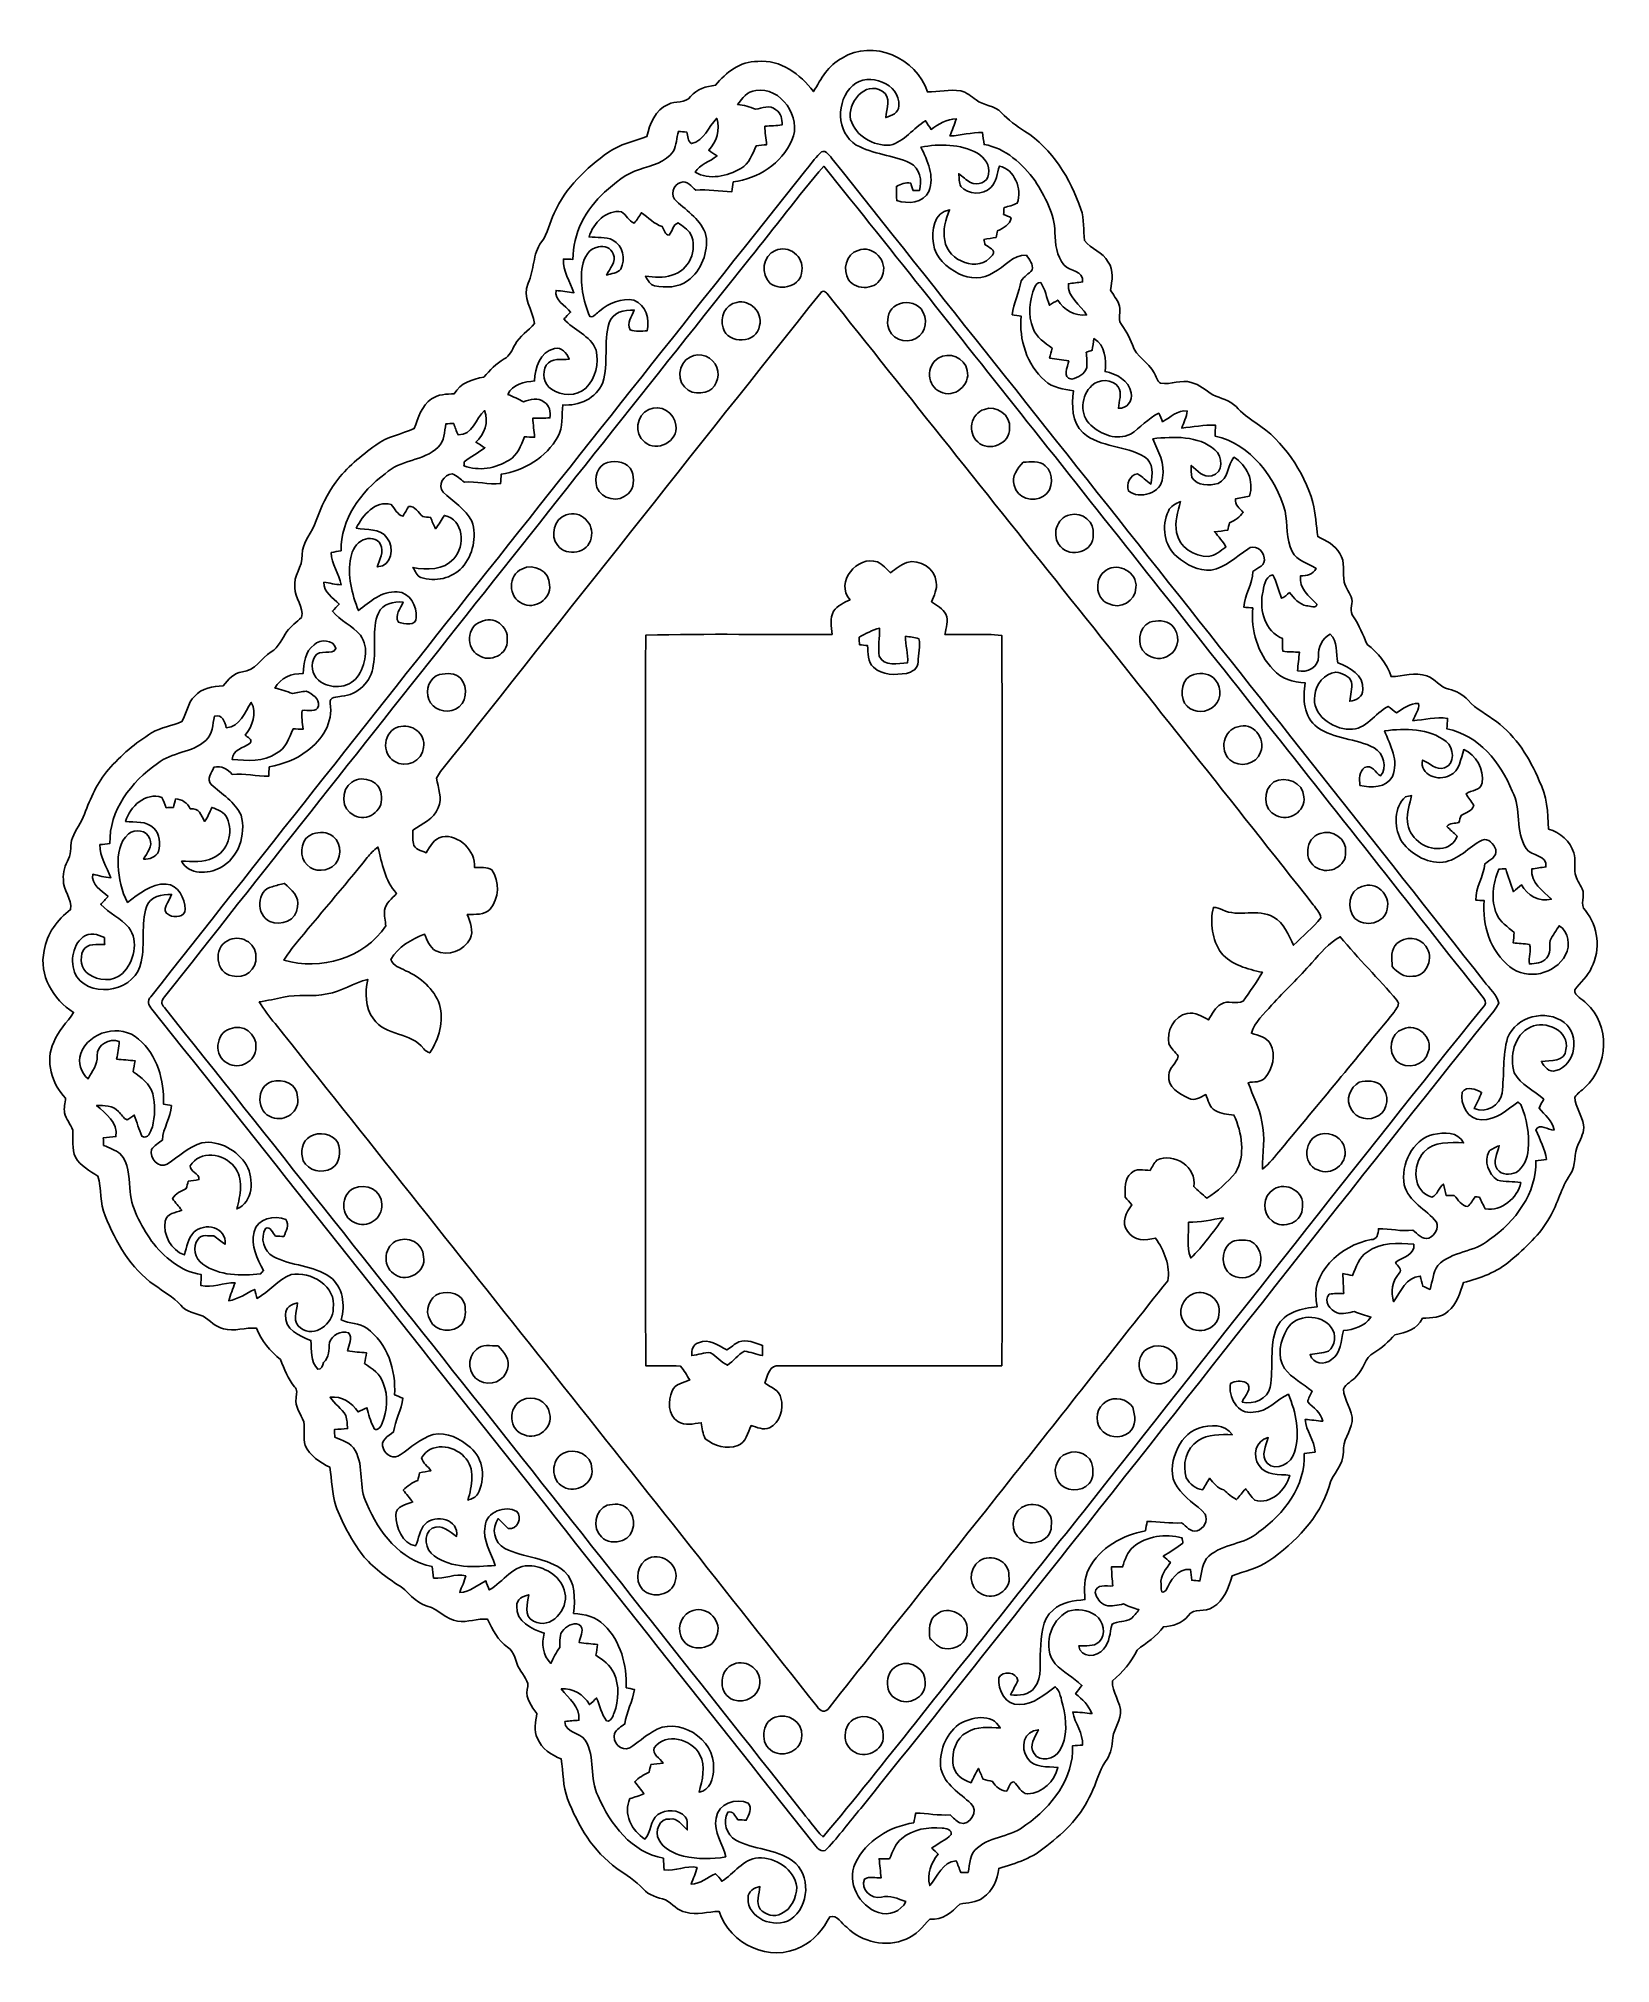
# Model space of a CAD drawing. Header units: centimetres. Extents: x -10.1 to 10.1, y -12.4 to 12.3.
import ezdxf

# ---------------------------------------------------------------- set-up
doc = ezdxf.new("R2010")
doc.units = ezdxf.units.CM
doc.header["$MEASUREMENT"] = 0
doc.layers.add('Camada 1', color=7, linetype='Continuous')

msp = doc.modelspace()

# ---------------------------------------------------------------- linework, layer by layer
at = {"layer": 'Camada 1', "color": 156}
for points, knots in [([(0.23354, 12.04207), (0.62618, 12.2943), (1.19308, 12.04277), (1.32644, 11.61062), (1.32644, 11.61062), (1.46967, 11.61202), (1.6122, 11.64413), (1.75541, 11.62508), (1.75541, 11.62508), (1.8295, 11.60568), (1.88877, 11.55347), (1.95014, 11.50972), (1.95014, 11.50972), (2.04681, 11.43105), (2.1918, 11.44023), (2.27717, 11.34356), (2.27717, 11.34356), (2.36395, 11.25113), (2.46415, 11.17317), (2.57315, 11.10826), (2.57315, 11.10826), (2.93051, 10.88036), (3.15665, 10.49972), (3.29564, 10.10814), (3.29564, 10.10814), (3.3394, 9.97795), (3.32527, 9.83896), (3.34151, 9.70455), (3.34151, 9.70455), (3.42299, 9.59484), (3.57964, 9.55992), (3.64384, 9.42975), (3.64384, 9.42975), (3.72251, 9.32321), (3.69147, 9.19021), (3.67595, 9.06955), (3.67595, 9.06955), (3.70804, 9.00818), (3.75462, 8.95526), (3.78249, 8.89105), (3.78249, 8.89105), (3.80787, 8.81732), (3.78142, 8.73901), (3.79341, 8.66352), (3.79341, 8.66352), (3.85375, 8.56862), (3.91971, 8.47548), (3.95464, 8.36717), (3.95464, 8.36717), (3.99979, 8.21513), (4.16594, 8.14881), (4.23157, 8.00876), (4.23157, 8.00876), (4.26084, 7.96607), (4.2679, 7.90222), (4.31658, 7.87576), (4.31658, 7.87576), (4.44853, 7.85283), (4.58011, 7.9308), (4.70992, 7.88528), (4.70992, 7.88528), (4.81541, 7.86095), (4.89549, 7.78544), (4.98403, 7.729), (4.98403, 7.729), (5.08565, 7.68349), (5.2024, 7.66022), (5.28284, 7.5766), (5.28284, 7.5766), (5.35763, 7.49652), (5.443, 7.42772), (5.53685, 7.37022), (5.53685, 7.37022), (5.89526, 7.1321), (6.14362, 6.75604), (6.26921, 6.34858), (6.26921, 6.34858), (6.30414, 6.20501), (6.30977, 6.05649), (6.32989, 5.91043), (6.32989, 5.91043), (6.43854, 5.86176), (6.55319, 5.8039), (6.61212, 5.69419), (6.61212, 5.69419), (6.68725, 5.58587), (6.64951, 5.44971), (6.66679, 5.32765), (6.66679, 5.32765), (6.6922, 5.25144), (6.74158, 5.18548), (6.76768, 5.10928), (6.76768, 5.10928), (6.77969, 5.03414), (6.72994, 4.94911), (6.78638, 4.88456), (6.78638, 4.88456), (6.86681, 4.77731), (6.90703, 4.64925), (6.96277, 4.52966), (6.96277, 4.52966), (7.10035, 4.4217), (7.21783, 4.28766), (7.27075, 4.11726), (7.27075, 4.11726), (7.42244, 4.11726), (7.57802, 4.17934), (7.72688, 4.12643), (7.72688, 4.12643), (7.83378, 4.09046), (7.89586, 3.97791), (8.00876, 3.95498), (8.00876, 3.95498), (8.104, 3.93312), (8.19255, 3.88761), (8.25782, 3.81353), (8.25782, 3.81353), (8.36048, 3.69992), (8.49982, 3.6322), (8.61976, 3.53976), (8.61976, 3.53976), (8.87659, 3.35068), (9.04451, 3.07128), (9.16905, 2.78306), (9.16905, 2.78306), (9.26958, 2.59291), (9.27805, 2.37384), (9.28933, 2.16358), (9.28933, 2.16358), (9.43715, 2.11949), (9.56734, 2.00554), (9.61424, 1.85666), (9.61424, 1.85666), (9.63259, 1.76883), (9.62025, 1.67815), (9.62907, 1.58891), (9.62907, 1.58891), (9.64423, 1.51906), (9.69222, 1.46227), (9.71868, 1.39629), (9.71868, 1.39629), (9.76312, 1.30774), (9.67987, 1.1945), (9.76029, 1.11831), (9.76029, 1.11831), (9.92433, 0.91617), (9.95856, 0.62089), (9.84037, 0.38805), (9.84037, 0.38805), (9.79204, 0.27586), (9.69115, 0.20109), (9.62306, 0.10266), (9.62306, 0.10266), (9.62235, 0.01729), (9.72467, -0.01305), (9.77265, -0.0709), (9.77265, -0.0709), (10.08238, -0.3443), (10.05382, -0.87558), (9.75571, -1.14652), (9.75571, -1.14652), (9.71091, -1.1885), (9.66045, -1.22519), (9.62306, -1.27458), (9.62306, -1.27458), (9.63048, -1.40017), (9.72043, -1.50424), (9.73525, -1.62947), (9.73525, -1.62947), (9.75147, -1.71732), (9.7028, -1.79704), (9.66998, -1.8743), (9.66998, -1.8743), (9.60613, -1.99602), (9.64812, -2.14841), (9.56627, -2.26413), (9.56627, -2.26413), (9.44774, -2.43134), (9.40717, -2.63701), (9.30485, -2.81269), (9.30485, -2.81269), (9.18069, -3.03283), (8.98947, -3.20462), (8.80039, -3.36761), (8.80039, -3.36761), (8.62965, -3.51613), (8.41409, -3.59445), (8.1975, -3.64808), (8.1975, -3.64808), (8.15199, -3.7793), (8.1153, -3.92499), (8.0024, -4.01708), (8.0024, -4.01708), (7.91562, -4.1042), (7.7865, -4.09539), (7.67362, -4.10703), (7.67362, -4.10703), (7.60623, -4.24638), (7.45983, -4.29224), (7.31906, -4.31729), (7.31906, -4.31729), (7.23582, -4.40124), (7.15573, -4.49014), (7.05026, -4.54766), (7.05026, -4.54766), (6.93137, -4.6101), (6.91938, -4.76284), (6.8259, -4.85034), (6.8259, -4.85034), (6.77615, -4.91101), (6.69325, -4.94312), (6.65833, -5.01438), (6.65833, -5.01438), (6.6675, -5.15902), (6.78003, -5.28072), (6.77157, -5.42924), (6.77157, -5.42924), (6.74899, -5.56472), (6.64598, -5.67655), (6.65902, -5.82012), (6.65902, -5.82012), (6.66221, -5.98945), (6.51403, -6.1027), (6.47664, -6.26039), (6.47664, -6.26039), (6.35423, -6.66644), (6.04237, -6.98005), (5.70194, -7.21571), (5.70194, -7.21571), (5.56224, -7.31485), (5.39114, -7.34942), (5.23239, -7.40621), (5.23239, -7.40621), (5.18617, -7.55721), (5.13115, -7.72583), (4.98439, -7.80873), (4.98439, -7.80873), (4.88984, -7.88141), (4.74169, -7.80767), (4.67006, -7.91774), (4.67006, -7.91774), (4.59351, -8.01687), (4.47216, -8.05568), (4.35115, -8.05885), (4.35115, -8.05885), (4.26578, -8.18727), (4.13032, -8.26311), (4.0146, -8.358), (4.0146, -8.358), (3.94299, -8.51605), (3.82834, -8.64305), (3.69746, -8.75417), (3.69746, -8.75417), (3.68899, -8.90164), (3.80787, -9.0237), (3.80364, -9.17256), (3.80364, -9.17256), (3.78707, -9.29534), (3.70204, -9.39765), (3.69817, -9.52358), (3.69817, -9.52358), (3.6904, -9.61602), (3.66818, -9.7095), (3.61173, -9.7857), (3.61173, -9.7857), (3.52248, -9.91022), (3.49425, -10.06403), (3.42547, -10.19951), (3.42547, -10.19951), (3.30624, -10.4715), (3.09421, -10.69057), (2.85784, -10.8652), (2.85784, -10.8652), (2.68534, -11.02218), (2.46027, -11.09239), (2.24119, -11.15625), (2.24119, -11.15625), (2.22603, -11.30087), (2.16288, -11.44447), (2.04187, -11.53125), (2.04187, -11.53125), (1.95686, -11.59932), (1.84185, -11.59121), (1.7413, -11.61486), (1.7413, -11.61486), (1.63971, -11.72174), (1.51729, -11.81981), (1.35995, -11.80606), (1.35995, -11.80606), (1.26929, -11.90412), (1.18109, -12.01384), (1.05339, -12.06394), (1.05339, -12.06394), (0.7994, -12.17117), (0.4893, -12.10415), (0.29491, -11.91153), (0.29491, -11.91153), (0.22506, -11.86532), (0.17463, -11.74537), (0.07796, -11.77536), (0.07796, -11.77536), (-0.01164, -11.93129), (-0.11852, -12.08722), (-0.29104, -12.15955), (-0.29104, -12.15955), (-0.68367, -12.37509), (-1.20967, -12.12568), (-1.3416, -11.70975), (-1.3416, -11.70975), (-1.48519, -11.7041), (-1.62913, -11.76548), (-1.76988, -11.71892), (-1.76988, -11.71892), (-1.87466, -11.69987), (-1.93993, -11.60744), (-2.02952, -11.55982), (-2.02952, -11.55982), (-2.13147, -11.52701), (-2.24296, -11.50338), (-2.31634, -11.41871), (-2.31634, -11.41871), (-2.41299, -11.31147), (-2.53683, -11.23772), (-2.6536, -11.15554), (-2.6536, -11.15554), (-2.95663, -10.93927), (-3.1517, -10.60732), (-3.28365, -10.26583), (-3.28365, -10.26583), (-3.3461, -10.1025), (-3.34115, -9.92433), (-3.36479, -9.7536), (-3.36479, -9.7536), (-3.49108, -9.70421), (-3.61702, -9.62306), (-3.66959, -9.49254), (-3.66959, -9.49254), (-3.72004, -9.39129), (-3.69605, -9.27559), (-3.67736, -9.1701), (-3.67736, -9.1701), (-3.7419, -9.08049), (-3.8308, -8.98102), (-3.80047, -8.86178), (-3.80047, -8.86178), (-3.76485, -8.75736), (-3.86045, -8.68327), (-3.90172, -8.59825), (-3.90172, -8.59825), (-3.95746, -8.50793), (-3.95817, -8.38412), (-4.05341, -8.32167), (-4.05341, -8.32167), (-4.17617, -8.23207), (-4.24814, -8.09837), (-4.31024, -7.96395), (-4.31024, -7.96395), (-4.43934, -7.94561), (-4.5653, -8.01051), (-4.69477, -7.98795), (-4.69477, -7.98795), (-4.84363, -7.96712), (-4.93888, -7.83166), (-5.08246, -7.79568), (-5.08246, -7.79568), (-5.2451, -7.75441), (-5.3294, -7.5967), (-5.46805, -7.51662), (-5.46805, -7.51662), (-5.64409, -7.40304), (-5.81271, -7.27287), (-5.93972, -7.10423), (-5.93972, -7.10423), (-6.0706, -6.92043), (-6.17536, -6.719), (-6.25544, -6.5084), (-6.25544, -6.5084), (-6.30555, -6.34858), (-6.3059, -6.17926), (-6.33095, -6.01486), (-6.33095, -6.01486), (-6.46041, -5.95524), (-6.58707, -5.86846), (-6.6488, -5.7351), (-6.6488, -5.7351), (-6.67349, -5.63703), (-6.65161, -5.53402), (-6.66679, -5.43453), (-6.66679, -5.43453), (-6.69712, -5.33118), (-6.78885, -5.2405), (-6.76346, -5.12621), (-6.76346, -5.12621), (-6.76098, -5.07787), (-6.74051, -5.02179), (-6.78285, -4.98439), (-6.78285, -4.98439), (-6.87317, -4.88456), (-6.91127, -4.7558), (-6.96453, -4.6362), (-6.96453, -4.6362), (-7.09648, -4.52683), (-7.20936, -4.39596), (-7.27039, -4.23367), (-7.27039, -4.23367), (-7.41327, -4.21957), (-7.5565, -4.28378), (-7.69654, -4.24003), (-7.69654, -4.24003), (-7.80133, -4.22063), (-7.86765, -4.12962), (-7.95725, -4.08094), (-7.95725, -4.08094), (-8.05603, -4.04213), (-8.17033, -4.02449), (-8.243, -3.93982), (-8.243, -3.93982), (-8.33966, -3.83258), (-8.4656, -3.76237), (-8.58131, -3.67911), (-8.58131, -3.67911), (-8.88471, -3.46392), (-9.07591, -3.13372), (-9.21032, -2.79435), (-9.21032, -2.79435), (-9.28158, -2.63277), (-9.25477, -2.44827), (-9.30557, -2.28389), (-9.30557, -2.28389), (-9.40928, -2.21614), (-9.52817, -2.15511), (-9.59026, -2.04257), (-9.59026, -2.04257), (-9.64529, -1.93392), (-9.61495, -1.8101), (-9.62659, -1.69438), (-9.62659, -1.69438), (-9.65658, -1.6189), (-9.71197, -1.55504), (-9.73208, -1.47567), (-9.73208, -1.47567), (-9.7416, -1.41145), (-9.72502, -1.34796), (-9.71761, -1.28517), (-9.71761, -1.28517), (-9.89824, -1.10208), (-9.98431, -0.80997), (-9.87107, -0.56938), (-9.87107, -0.56938), (-9.81463, -0.42367), (-9.69821, -0.31608), (-9.61672, -0.18625), (-9.61672, -0.18625), (-9.87671, -0.02151), (-10.06581, 0.29174), (-9.99313, 0.60466), (-9.99313, 0.60466), (-9.96279, 0.82232), (-9.82274, 1.00083), (-9.65411, 1.13205), (-9.65411, 1.13205), (-9.63295, 1.26858), (-9.75254, 1.379), (-9.74654, 1.51553), (-9.74654, 1.51553), (-9.75854, 1.61079), (-9.7215, 1.69862), (-9.67986, 1.78118), (-9.67986, 1.78118), (-9.63541, 1.86513), (-9.6654, 1.96497), (-9.63083, 2.05139), (-9.63083, 2.05139), (-9.58744, 2.15688), (-9.51406, 2.24649), (-9.47666, 2.35444), (-9.47666, 2.35444), (-9.40258, 2.55834), (-9.3098, 2.75907), (-9.16974, 2.92664), (-9.16974, 2.92664), (-9.00923, 3.10902), (-8.82227, 3.26813), (-8.61553, 3.39583), (-8.61553, 3.39583), (-8.4963, 3.46745), (-8.35483, 3.48473), (-8.22818, 3.53976), (-8.22818, 3.53976), (-8.16927, 3.6463), (-8.1548, 3.77859), (-8.06415, 3.86715), (-8.06415, 3.86715), (-7.97383, 3.9705), (-7.8292, 3.99345), (-7.69866, 3.99908), (-7.69866, 3.99908), (-7.63269, 4.07775), (-7.56143, 4.16382), (-7.45277, 4.17759), (-7.45277, 4.17759), (-7.28839, 4.1924), (-7.21254, 4.35363), (-7.08377, 4.43335), (-7.08377, 4.43335), (-6.98253, 4.4905), (-6.94867, 4.60657), (-6.88092, 4.6937), (-6.88092, 4.6937), (-6.83048, 4.76532), (-6.75674, 4.81471), (-6.69536, 4.87608), (-6.69536, 4.87608), (-6.65585, 5.0119), (-6.78814, 5.12092), (-6.78003, 5.25604), (-6.78003, 5.25604), (-6.80366, 5.40666), (-6.67807, 5.52626), (-6.68725, 5.67548), (-6.68725, 5.67548), (-6.69008, 5.84412), (-6.5546, 5.96406), (-6.50558, 6.11611), (-6.50558, 6.11611), (-6.44243, 6.28896), (-6.36975, 6.46077), (-6.2551, 6.60646), (-6.2551, 6.60646), (-6.11964, 6.79944), (-5.93019, 6.94407), (-5.74357, 7.08483), (-5.74357, 7.08483), (-5.59717, 7.19313), (-5.41338, 7.22312), (-5.25003, 7.29543), (-5.25003, 7.29543), (-5.19677, 7.43091), (-5.16008, 7.59247), (-5.02673, 7.67467), (-5.02673, 7.67467), (-4.94276, 7.7357), (-4.83622, 7.73852), (-4.73638, 7.741), (-4.73638, 7.741), (-4.65737, 7.87929), (-4.50639, 7.92832), (-4.35926, 7.95619), (-4.35926, 7.95619), (-4.27955, 8.04121), (-4.20263, 8.13152), (-4.09787, 8.18727), (-4.09787, 8.18727), (-4.02378, 8.22325), (-3.99803, 8.30473), (-3.95781, 8.37071), (-3.95781, 8.37071), (-3.8996, 8.48218), (-3.78707, 8.54816), (-3.70699, 8.64164), (-3.70699, 8.64164), (-3.73345, 8.81415), (-3.86891, 8.97784), (-3.7913, 9.1574), (-3.7913, 9.1574), (-3.70662, 9.32602), (-3.73698, 9.5324), (-3.61879, 9.68657), (-3.61879, 9.68657), (-3.53659, 9.79663), (-3.51437, 9.93527), (-3.45617, 10.05699), (-3.45617, 10.05699), (-3.31364, 10.38295), (-3.04658, 10.63307), (-2.76153, 10.83627), (-2.76153, 10.83627), (-2.61443, 10.94175), (-2.43451, 10.97738), (-2.26764, 11.03911), (-2.26764, 11.03911), (-2.22956, 11.19998), (-2.16252, 11.38132), (-1.99672, 11.44834), (-1.99672, 11.44834), (-1.905, 11.5009), (-1.77623, 11.45786), (-1.70744, 11.55135), (-1.70744, 11.55135), (-1.62913, 11.64836), (-1.50636, 11.68118), (-1.38782, 11.69528), (-1.38782, 11.69528), (-1.25482, 11.86038), (-1.07102, 12.00502), (-0.84807, 12.0015), (-0.84807, 12.0015), (-0.55633, 12.0276), (-0.30127, 11.83463), (-0.13229, 11.61485), (-0.13229, 11.61485), (-0.03493, 11.77536), (0.05537, 11.95634), (0.23354, 12.04207)], [0, 0, 0, 0, 0.00657895, 0.00657895, 0.00657895, 0.00657895, 0.01315789, 0.01315789, 0.01315789, 0.01315789, 0.01973684, 0.01973684, 0.01973684, 0.01973684, 0.02631579, 0.02631579, 0.02631579, 0.02631579, 0.03289474, 0.03289474, 0.03289474, 0.03289474, 0.03947368, 0.03947368, 0.03947368, 0.03947368, 0.04605263, 0.04605263, 0.04605263, 0.04605263, 0.05263158, 0.05263158, 0.05263158, 0.05263158, 0.05921053, 0.05921053, 0.05921053, 0.05921053, 0.06578947, 0.06578947, 0.06578947, 0.06578947, 0.07236842, 0.07236842, 0.07236842, 0.07236842, 0.07894737, 0.07894737, 0.07894737, 0.07894737, 0.08552632, 0.08552632, 0.08552632, 0.08552632, 0.09210526, 0.09210526, 0.09210526, 0.09210526, 0.09868421, 0.09868421, 0.09868421, 0.09868421, 0.10526316, 0.10526316, 0.10526316, 0.10526316, 0.11184211, 0.11184211, 0.11184211, 0.11184211, 0.11842105, 0.11842105, 0.11842105, 0.11842105, 0.125, 0.125, 0.125, 0.125, 0.13157895, 0.13157895, 0.13157895, 0.13157895, 0.13815789, 0.13815789, 0.13815789, 0.13815789, 0.14473684, 0.14473684, 0.14473684, 0.14473684, 0.15131579, 0.15131579, 0.15131579, 0.15131579, 0.15789474, 0.15789474, 0.15789474, 0.15789474, 0.16447368, 0.16447368, 0.16447368, 0.16447368, 0.17105263, 0.17105263, 0.17105263, 0.17105263, 0.17763158, 0.17763158, 0.17763158, 0.17763158, 0.18421053, 0.18421053, 0.18421053, 0.18421053, 0.19078947, 0.19078947, 0.19078947, 0.19078947, 0.19736842, 0.19736842, 0.19736842, 0.19736842, 0.20394737, 0.20394737, 0.20394737, 0.20394737, 0.21052632, 0.21052632, 0.21052632, 0.21052632, 0.21710526, 0.21710526, 0.21710526, 0.21710526, 0.22368421, 0.22368421, 0.22368421, 0.22368421, 0.23026316, 0.23026316, 0.23026316, 0.23026316, 0.23684211, 0.23684211, 0.23684211, 0.23684211, 0.24342105, 0.24342105, 0.24342105, 0.24342105, 0.25, 0.25, 0.25, 0.25, 0.25657895, 0.25657895, 0.25657895, 0.25657895, 0.26315789, 0.26315789, 0.26315789, 0.26315789, 0.26973684, 0.26973684, 0.26973684, 0.26973684, 0.27631579, 0.27631579, 0.27631579, 0.27631579, 0.28289474, 0.28289474, 0.28289474, 0.28289474, 0.28947368, 0.28947368, 0.28947368, 0.28947368, 0.29605263, 0.29605263, 0.29605263, 0.29605263, 0.30263158, 0.30263158, 0.30263158, 0.30263158, 0.30921053, 0.30921053, 0.30921053, 0.30921053, 0.31578947, 0.31578947, 0.31578947, 0.31578947, 0.32236842, 0.32236842, 0.32236842, 0.32236842, 0.32894737, 0.32894737, 0.32894737, 0.32894737, 0.33552632, 0.33552632, 0.33552632, 0.33552632, 0.34210526, 0.34210526, 0.34210526, 0.34210526, 0.34868421, 0.34868421, 0.34868421, 0.34868421, 0.35526316, 0.35526316, 0.35526316, 0.35526316, 0.36184211, 0.36184211, 0.36184211, 0.36184211, 0.36842105, 0.36842105, 0.36842105, 0.36842105, 0.375, 0.375, 0.375, 0.375, 0.38157895, 0.38157895, 0.38157895, 0.38157895, 0.38815789, 0.38815789, 0.38815789, 0.38815789, 0.39473684, 0.39473684, 0.39473684, 0.39473684, 0.40131579, 0.40131579, 0.40131579, 0.40131579, 0.40789474, 0.40789474, 0.40789474, 0.40789474, 0.41447368, 0.41447368, 0.41447368, 0.41447368, 0.42105263, 0.42105263, 0.42105263, 0.42105263, 0.42763158, 0.42763158, 0.42763158, 0.42763158, 0.43421053, 0.43421053, 0.43421053, 0.43421053, 0.44078947, 0.44078947, 0.44078947, 0.44078947, 0.44736842, 0.44736842, 0.44736842, 0.44736842, 0.45394737, 0.45394737, 0.45394737, 0.45394737, 0.46052632, 0.46052632, 0.46052632, 0.46052632, 0.46710526, 0.46710526, 0.46710526, 0.46710526, 0.47368421, 0.47368421, 0.47368421, 0.47368421, 0.48026316, 0.48026316, 0.48026316, 0.48026316, 0.48684211, 0.48684211, 0.48684211, 0.48684211, 0.49342105, 0.49342105, 0.49342105, 0.49342105, 0.5, 0.5, 0.5, 0.5, 0.50657895, 0.50657895, 0.50657895, 0.50657895, 0.51315789, 0.51315789, 0.51315789, 0.51315789, 0.51973684, 0.51973684, 0.51973684, 0.51973684, 0.52631579, 0.52631579, 0.52631579, 0.52631579, 0.53289474, 0.53289474, 0.53289474, 0.53289474, 0.53947368, 0.53947368, 0.53947368, 0.53947368, 0.54605263, 0.54605263, 0.54605263, 0.54605263, 0.55263158, 0.55263158, 0.55263158, 0.55263158, 0.55921053, 0.55921053, 0.55921053, 0.55921053, 0.56578947, 0.56578947, 0.56578947, 0.56578947, 0.57236842, 0.57236842, 0.57236842, 0.57236842, 0.57894737, 0.57894737, 0.57894737, 0.57894737, 0.58552632, 0.58552632, 0.58552632, 0.58552632, 0.59210526, 0.59210526, 0.59210526, 0.59210526, 0.59868421, 0.59868421, 0.59868421, 0.59868421, 0.60526316, 0.60526316, 0.60526316, 0.60526316, 0.61184211, 0.61184211, 0.61184211, 0.61184211, 0.61842105, 0.61842105, 0.61842105, 0.61842105, 0.625, 0.625, 0.625, 0.625, 0.63157895, 0.63157895, 0.63157895, 0.63157895, 0.63815789, 0.63815789, 0.63815789, 0.63815789, 0.64473684, 0.64473684, 0.64473684, 0.64473684, 0.65131579, 0.65131579, 0.65131579, 0.65131579, 0.65789474, 0.65789474, 0.65789474, 0.65789474, 0.66447368, 0.66447368, 0.66447368, 0.66447368, 0.67105263, 0.67105263, 0.67105263, 0.67105263, 0.67763158, 0.67763158, 0.67763158, 0.67763158, 0.68421053, 0.68421053, 0.68421053, 0.68421053, 0.69078947, 0.69078947, 0.69078947, 0.69078947, 0.69736842, 0.69736842, 0.69736842, 0.69736842, 0.70394737, 0.70394737, 0.70394737, 0.70394737, 0.71052632, 0.71052632, 0.71052632, 0.71052632, 0.71710526, 0.71710526, 0.71710526, 0.71710526, 0.72368421, 0.72368421, 0.72368421, 0.72368421, 0.73026316, 0.73026316, 0.73026316, 0.73026316, 0.73684211, 0.73684211, 0.73684211, 0.73684211, 0.74342105, 0.74342105, 0.74342105, 0.74342105, 0.75, 0.75, 0.75, 0.75, 0.75657895, 0.75657895, 0.75657895, 0.75657895, 0.76315789, 0.76315789, 0.76315789, 0.76315789, 0.76973684, 0.76973684, 0.76973684, 0.76973684, 0.77631579, 0.77631579, 0.77631579, 0.77631579, 0.78289474, 0.78289474, 0.78289474, 0.78289474, 0.78947368, 0.78947368, 0.78947368, 0.78947368, 0.79605263, 0.79605263, 0.79605263, 0.79605263, 0.80263158, 0.80263158, 0.80263158, 0.80263158, 0.80921053, 0.80921053, 0.80921053, 0.80921053, 0.81578947, 0.81578947, 0.81578947, 0.81578947, 0.82236842, 0.82236842, 0.82236842, 0.82236842, 0.82894737, 0.82894737, 0.82894737, 0.82894737, 0.83552632, 0.83552632, 0.83552632, 0.83552632, 0.84210526, 0.84210526, 0.84210526, 0.84210526, 0.84868421, 0.84868421, 0.84868421, 0.84868421, 0.85526316, 0.85526316, 0.85526316, 0.85526316, 0.86184211, 0.86184211, 0.86184211, 0.86184211, 0.86842105, 0.86842105, 0.86842105, 0.86842105, 0.875, 0.875, 0.875, 0.875, 0.88157895, 0.88157895, 0.88157895, 0.88157895, 0.88815789, 0.88815789, 0.88815789, 0.88815789, 0.89473684, 0.89473684, 0.89473684, 0.89473684, 0.90131579, 0.90131579, 0.90131579, 0.90131579, 0.90789474, 0.90789474, 0.90789474, 0.90789474, 0.91447368, 0.91447368, 0.91447368, 0.91447368, 0.92105263, 0.92105263, 0.92105263, 0.92105263, 0.92763158, 0.92763158, 0.92763158, 0.92763158, 0.93421053, 0.93421053, 0.93421053, 0.93421053, 0.94078947, 0.94078947, 0.94078947, 0.94078947, 0.94736842, 0.94736842, 0.94736842, 0.94736842, 0.95394737, 0.95394737, 0.95394737, 0.95394737, 0.96052632, 0.96052632, 0.96052632, 0.96052632, 0.96710526, 0.96710526, 0.96710526, 0.96710526, 0.97368421, 0.97368421, 0.97368421, 0.97368421, 0.98026316, 0.98026316, 0.98026316, 0.98026316, 0.98684211, 0.98684211, 0.98684211, 0.98684211, 1, 1, 1, 1]), ([(0.36936, 11.69352), (0.36936, 11.69352), (0.36936, 11.69352), (0.36936, 11.69352), (0.36936, 11.69352), (0.15487, 11.49914), (0.15592, 11.08498), (0.41592, 10.92941), (0.41592, 10.92941), (0.62971, 10.81016), (0.8844, 10.80169), (1.10455, 10.69869), (1.10455, 10.69869), (1.23401, 10.63201), (1.26118, 10.47502), (1.22555, 10.3452), (1.22555, 10.3452), (1.20509, 10.34556), (1.16451, 10.34591), (1.14406, 10.34626), (1.14406, 10.34626), (1.13629, 10.3699), (1.12112, 10.41682), (1.11337, 10.44045), (1.11337, 10.44045), (1.04739, 10.45033), (0.98531, 10.43305), (0.92957, 10.39847), (0.92957, 10.39847), (0.93027, 10.3378), (0.93132, 10.27712), (0.93415, 10.21644), (0.93415, 10.21644), (1.07597, 10.17198), (1.27635, 10.18258), (1.34725, 10.33533), (1.34725, 10.33533), (1.42275, 10.53182), (1.32574, 10.72727), (1.24424, 10.90224), (1.24424, 10.90224), (1.48237, 10.94563), (1.74941, 10.94493), (1.96744, 10.82322), (1.96744, 10.82322), (2.05987, 10.7717), (2.13713, 10.66623), (2.10855, 10.55546), (2.10855, 10.55546), (2.10397, 10.44609), (1.96532, 10.40765), (1.87959, 10.44821), (1.87959, 10.44821), (1.82421, 10.47891), (1.77977, 10.52476), (1.72826, 10.56075), (1.72826, 10.56075), (1.73567, 10.50643), (1.73214, 10.44821), (1.75682, 10.39812), (1.75682, 10.39812), (1.85103, 10.29193), (2.03941, 10.28135), (2.13854, 10.38577), (2.13854, 10.38577), (2.21509, 10.45527), (2.22215, 10.56569), (2.25, 10.65917), (2.25, 10.65917), (2.4451, 10.61684), (2.54494, 10.3639), (2.47791, 10.18469), (2.47791, 10.18469), (2.42464, 10.15717), (2.36643, 10.14377), (2.30928, 10.12825), (2.30928, 10.12825), (2.30752, 10.09861), (2.30575, 10.06897), (2.30433, 10.03935), (2.30433, 10.03935), (2.32833, 10.02911), (2.37666, 10.0083), (2.40064, 9.99807), (2.40064, 9.99807), (2.38548, 9.90635), (2.30292, 9.86577), (2.22708, 9.83085), (2.22708, 9.83085), (2.22215, 9.80934), (2.21226, 9.76559), (2.20732, 9.74407), (2.20732, 9.74407), (2.15547, 9.7356), (2.10361, 9.72784), (2.0521, 9.71973), (2.0521, 9.71973), (2.05527, 9.7028), (2.06128, 9.66927), (2.06445, 9.6527), (2.06445, 9.6527), (2.10643, 9.61883), (2.21438, 9.58603), (2.16005, 9.51723), (2.16005, 9.51723), (1.98683, 9.28263), (1.59032, 9.44174), (1.54939, 9.70455), (1.54939, 9.70455), (1.52152, 9.84002), (1.5635, 9.97479), (1.61079, 10.10038), (1.61079, 10.10038), (1.41145, 10.06756), (1.373, 9.83085), (1.40475, 9.66505), (1.40475, 9.66505), (1.42487, 9.48513), (1.57797, 9.35848), (1.72895, 9.28052), (1.72895, 9.28052), (1.86725, 9.20714), (2.04011, 9.20891), (2.17311, 9.29357), (2.17311, 9.29357), (2.3181, 9.36201), (2.4204, 9.52994), (2.59644, 9.51794), (2.59644, 9.51794), (2.63277, 9.46043), (2.68817, 9.40223), (2.67017, 9.32814), (2.67017, 9.32814), (2.62748, 9.27805), (2.5647, 9.24594), (2.53047, 9.18915), (2.53047, 9.18915), (2.49943, 9.04169), (2.4317, 8.9041), (2.41511, 8.75347), (2.41511, 8.75347), (2.44333, 8.74959), (2.50013, 8.74183), (2.52835, 8.73794), (2.52835, 8.73794), (2.49907, 8.43633), (2.60244, 8.11388), (2.83174, 7.90963), (2.83174, 7.90963), (2.93299, 7.81931), (3.07092, 7.79744), (3.2004, 7.77804), (3.2004, 7.77804), (3.17746, 7.59142), (3.17358, 7.37799), (3.32317, 7.23969), (3.32317, 7.23969), (3.54365, 7.04956), (3.86715, 7.08413), (4.10774, 6.93349), (4.10774, 6.93349), (4.22875, 6.86045), (4.21393, 6.70382), (4.19169, 6.58459), (4.19169, 6.58459), (4.13349, 6.62657), (4.08164, 6.67666), (4.02132, 6.71512), (4.02132, 6.71512), (3.9236, 6.70277), (3.87208, 6.58424), (3.90455, 6.49569), (3.90455, 6.49569), (4.04636, 6.38033), (4.32822, 6.46923), (4.34233, 6.66503), (4.34233, 6.66503), (4.37515, 6.84388), (4.28342, 7.00651), (4.21852, 7.16562), (4.21852, 7.16562), (4.48486, 7.19384), (4.79495, 7.20831), (5.0119, 7.0238), (5.0119, 7.0238), (5.11527, 6.94372), (5.12302, 6.71971), (4.97204, 6.69149), (4.97204, 6.69149), (4.85951, 6.65833), (4.78542, 6.76134), (4.70958, 6.82308), (4.70958, 6.82308), (4.70782, 6.77192), (4.70958, 6.72041), (4.71523, 6.66925), (4.71523, 6.66925), (4.7893, 6.55884), (4.93818, 6.56166), (5.05283, 6.59095), (5.05283, 6.59095), (5.18829, 6.65444), (5.17102, 6.82978), (5.25638, 6.9275), (5.25638, 6.9275), (5.42325, 6.83153), (5.51744, 6.6167), (5.45429, 6.43113), (5.45429, 6.43113), (5.39503, 6.41702), (5.33541, 6.40503), (5.27578, 6.39444), (5.27578, 6.39444), (5.26591, 6.31789), (5.32835, 6.27203), (5.37562, 6.22194), (5.37562, 6.22194), (5.32835, 6.16372), (5.26979, 6.11681), (5.2003, 6.08824), (5.2003, 6.08824), (5.1943, 6.06424), (5.18195, 6.01627), (5.17594, 5.99227), (5.17594, 5.99227), (5.11915, 5.98557), (5.0627, 5.97923), (5.00627, 5.97217), (5.00627, 5.97217), (5.05919, 5.91043), (5.11562, 5.85011), (5.15301, 5.77673), (5.15301, 5.77673), (5.08316, 5.73122), (5.01755, 5.66737), (4.93182, 5.65679), (4.93182, 5.65679), (4.74802, 5.65114), (4.55153, 5.77673), (4.52013, 5.96547), (4.52013, 5.96547), (4.49367, 6.09952), (4.53955, 6.23005), (4.56988, 6.35881), (4.56988, 6.35881), (4.51026, 6.3306), (4.44076, 6.30519), (4.41607, 6.2378), (4.41607, 6.2378), (4.32611, 6.04906), (4.35785, 5.79154), (4.52613, 5.65538), (4.52613, 5.65538), (4.64643, 5.55237), (4.8013, 5.46664), (4.96464, 5.48181), (4.96464, 5.48181), (5.14702, 5.51497), (5.2846, 5.65009), (5.43243, 5.75132), (5.43243, 5.75132), (5.51532, 5.82117), (5.63455, 5.7351), (5.64268, 5.64091), (5.64268, 5.64091), (5.6709, 5.54636), (5.55659, 5.50932), (5.49875, 5.46311), (5.49875, 5.46311), (5.49733, 5.30189), (5.39114, 5.16748), (5.38409, 5.00661), (5.38409, 5.00661), (5.41231, 5.00379), (5.46876, 4.99886), (5.49733, 4.99638), (5.49733, 4.99638), (5.47263, 4.7117), (5.5573, 4.41395), (5.75909, 4.20687), (5.75909, 4.20687), (5.86139, 4.08905), (6.01661, 4.04318), (6.16832, 4.03754), (6.16832, 4.03754), (6.13657, 3.83786), (6.14715, 3.59903), (6.32388, 3.46709), (6.32388, 3.46709), (6.53908, 3.31611), (6.82166, 3.32458), (7.05131, 3.20533), (7.05131, 3.20533), (7.17055, 3.13725), (7.23194, 2.94993), (7.13317, 2.84373), (7.13317, 2.84373), (7.07178, 2.88712), (7.02062, 2.99966), (6.93137, 2.95063), (6.93137, 2.95063), (6.85553, 2.90089), (6.86469, 2.80175), (6.87139, 2.72308), (6.87139, 2.72308), (7.01286, 2.6871), (7.20831, 2.69205), (7.28698, 2.83669), (7.28698, 2.83669), (7.37305, 3.03705), (7.25945, 3.23814), (7.18572, 3.42159), (7.18572, 3.42159), (7.45101, 3.45581), (7.75299, 3.45756), (7.97418, 3.28436), (7.97418, 3.28436), (8.07614, 3.2071), (8.09625, 2.99225), (7.95479, 2.94781), (7.95479, 2.94781), (7.84472, 2.91007), (7.76534, 3.00848), (7.67362, 3.04765), (7.67362, 3.04765), (7.63057, 2.85537), (7.87858, 2.77001), (8.02075, 2.84973), (8.02075, 2.84973), (8.15162, 2.90653), (8.16222, 3.06387), (8.20242, 3.18169), (8.20242, 3.18169), (8.36295, 3.1136), (8.46349, 2.92559), (8.43704, 2.75378), (8.43704, 2.75378), (8.42081, 2.65606), (8.29839, 2.66064), (8.23029, 2.61549), (8.23029, 2.61549), (8.26099, 2.56399), (8.3005, 2.51848), (8.32979, 2.46591), (8.32979, 2.46591), (8.30896, 2.39253), (8.22571, 2.37384), (8.16821, 2.33785), (8.16821, 2.33785), (8.15798, 2.30752), (8.14846, 2.27717), (8.13859, 2.24649), (8.13859, 2.24649), (8.08743, 2.23202), (8.02004, 2.24401), (7.98512, 2.19638), (7.98512, 2.19638), (8.02674, 2.1537), (8.07402, 2.11701), (8.116, 2.07398), (8.116, 2.07398), (8.08989, 1.98154), (7.99499, 1.9124), (7.89905, 1.91523), (7.89905, 1.91523), (7.69761, 1.89159), (7.4944, 2.05668), (7.47994, 2.25918), (7.47994, 2.25918), (7.4669, 2.37348), (7.5124, 2.48214), (7.53215, 2.59257), (7.53215, 2.59257), (7.5124, 2.58833), (7.47323, 2.58056), (7.45348, 2.57632), (7.45348, 2.57632), (7.30355, 2.44298), (7.30815, 2.19886), (7.39174, 2.02952), (7.39174, 2.02952), (7.50534, 1.85067), (7.71842, 1.7212), (7.93396, 1.73777), (7.93396, 1.73777), (8.13293, 1.76423), (8.26698, 1.9318), (8.43633, 2.0214), (8.43633, 2.0214), (8.51746, 2.05387), (8.58872, 1.96956), (8.61094, 1.89934), (8.61094, 1.89934), (8.63458, 1.80693), (8.52981, 1.76635), (8.47302, 1.71803), (8.47302, 1.71803), (8.45714, 1.55609), (8.35483, 1.41746), (8.35447, 1.25201), (8.35447, 1.25201), (8.382, 1.2506), (8.43704, 1.24741), (8.46454, 1.24566), (8.46454, 1.24566), (8.43492, 0.93345), (8.54392, 0.59655), (8.79264, 0.39546), (8.79264, 0.39546), (9.01206, 0.22048), (9.37823, 0.30056), (9.50419, 0.55104), (9.50419, 0.55104), (9.57367, 0.67203), (9.54546, 0.84561), (9.42622, 0.92499), (9.42622, 0.92499), (9.38564, 0.86325), (9.34295, 0.80222), (9.31016, 0.73589), (9.31016, 0.73589), (9.2971, 0.66004), (9.32356, 0.56727), (9.26112, 0.50765), (9.26112, 0.50765), (9.20715, 0.44379), (9.12001, 0.4378), (9.04275, 0.43497), (9.04275, 0.43497), (9.02935, 0.51647), (9.0745, 0.60749), (9.04275, 0.68192), (9.04275, 0.68192), (8.97395, 0.69532), (8.9041, 0.69778), (8.83496, 0.70484), (8.83496, 0.70484), (8.8392, 0.74894), (8.84624, 0.79233), (8.8459, 0.83643), (8.8459, 0.83643), (8.76864, 0.91157), (8.66527, 0.96838), (8.624, 1.0728), (8.624, 1.0728), (8.54216, 1.2573), (8.57778, 1.46719), (8.64941, 1.64853), (8.64941, 1.64853), (8.67163, 1.64994), (8.71677, 1.65311), (8.739, 1.65488), (8.739, 1.65488), (8.76793, 1.55539), (8.80073, 1.45661), (8.84061, 1.36031), (8.84061, 1.36031), (8.87341, 1.39064), (8.90656, 1.42063), (8.94079, 1.44955), (8.94079, 1.44955), (9.01629, 1.31304), (9.16657, 1.22414), (9.32497, 1.26259), (9.32497, 1.26259), (9.21561, 1.37371), (9.05722, 1.47319), (9.07274, 1.65169), (9.07274, 1.65169), (9.13306, 1.66122), (9.19302, 1.67004), (9.25405, 1.67781), (9.25405, 1.67781), (9.27876, 1.83761), (9.06604, 1.80798), (9.00289, 1.91523), (9.00289, 1.91523), (8.85155, 2.13325), (8.94856, 2.42288), (8.82368, 2.65077), (8.82368, 2.65077), (8.67339, 3.01342), (8.38904, 3.36868), (7.98583, 3.44699), (7.98583, 3.44699), (7.98829, 3.49215), (7.99112, 3.53694), (7.99394, 3.58174), (7.99394, 3.58174), (7.84472, 3.60362), (7.69796, 3.5641), (7.55049, 3.55211), (7.55049, 3.55211), (7.57061, 3.62549), (7.63798, 3.69429), (7.62141, 3.7726), (7.62141, 3.7726), (7.51063, 3.78283), (7.42843, 3.70134), (7.33812, 3.653), (7.33812, 3.653), (7.30179, 3.67982), (7.26934, 3.71052), (7.23194, 3.7345), (7.23194, 3.7345), (7.06049, 3.64842), (6.95077, 3.43217), (6.73805, 3.4417), (6.73805, 3.4417), (6.51581, 3.44382), (6.24945, 3.62866), (6.29179, 3.87667), (6.29179, 3.87667), (6.30273, 4.02096), (6.41561, 4.1522), (6.56132, 4.17371), (6.56132, 4.17371), (6.64104, 4.16243), (6.73381, 4.1282), (6.76416, 4.046), (6.76416, 4.046), (6.77509, 3.9638), (6.74863, 3.88231), (6.74051, 3.80083), (6.74051, 3.80083), (6.82096, 3.81494), (6.91268, 3.85339), (6.90774, 3.95076), (6.90774, 3.95076), (6.9275, 4.14019), (6.73169, 4.23262), (6.58705, 4.29541), (6.58705, 4.29541), (6.55954, 4.41783), (6.59306, 4.56494), (6.48864, 4.66266), (6.48864, 4.66266), (6.39268, 4.60657), (6.32566, 4.49085), (6.34083, 4.37761), (6.34083, 4.37761), (6.35246, 4.24285), (6.18949, 4.15854), (6.07272, 4.19169), (6.07272, 4.19169), (6.07518, 4.27177), (6.08646, 4.35081), (6.09811, 4.42982), (6.09811, 4.42982), (6.02614, 4.43264), (5.95453, 4.43335), (5.88362, 4.44076), (5.88362, 4.44076), (5.87691, 4.49474), (5.8794, 4.54907), (5.87903, 4.60304), (5.87903, 4.60304), (5.65714, 4.69723), (5.58095, 4.95723), (5.62186, 5.17877), (5.62186, 5.17877), (5.64198, 5.26625), (5.64656, 5.39537), (5.75344, 5.42079), (5.75344, 5.42079), (5.80424, 5.32623), (5.82789, 5.2204), (5.86634, 5.12092), (5.86634, 5.12092), (5.90656, 5.13503), (5.93478, 5.16784), (5.96688, 5.1943), (5.96688, 5.1943), (6.02862, 5.1255), (6.08965, 5.04155), (6.18701, 5.02355), (6.18701, 5.02355), (6.22652, 5.02742), (6.31613, 4.98122), (6.31966, 5.04437), (6.31966, 5.04437), (6.22053, 5.14772), (6.08753, 5.24615), (6.10904, 5.40807), (6.10904, 5.40807), (6.1909, 5.40807), (6.27062, 5.42008), (6.30802, 5.50333), (6.30802, 5.50333), (6.20253, 5.56753), (6.06319, 5.60069), (6.00145, 5.71816), (6.00145, 5.71816), (5.92454, 5.88081), (5.94184, 6.06565), (5.91397, 6.23887), (5.91397, 6.23887), (5.78202, 6.66784), (5.47687, 7.09858), (5.01473, 7.19842), (5.01473, 7.19842), (5.0165, 7.2457), (5.01755, 7.29297), (5.01896, 7.34024), (5.01896, 7.34024), (4.87327, 7.3473), (4.73075, 7.31414), (4.58645, 7.30179), (4.58645, 7.30179), (4.61291, 7.3734), (4.64819, 7.44326), (4.65842, 7.52016), (4.65842, 7.52016), (4.53531, 7.5385), (4.44183, 7.43691), (4.34128, 7.38328), (4.34128, 7.38328), (4.32927, 7.41079), (4.3053, 7.46512), (4.29331, 7.49265), (4.29331, 7.49265), (4.155, 7.42597), (4.05694, 7.30355), (3.92818, 7.22383), (3.92818, 7.22383), (3.75742, 7.13705), (3.55389, 7.21713), (3.42194, 7.33812), (3.42194, 7.33812), (3.27413, 7.46653), (3.29352, 7.72371), (3.43675, 7.84859), (3.43675, 7.84859), (3.52565, 7.93396), (3.69922, 7.93291), (3.77331, 7.82849), (3.77331, 7.82849), (3.82975, 7.74734), (3.77825, 7.64504), (3.77613, 7.5565), (3.77613, 7.5565), (3.88584, 7.54698), (3.95958, 7.65174), (3.93876, 7.75441), (3.93876, 7.75441), (3.91018, 7.91245), (3.74931, 7.99782), (3.60469, 8.02604), (3.60469, 8.02604), (3.61772, 8.17774), (3.61244, 8.36541), (3.46039, 8.44796), (3.46039, 8.44796), (3.45263, 8.39823), (3.44628, 8.34848), (3.44028, 8.29874), (3.44028, 8.29874), (3.42089, 8.29204), (3.38242, 8.27898), (3.36337, 8.27263), (3.36337, 8.27263), (3.36656, 8.20807), (3.37609, 8.14351), (3.37149, 8.07861), (3.37149, 8.07861), (3.34503, 7.99394), (3.25895, 7.94737), (3.17816, 7.92832), (3.17816, 7.92832), (3.04482, 7.94843), (3.12632, 8.08177), (3.13867, 8.16468), (3.13867, 8.16468), (3.05717, 8.17845), (2.97532, 8.1862), (2.89382, 8.19679), (2.89382, 8.19679), (2.90371, 8.23912), (2.91465, 8.28181), (2.92593, 8.32414), (2.92593, 8.32414), (2.8335, 8.39575), (2.72274, 8.46137), (2.68181, 8.57744), (2.68181, 8.57744), (2.61126, 8.74818), (2.63418, 8.94362), (2.70298, 9.11083), (2.70298, 9.11083), (2.71568, 9.14646), (2.74109, 9.16516), (2.77953, 9.16727), (2.77953, 9.16727), (2.83845, 9.08084), (2.85433, 8.97325), (2.89207, 8.87659), (2.89207, 8.87659), (2.927, 8.89846), (2.96262, 8.91998), (2.9979, 8.94185), (2.9979, 8.94185), (3.07586, 8.81486), (3.21592, 8.73372), (3.36761, 8.75136), (3.36761, 8.75136), (3.2886, 8.88682), (3.11962, 8.97325), (3.13372, 9.1514), (3.13372, 9.1514), (3.19405, 9.15846), (3.25472, 9.16587), (3.31505, 9.17539), (3.31505, 9.17539), (3.33269, 9.32356), (3.151, 9.30875), (3.07764, 9.39306), (3.07764, 9.39306), (2.98202, 9.50771), (2.96615, 9.66399), (2.96157, 9.80722), (2.96157, 9.80722), (2.96016, 10.05098), (2.82963, 10.26795), (2.70862, 10.4708), (2.70862, 10.4708), (2.54458, 10.68246), (2.33009, 10.89307), (2.05387, 10.93505), (2.05387, 10.93505), (2.04716, 10.9862), (2.04045, 11.0377), (2.03412, 11.08886), (2.03412, 11.08886), (1.89264, 11.09415), (1.75648, 11.0497), (1.61571, 11.04511), (1.61571, 11.04511), (1.64253, 11.11849), (1.67428, 11.19046), (1.69862, 11.2649), (1.69862, 11.2649), (1.57444, 11.26559), (1.47179, 11.19681), (1.37478, 11.12872), (1.37478, 11.12872), (1.35078, 11.16612), (1.32715, 11.20316), (1.30352, 11.24055), (1.30352, 11.24055), (1.14511, 11.14495), (1.03399, 10.97421), (0.84807, 10.92693), (0.84807, 10.92693), (0.635, 10.91423), (0.40674, 11.04477), (0.34361, 11.25502), (0.34361, 11.25502), (0.29598, 11.46527), (0.52775, 11.75914), (0.74719, 11.61837), (0.74719, 11.61837), (0.87383, 11.54747), (0.79691, 11.39224), (0.79375, 11.28077), (0.79375, 11.28077), (0.86676, 11.30793), (0.96343, 11.33439), (0.9599, 11.43141), (0.9599, 11.43141), (0.98319, 11.7168), (0.5715, 11.87026), (0.36936, 11.69352)], [0, 0, 0, 0, 0.00515464, 0.00515464, 0.00515464, 0.00515464, 0.01030928, 0.01030928, 0.01030928, 0.01030928, 0.01546392, 0.01546392, 0.01546392, 0.01546392, 0.02061856, 0.02061856, 0.02061856, 0.02061856, 0.0257732, 0.0257732, 0.0257732, 0.0257732, 0.03092784, 0.03092784, 0.03092784, 0.03092784, 0.03608247, 0.03608247, 0.03608247, 0.03608247, 0.04123711, 0.04123711, 0.04123711, 0.04123711, 0.04639175, 0.04639175, 0.04639175, 0.04639175, 0.05154639, 0.05154639, 0.05154639, 0.05154639, 0.05670103, 0.05670103, 0.05670103, 0.05670103, 0.06185567, 0.06185567, 0.06185567, 0.06185567, 0.06701031, 0.06701031, 0.06701031, 0.06701031, 0.07216495, 0.07216495, 0.07216495, 0.07216495, 0.07731959, 0.07731959, 0.07731959, 0.07731959, 0.08247423, 0.08247423, 0.08247423, 0.08247423, 0.08762887, 0.08762887, 0.08762887, 0.08762887, 0.09278351, 0.09278351, 0.09278351, 0.09278351, 0.09793814, 0.09793814, 0.09793814, 0.09793814, 0.10309278, 0.10309278, 0.10309278, 0.10309278, 0.10824742, 0.10824742, 0.10824742, 0.10824742, 0.11340206, 0.11340206, 0.11340206, 0.11340206, 0.1185567, 0.1185567, 0.1185567, 0.1185567, 0.12371134, 0.12371134, 0.12371134, 0.12371134, 0.12886598, 0.12886598, 0.12886598, 0.12886598, 0.13402062, 0.13402062, 0.13402062, 0.13402062, 0.13917526, 0.13917526, 0.13917526, 0.13917526, 0.1443299, 0.1443299, 0.1443299, 0.1443299, 0.14948454, 0.14948454, 0.14948454, 0.14948454, 0.15463918, 0.15463918, 0.15463918, 0.15463918, 0.15979381, 0.15979381, 0.15979381, 0.15979381, 0.16494845, 0.16494845, 0.16494845, 0.16494845, 0.17010309, 0.17010309, 0.17010309, 0.17010309, 0.17525773, 0.17525773, 0.17525773, 0.17525773, 0.18041237, 0.18041237, 0.18041237, 0.18041237, 0.18556701, 0.18556701, 0.18556701, 0.18556701, 0.19072165, 0.19072165, 0.19072165, 0.19072165, 0.19587629, 0.19587629, 0.19587629, 0.19587629, 0.20103093, 0.20103093, 0.20103093, 0.20103093, 0.20618557, 0.20618557, 0.20618557, 0.20618557, 0.21134021, 0.21134021, 0.21134021, 0.21134021, 0.21649485, 0.21649485, 0.21649485, 0.21649485, 0.22164948, 0.22164948, 0.22164948, 0.22164948, 0.22680412, 0.22680412, 0.22680412, 0.22680412, 0.23195876, 0.23195876, 0.23195876, 0.23195876, 0.2371134, 0.2371134, 0.2371134, 0.2371134, 0.24226804, 0.24226804, 0.24226804, 0.24226804, 0.24742268, 0.24742268, 0.24742268, 0.24742268, 0.25257732, 0.25257732, 0.25257732, 0.25257732, 0.25773196, 0.25773196, 0.25773196, 0.25773196, 0.2628866, 0.2628866, 0.2628866, 0.2628866, 0.26804124, 0.26804124, 0.26804124, 0.26804124, 0.27319588, 0.27319588, 0.27319588, 0.27319588, 0.27835052, 0.27835052, 0.27835052, 0.27835052, 0.28350515, 0.28350515, 0.28350515, 0.28350515, 0.28865979, 0.28865979, 0.28865979, 0.28865979, 0.29381443, 0.29381443, 0.29381443, 0.29381443, 0.29896907, 0.29896907, 0.29896907, 0.29896907, 0.30412371, 0.30412371, 0.30412371, 0.30412371, 0.30927835, 0.30927835, 0.30927835, 0.30927835, 0.31443299, 0.31443299, 0.31443299, 0.31443299, 0.31958763, 0.31958763, 0.31958763, 0.31958763, 0.32474227, 0.32474227, 0.32474227, 0.32474227, 0.32989691, 0.32989691, 0.32989691, 0.32989691, 0.33505155, 0.33505155, 0.33505155, 0.33505155, 0.34020619, 0.34020619, 0.34020619, 0.34020619, 0.34536082, 0.34536082, 0.34536082, 0.34536082, 0.35051546, 0.35051546, 0.35051546, 0.35051546, 0.3556701, 0.3556701, 0.3556701, 0.3556701, 0.36082474, 0.36082474, 0.36082474, 0.36082474, 0.36597938, 0.36597938, 0.36597938, 0.36597938, 0.37113402, 0.37113402, 0.37113402, 0.37113402, 0.37628866, 0.37628866, 0.37628866, 0.37628866, 0.3814433, 0.3814433, 0.3814433, 0.3814433, 0.38659794, 0.38659794, 0.38659794, 0.38659794, 0.39175258, 0.39175258, 0.39175258, 0.39175258, 0.39690722, 0.39690722, 0.39690722, 0.39690722, 0.40206186, 0.40206186, 0.40206186, 0.40206186, 0.40721649, 0.40721649, 0.40721649, 0.40721649, 0.41237113, 0.41237113, 0.41237113, 0.41237113, 0.41752577, 0.41752577, 0.41752577, 0.41752577, 0.42268041, 0.42268041, 0.42268041, 0.42268041, 0.42783505, 0.42783505, 0.42783505, 0.42783505, 0.43298969, 0.43298969, 0.43298969, 0.43298969, 0.43814433, 0.43814433, 0.43814433, 0.43814433, 0.44329897, 0.44329897, 0.44329897, 0.44329897, 0.44845361, 0.44845361, 0.44845361, 0.44845361, 0.45360825, 0.45360825, 0.45360825, 0.45360825, 0.45876289, 0.45876289, 0.45876289, 0.45876289, 0.46391753, 0.46391753, 0.46391753, 0.46391753, 0.46907216, 0.46907216, 0.46907216, 0.46907216, 0.4742268, 0.4742268, 0.4742268, 0.4742268, 0.47938144, 0.47938144, 0.47938144, 0.47938144, 0.48453608, 0.48453608, 0.48453608, 0.48453608, 0.48969072, 0.48969072, 0.48969072, 0.48969072, 0.49484536, 0.49484536, 0.49484536, 0.49484536, 0.5, 0.5, 0.5, 0.5, 0.50515464, 0.50515464, 0.50515464, 0.50515464, 0.51030928, 0.51030928, 0.51030928, 0.51030928, 0.51546392, 0.51546392, 0.51546392, 0.51546392, 0.52061856, 0.52061856, 0.52061856, 0.52061856, 0.5257732, 0.5257732, 0.5257732, 0.5257732, 0.53092784, 0.53092784, 0.53092784, 0.53092784, 0.53608247, 0.53608247, 0.53608247, 0.53608247, 0.54123711, 0.54123711, 0.54123711, 0.54123711, 0.54639175, 0.54639175, 0.54639175, 0.54639175, 0.55154639, 0.55154639, 0.55154639, 0.55154639, 0.55670103, 0.55670103, 0.55670103, 0.55670103, 0.56185567, 0.56185567, 0.56185567, 0.56185567, 0.56701031, 0.56701031, 0.56701031, 0.56701031, 0.57216495, 0.57216495, 0.57216495, 0.57216495, 0.57731959, 0.57731959, 0.57731959, 0.57731959, 0.58247423, 0.58247423, 0.58247423, 0.58247423, 0.58762887, 0.58762887, 0.58762887, 0.58762887, 0.59278351, 0.59278351, 0.59278351, 0.59278351, 0.59793814, 0.59793814, 0.59793814, 0.59793814, 0.60309278, 0.60309278, 0.60309278, 0.60309278, 0.60824742, 0.60824742, 0.60824742, 0.60824742, 0.61340206, 0.61340206, 0.61340206, 0.61340206, 0.6185567, 0.6185567, 0.6185567, 0.6185567, 0.62371134, 0.62371134, 0.62371134, 0.62371134, 0.62886598, 0.62886598, 0.62886598, 0.62886598, 0.63402062, 0.63402062, 0.63402062, 0.63402062, 0.63917526, 0.63917526, 0.63917526, 0.63917526, 0.6443299, 0.6443299, 0.6443299, 0.6443299, 0.64948454, 0.64948454, 0.64948454, 0.64948454, 0.65463918, 0.65463918, 0.65463918, 0.65463918, 0.65979381, 0.65979381, 0.65979381, 0.65979381, 0.66494845, 0.66494845, 0.66494845, 0.66494845, 0.67010309, 0.67010309, 0.67010309, 0.67010309, 0.67525773, 0.67525773, 0.67525773, 0.67525773, 0.68041237, 0.68041237, 0.68041237, 0.68041237, 0.68556701, 0.68556701, 0.68556701, 0.68556701, 0.69072165, 0.69072165, 0.69072165, 0.69072165, 0.69587629, 0.69587629, 0.69587629, 0.69587629, 0.70103093, 0.70103093, 0.70103093, 0.70103093, 0.70618557, 0.70618557, 0.70618557, 0.70618557, 0.71134021, 0.71134021, 0.71134021, 0.71134021, 0.71649485, 0.71649485, 0.71649485, 0.71649485, 0.72164948, 0.72164948, 0.72164948, 0.72164948, 0.72680412, 0.72680412, 0.72680412, 0.72680412, 0.73195876, 0.73195876, 0.73195876, 0.73195876, 0.7371134, 0.7371134, 0.7371134, 0.7371134, 0.74226804, 0.74226804, 0.74226804, 0.74226804, 0.74742268, 0.74742268, 0.74742268, 0.74742268, 0.75257732, 0.75257732, 0.75257732, 0.75257732, 0.75773196, 0.75773196, 0.75773196, 0.75773196, 0.7628866, 0.7628866, 0.7628866, 0.7628866, 0.76804124, 0.76804124, 0.76804124, 0.76804124, 0.77319588, 0.77319588, 0.77319588, 0.77319588, 0.77835052, 0.77835052, 0.77835052, 0.77835052, 0.78350515, 0.78350515, 0.78350515, 0.78350515, 0.78865979, 0.78865979, 0.78865979, 0.78865979, 0.79381443, 0.79381443, 0.79381443, 0.79381443, 0.79896907, 0.79896907, 0.79896907, 0.79896907, 0.80412371, 0.80412371, 0.80412371, 0.80412371, 0.80927835, 0.80927835, 0.80927835, 0.80927835, 0.81443299, 0.81443299, 0.81443299, 0.81443299, 0.81958763, 0.81958763, 0.81958763, 0.81958763, 0.82474227, 0.82474227, 0.82474227, 0.82474227, 0.82989691, 0.82989691, 0.82989691, 0.82989691, 0.83505155, 0.83505155, 0.83505155, 0.83505155, 0.84020619, 0.84020619, 0.84020619, 0.84020619, 0.84536082, 0.84536082, 0.84536082, 0.84536082, 0.85051546, 0.85051546, 0.85051546, 0.85051546, 0.8556701, 0.8556701, 0.8556701, 0.8556701, 0.86082474, 0.86082474, 0.86082474, 0.86082474, 0.86597938, 0.86597938, 0.86597938, 0.86597938, 0.87113402, 0.87113402, 0.87113402, 0.87113402, 0.87628866, 0.87628866, 0.87628866, 0.87628866, 0.8814433, 0.8814433, 0.8814433, 0.8814433, 0.88659794, 0.88659794, 0.88659794, 0.88659794, 0.89175258, 0.89175258, 0.89175258, 0.89175258, 0.89690722, 0.89690722, 0.89690722, 0.89690722, 0.90206186, 0.90206186, 0.90206186, 0.90206186, 0.90721649, 0.90721649, 0.90721649, 0.90721649, 0.91237113, 0.91237113, 0.91237113, 0.91237113, 0.91752577, 0.91752577, 0.91752577, 0.91752577, 0.92268041, 0.92268041, 0.92268041, 0.92268041, 0.92783505, 0.92783505, 0.92783505, 0.92783505, 0.93298969, 0.93298969, 0.93298969, 0.93298969, 0.93814433, 0.93814433, 0.93814433, 0.93814433, 0.94329897, 0.94329897, 0.94329897, 0.94329897, 0.94845361, 0.94845361, 0.94845361, 0.94845361, 0.95360825, 0.95360825, 0.95360825, 0.95360825, 0.95876289, 0.95876289, 0.95876289, 0.95876289, 0.96391753, 0.96391753, 0.96391753, 0.96391753, 0.96907216, 0.96907216, 0.96907216, 0.96907216, 0.9742268, 0.9742268, 0.9742268, 0.9742268, 0.97938144, 0.97938144, 0.97938144, 0.97938144, 0.98453608, 0.98453608, 0.98453608, 0.98453608, 0.98969072, 0.98969072, 0.98969072, 0.98969072, 1, 1, 1, 1]), ([(-1.10489, 11.44905), (-1.10489, 11.44905), (-1.10489, 11.44905), (-1.10489, 11.44905), (-1.10489, 11.44905), (-1.02658, 11.43776), (-0.94791, 11.42259), (-0.87665, 11.3866), (-0.87665, 11.3866), (-0.79162, 11.40566), (-0.68896, 11.4494), (-0.61453, 11.37955), (-0.61453, 11.37955), (-0.54575, 11.33862), (-0.53374, 11.26066), (-0.53481, 11.18729), (-0.53481, 11.18729), (-0.60819, 11.1767), (-0.68226, 11.17353), (-0.756, 11.1707), (-0.756, 11.1707), (-0.75318, 11.09132), (-0.74365, 11.0123), (-0.73342, 10.93363), (-0.73342, 10.93363), (-0.77786, 10.93116), (-0.82232, 10.92693), (-0.86606, 10.92059), (-0.86606, 10.92059), (-0.91934, 10.8158), (-0.9525, 10.68634), (-1.0661, 10.62848), (-1.0661, 10.62848), (-1.23577, 10.53147), (-1.47355, 10.47221), (-1.64818, 10.58086), (-1.64818, 10.58086), (-1.59066, 10.68422), (-1.45803, 10.71633), (-1.36877, 10.78934), (-1.36877, 10.78934), (-1.40441, 10.81369), (-1.4411, 10.83627), (-1.47496, 10.86237), (-1.47496, 10.86237), (-1.37371, 10.97386), (-1.32432, 11.12343), (-1.373, 11.27125), (-1.373, 11.27125), (-1.48307, 11.16365), (-1.52964, 10.98373), (-1.69757, 10.94669), (-1.69757, 10.94669), (-1.74483, 10.9802), (-1.74059, 11.04511), (-1.75823, 11.0945), (-1.75823, 11.0945), (-1.79387, 11.09768), (-1.82915, 11.1005), (-1.86407, 11.10332), (-1.86407, 11.10332), (-1.88524, 11.01901), (-1.89194, 10.93045), (-1.92863, 10.85108), (-1.92863, 10.85108), (-2.02459, 10.70504), (-2.20873, 10.6694), (-2.3629, 10.61578), (-2.3629, 10.61578), (-2.53787, 10.56604), (-2.67616, 10.44186), (-2.80952, 10.32439), (-2.80952, 10.32439), (-3.05187, 10.10814), (-3.22014, 9.79346), (-3.21556, 9.46396), (-3.21556, 9.46396), (-3.24626, 9.46467), (-3.30729, 9.46643), (-3.33798, 9.4675), (-3.33798, 9.4675), (-3.34785, 9.31015), (-3.2512, 9.17927), (-3.20428, 9.03569), (-3.20428, 9.03569), (-3.28083, 9.04346), (-3.35667, 9.05827), (-3.43288, 9.06533), (-3.43288, 9.06533), (-3.45897, 8.93833), (-3.31116, 8.87589), (-3.24696, 8.78628), (-3.24696, 8.78628), (-3.27447, 8.75665), (-3.30305, 8.72771), (-3.33199, 8.69984), (-3.33199, 8.69984), (-3.20745, 8.55309), (-2.99154, 8.49171), (-2.91994, 8.30192), (-2.91994, 8.30192), (-2.87548, 8.13082), (-2.92593, 7.93926), (-3.05011, 7.81295), (-3.05011, 7.81295), (-3.16934, 7.70395), (-3.36267, 7.71031), (-3.49144, 7.7985), (-3.49144, 7.7985), (-3.58739, 7.86587), (-3.61843, 8.00876), (-3.55706, 8.10789), (-3.55706, 8.10789), (-3.49496, 8.20949), (-3.36196, 8.16856), (-3.2639, 8.18585), (-3.2639, 8.18585), (-3.29742, 8.26417), (-3.35808, 8.34354), (-3.45439, 8.31956), (-3.45439, 8.31956), (-3.64172, 8.28181), (-3.70382, 8.07295), (-3.70733, 7.90609), (-3.70733, 7.90609), (-3.83998, 7.8934), (-3.9885, 7.86835), (-4.04953, 7.73253), (-4.04953, 7.73253), (-3.98215, 7.70325), (-3.91478, 7.67326), (-3.84915, 7.63905), (-3.84915, 7.63905), (-3.76519, 7.66797), (-3.66218, 7.70431), (-3.58634, 7.63447), (-3.58634, 7.63447), (-3.51048, 7.59529), (-3.50378, 7.5078), (-3.51013, 7.43232), (-3.51013, 7.43232), (-3.58352, 7.42914), (-3.6569, 7.42914), (-3.73027, 7.42809), (-3.73027, 7.42809), (-3.72463, 7.34694), (-3.71615, 7.26581), (-3.70733, 7.18467), (-3.70733, 7.18467), (-3.75143, 7.18609), (-3.79518, 7.18784), (-3.83857, 7.18996), (-3.83857, 7.18996), (-3.88267, 7.07918), (-3.9236, 6.95325), (-4.03365, 6.89081), (-4.03365, 6.89081), (-4.20263, 6.78602), (-4.42382, 6.74511), (-4.61222, 6.81848), (-4.61222, 6.81848), (-4.61151, 6.83083), (-4.60974, 6.85587), (-4.60903, 6.86822), (-4.60903, 6.86822), (-4.52613, 6.93596), (-4.42982, 6.98534), (-4.34445, 7.0499), (-4.34445, 7.0499), (-4.38291, 7.07354), (-4.4217, 7.09719), (-4.46017, 7.12011), (-4.46017, 7.12011), (-4.34657, 7.22205), (-4.29365, 7.37975), (-4.34903, 7.52651), (-4.34903, 7.52651), (-4.4651, 7.42772), (-4.50074, 7.20653), (-4.68736, 7.21676), (-4.68736, 7.21676), (-4.71099, 7.26227), (-4.72651, 7.31097), (-4.74451, 7.35858), (-4.74451, 7.35858), (-4.77767, 7.35858), (-4.81117, 7.35824), (-4.84433, 7.35787), (-4.84433, 7.35787), (-4.86621, 7.25628), (-4.85951, 7.13351), (-4.94276, 7.05801), (-4.94276, 7.05801), (-5.13186, 6.87351), (-5.43207, 6.89997), (-5.62222, 6.71617), (-5.62222, 6.71617), (-5.93514, 6.48545), (-6.1923, 6.13409), (-6.18701, 5.73051), (-6.18701, 5.73051), (-6.22935, 5.72311), (-6.27133, 5.71534), (-6.31331, 5.70688), (-6.31331, 5.70688), (-6.31331, 5.55659), (-6.21347, 5.4356), (-6.18737, 5.29132), (-6.18737, 5.29132), (-6.26109, 5.30119), (-6.33482, 5.31388), (-6.4082, 5.32553), (-6.4082, 5.32553), (-6.41667, 5.19394), (-6.28967, 5.12903), (-6.211, 5.04577), (-6.211, 5.04577), (-6.23958, 5.01543), (-6.26886, 4.98581), (-6.29884, 4.95723), (-6.29884, 4.95723), (-6.19972, 4.83022), (-6.04202, 4.76956), (-5.93936, 4.64714), (-5.93936, 4.64714), (-5.82471, 4.48627), (-5.8734, 4.26225), (-5.9817, 4.11161), (-5.9817, 4.11161), (-6.09141, 3.95781), (-6.33976, 3.95181), (-6.47629, 4.0707), (-6.47629, 4.0707), (-6.56802, 4.13807), (-6.57647, 4.28059), (-6.52463, 4.37337), (-6.52463, 4.37337), (-6.46677, 4.47745), (-6.29742, 4.38043), (-6.25403, 4.4764), (-6.25403, 4.4764), (-6.28438, 4.59493), (-6.45617, 4.59916), (-6.53379, 4.52366), (-6.53379, 4.52366), (-6.65127, 4.44005), (-6.66396, 4.2873), (-6.67561, 4.15571), (-6.67561, 4.15571), (-6.82059, 4.15924), (-6.96489, 4.10279), (-7.0365, 3.9705), (-7.0365, 3.9705), (-6.95959, 3.95323), (-6.88586, 3.92606), (-6.81107, 3.90136), (-6.81107, 3.90136), (-6.75145, 3.90735), (-6.69361, 3.92711), (-6.63327, 3.92888), (-6.63327, 3.92888), (-6.56132, 3.89784), (-6.45971, 3.83151), (-6.47734, 3.74261), (-6.47734, 3.74261), (-6.49851, 3.64455), (-6.61492, 3.69851), (-6.68548, 3.68158), (-6.68548, 3.68158), (-6.70207, 3.60257), (-6.68126, 3.52283), (-6.67208, 3.44416), (-6.67208, 3.44416), (-6.71617, 3.44452), (-6.75993, 3.44523), (-6.80366, 3.44594), (-6.80366, 3.44594), (-6.85658, 3.33304), (-6.89115, 3.19229), (-7.01462, 3.13513), (-7.01462, 3.13513), (-7.18149, 3.01941), (-7.39174, 3.03917), (-7.58331, 3.05399), (-7.58331, 3.05399), (-7.57836, 3.18099), (-7.43832, 3.20145), (-7.35436, 3.2639), (-7.35436, 3.2639), (-7.31555, 3.3147), (-7.38857, 3.33657), (-7.41574, 3.36761), (-7.41574, 3.36761), (-7.32084, 3.48297), (-7.26227, 3.6463), (-7.33848, 3.7867), (-7.33848, 3.7867), (-7.41927, 3.65794), (-7.48205, 3.47698), (-7.65915, 3.46109), (-7.65915, 3.46109), (-7.67785, 3.54117), (-7.70854, 3.63996), (-7.81156, 3.60961), (-7.81156, 3.60961), (-7.83554, 3.50378), (-7.82954, 3.37538), (-7.92021, 3.29917), (-7.92021, 3.29917), (-8.09271, 3.13443), (-8.36048, 3.1556), (-8.54075, 3.00319), (-8.54075, 3.00319), (-8.87553, 2.77176), (-9.1641, 2.40276), (-9.14964, 1.97801), (-9.14964, 1.97801), (-9.19303, 1.97309), (-9.23643, 1.96849), (-9.27946, 1.9632), (-9.27946, 1.9632), (-9.28193, 1.80798), (-9.18986, 1.67886), (-9.14047, 1.53775), (-9.14047, 1.53775), (-9.21843, 1.54481), (-9.29393, 1.56598), (-9.36978, 1.58433), (-9.36978, 1.58433), (-9.39341, 1.44814), (-9.25935, 1.37688), (-9.17398, 1.29821), (-9.17398, 1.29821), (-9.20537, 1.26471), (-9.23678, 1.23119), (-9.26782, 1.19698), (-9.26782, 1.19698), (-9.15776, 1.08654), (-9.01099, 1.01988), (-8.90834, 0.90204), (-8.90834, 0.90204), (-8.7764, 0.7239), (-8.84096, 0.46002), (-8.99054, 0.31326), (-8.99054, 0.31326), (-9.10907, 0.19826), (-9.30062, 0.2166), (-9.42763, 0.30762), (-9.42763, 0.30762), (-9.5257, 0.36759), (-9.5377, 0.5087), (-9.49536, 0.60571), (-9.49536, 0.60571), (-9.43786, 0.7066), (-9.31403, 0.67909), (-9.21737, 0.68367), (-9.21737, 0.68367), (-9.21808, 0.70555), (-9.2202, 0.74999), (-9.2209, 0.77187), (-9.2209, 0.77187), (-9.30592, 0.81633), (-9.40999, 0.84172), (-9.49395, 0.77998), (-9.49395, 0.77998), (-9.64212, 0.66428), (-9.66858, 0.42545), (-9.57367, 0.26916), (-9.57367, 0.26916), (-9.36307, -0.02433), (-8.80321, 0.09735), (-8.75136, 0.46355), (-8.75136, 0.46355), (-8.69314, 0.69461), (-8.75911, 0.94051), (-8.67974, 1.16662), (-8.67974, 1.16662), (-8.6367, 1.30033), (-8.48183, 1.32927), (-8.35942, 1.32608), (-8.35942, 1.32608), (-8.38446, 1.24249), (-8.515, 1.11512), (-8.38729, 1.06045), (-8.38729, 1.06045), (-8.32097, 1.0227), (-8.18338, 1.03433), (-8.1862, 1.13454), (-8.1862, 1.13454), (-8.18762, 1.27565), (-8.27334, 1.44814), (-8.43138, 1.45837), (-8.43138, 1.45837), (-8.62612, 1.46861), (-8.7757, 1.32749), (-8.92457, 1.22378), (-8.92457, 1.22378), (-9.00606, 1.3663), (-9.03252, 1.53246), (-9.04662, 1.69333), (-9.04662, 1.69333), (-9.04875, 1.8369), (-9.0304, 2.00377), (-8.91081, 2.10043), (-8.91081, 2.10043), (-8.82614, 2.16817), (-8.67939, 2.15053), (-8.64058, 2.03975), (-8.64058, 2.03975), (-8.59472, 1.94203), (-8.67692, 1.85807), (-8.71925, 1.77729), (-8.71925, 1.77729), (-8.64129, 1.77375), (-8.56473, 1.80128), (-8.52663, 1.87359), (-8.52663, 1.87359), (-8.50829, 1.9745), (-8.50512, 2.09937), (-8.58837, 2.17346), (-8.58837, 2.17346), (-8.68115, 2.27224), (-8.82826, 2.2472), (-8.94961, 2.26094), (-8.94961, 2.26094), (-8.89493, 2.45251), (-8.69138, 2.64125), (-8.48289, 2.56786), (-8.48289, 2.56786), (-8.4649, 2.52448), (-8.4469, 2.48072), (-8.42891, 2.43662), (-8.42891, 2.43662), (-8.40598, 2.43733), (-8.36048, 2.4391), (-8.33755, 2.43981), (-8.33755, 2.43981), (-8.33049, 2.46698), (-8.31638, 2.52201), (-8.30932, 2.54916), (-8.30932, 2.54916), (-8.22254, 2.54776), (-8.15869, 2.49836), (-8.12023, 2.42288), (-8.12023, 2.42288), (-8.01088, 2.43874), (-7.97806, 2.34068), (-7.93608, 2.26024), (-7.93608, 2.26024), (-7.89727, 2.31563), (-7.87118, 2.37842), (-7.84472, 2.44016), (-7.84472, 2.44016), (-7.76922, 2.41335), (-7.68278, 2.38407), (-7.64786, 2.3047), (-7.64786, 2.3047), (-7.56813, 2.12336), (-7.63588, 1.87466), (-7.82672, 1.79351), (-7.82672, 1.79351), (-7.9516, 1.72544), (-8.09625, 1.75472), (-8.23136, 1.75048), (-8.23136, 1.75048), (-8.13716, 1.56986), (-7.89374, 1.58467), (-7.73677, 1.66792), (-7.73677, 1.66792), (-7.5004, 1.78611), (-7.40197, 2.09444), (-7.46901, 2.33997), (-7.46901, 2.33997), (-7.54873, 2.51178), (-7.71701, 2.61196), (-7.85213, 2.73507), (-7.85213, 2.73507), (-7.92198, 2.80034), (-7.84189, 2.88854), (-7.81755, 2.95592), (-7.81755, 2.95592), (-7.7223, 2.97956), (-7.64329, 2.93263), (-7.58225, 2.86278), (-7.58225, 2.86278), (-7.42526, 2.88571), (-7.27216, 2.83209), (-7.11517, 2.83986), (-7.11517, 2.83986), (-7.11376, 2.86948), (-7.11059, 2.9291), (-7.10917, 2.95875), (-7.10917, 2.95875), (-6.93561, 2.99614), (-6.76098, 3.05047), (-6.62199, 3.16583), (-6.62199, 3.16583), (-6.42832, 3.302), (-6.28543, 3.53272), (-6.32882, 3.77684), (-6.32882, 3.77684), (-6.34541, 3.86115), (-6.23429, 3.85339), (-6.18172, 3.86432), (-6.18172, 3.86432), (-5.97675, 3.87984), (-5.79402, 4.05411), (-5.77708, 4.26013), (-5.77708, 4.26013), (-5.7291, 4.48132), (-5.80178, 4.71945), (-5.70864, 4.93148), (-5.70864, 4.93148), (-5.65502, 5.05142), (-5.51249, 5.08), (-5.39362, 5.07223), (-5.39362, 5.07223), (-5.41937, 4.99004), (-5.50932, 4.90361), (-5.45182, 4.81646), (-5.45182, 4.81646), (-5.37986, 4.78542), (-5.22076, 4.76003), (-5.22427, 4.87539), (-5.22427, 4.87539), (-5.21475, 5.01755), (-5.30577, 5.20135), (-5.46734, 5.20135), (-5.46734, 5.20135), (-5.6649, 5.21794), (-5.81978, 5.07646), (-5.96406, 4.96359), (-5.96406, 4.96359), (-6.05084, 5.17701), (-6.10941, 5.41338), (-6.06354, 5.64337), (-6.06354, 5.64337), (-6.04697, 5.73651), (-5.99157, 5.82824), (-5.90479, 5.87092), (-5.90479, 5.87092), (-5.8307, 5.89845), (-5.72065, 5.89314), (-5.68325, 5.81166), (-5.68325, 5.81166), (-5.62751, 5.71675), (-5.70406, 5.61622), (-5.72311, 5.52202), (-5.72311, 5.52202), (-5.53191, 5.53295), (-5.4998, 5.77074), (-5.60069, 5.89667), (-5.60069, 5.89667), (-5.68713, 6.02402), (-5.86176, 5.98874), (-5.99263, 6.02121), (-5.99263, 6.02121), (-5.90761, 6.18348), (-5.75344, 6.38245), (-5.54426, 6.32178), (-5.54426, 6.32178), (-5.49733, 6.2685), (-5.4691, 6.1909), (-5.39396, 6.17149), (-5.39396, 6.17149), (-5.37174, 6.21383), (-5.34775, 6.25544), (-5.322, 6.29601), (-5.322, 6.29601), (-5.23699, 6.30519), (-5.1957, 6.217), (-5.14173, 6.16725), (-5.14173, 6.16725), (-5.10821, 6.16408), (-5.07434, 6.1602), (-5.04048, 6.15631), (-5.04048, 6.15631), (-5.02108, 6.10763), (-5.00097, 6.05895), (-4.97628, 6.01239), (-4.97628, 6.01239), (-4.93253, 6.06495), (-4.9029, 6.12668), (-4.86304, 6.18172), (-4.86304, 6.18172), (-4.61644, 6.13445), (-4.59034, 5.7866), (-4.74451, 5.6268), (-4.74451, 5.6268), (-4.87291, 5.47899), (-5.08916, 5.48004), (-5.26625, 5.51532), (-5.26625, 5.51532), (-5.23558, 5.47193), (-5.2197, 5.40773), (-5.16466, 5.38797), (-5.16466, 5.38797), (-4.98298, 5.32448), (-4.76603, 5.37491), (-4.63408, 5.51602), (-4.63408, 5.51602), (-4.49686, 5.67513), (-4.44429, 5.9069), (-4.51167, 6.10693), (-4.51167, 6.10693), (-4.59317, 6.26604), (-4.75473, 6.36023), (-4.8789, 6.48229), (-4.8789, 6.48229), (-4.96288, 6.56802), (-4.86587, 6.70772), (-4.76284, 6.71583), (-4.76284, 6.71583), (-4.70358, 6.69254), (-4.65666, 6.64739), (-4.60728, 6.60822), (-4.60728, 6.60822), (-4.45169, 6.62586), (-4.29894, 6.57153), (-4.14372, 6.59058), (-4.14372, 6.59058), (-4.1409, 6.63151), (-4.13773, 6.67208), (-4.13385, 6.71264), (-4.13385, 6.71264), (-3.83786, 6.75286), (-3.55847, 6.92855), (-3.40924, 7.18925), (-3.40924, 7.18925), (-3.33691, 7.31343), (-3.36444, 7.46266), (-3.34715, 7.59919), (-3.34715, 7.59919), (-3.13725, 7.58189), (-2.91535, 7.68103), (-2.83491, 7.88492), (-2.83491, 7.88492), (-2.75731, 8.13293), (-2.82434, 8.40069), (-2.75307, 8.64975), (-2.75307, 8.64975), (-2.70791, 8.78381), (-2.55693, 8.82227), (-2.43028, 8.81379), (-2.43028, 8.81379), (-2.45638, 8.73195), (-2.534, 8.64869), (-2.4825, 8.5605), (-2.4825, 8.5605), (-2.41265, 8.53651), (-2.33749, 8.54674), (-2.26484, 8.5471), (-2.26484, 8.5471), (-2.22849, 8.69597), (-2.28211, 8.87976), (-2.43382, 8.93973), (-2.43382, 8.93973), (-2.59396, 8.97325), (-2.75449, 8.90446), (-2.87338, 8.80039), (-2.87338, 8.80039), (-2.91465, 8.77782), (-2.94569, 8.71466), (-2.99966, 8.73195), (-2.99966, 8.73195), (-3.08715, 8.93374), (-3.13124, 9.16057), (-3.09491, 9.3793), (-3.09491, 9.3793), (-3.0734, 9.48548), (-3.00918, 9.60861), (-2.89031, 9.62413), (-2.89031, 9.62413), (-2.81586, 9.64), (-2.72379, 9.61425), (-2.7005, 9.53311), (-2.7005, 9.53311), (-2.65289, 9.43256), (-2.74567, 9.34684), (-2.78518, 9.26218), (-2.78518, 9.26218), (-2.72308, 9.28193), (-2.64688, 9.28475), (-2.60314, 9.33979), (-2.60314, 9.33979), (-2.53894, 9.46467), (-2.57493, 9.64388), (-2.70403, 9.71197), (-2.70403, 9.71197), (-2.8, 9.75359), (-2.90759, 9.74054), (-3.00884, 9.75254), (-3.00884, 9.75254), (-2.95663, 9.92786), (-2.78906, 10.1039), (-2.59221, 10.07321), (-2.59221, 10.07321), (-2.53259, 10.03158), (-2.50084, 9.95538), (-2.43134, 9.92681), (-2.43134, 9.92681), (-2.39713, 9.96914), (-2.36819, 10.01535), (-2.3382, 10.06051), (-2.3382, 10.06051), (-2.25, 10.00019), (-2.17664, 9.91588), (-2.07044, 9.88589), (-2.07044, 9.88589), (-2.04611, 9.84497), (-2.04328, 9.77688), (-1.98296, 9.77441), (-1.98296, 9.77441), (-1.94098, 9.82203), (-1.93428, 9.91234), (-1.86867, 9.93069), (-1.86867, 9.93069), (-1.80764, 9.89471), (-1.74837, 9.85061), (-1.70744, 9.7917), (-1.70744, 9.7917), (-1.61042, 9.59097), (-1.72861, 9.31474), (-1.94875, 9.26006), (-1.94875, 9.26006), (-2.05739, 9.21631), (-2.17487, 9.23748), (-2.28706, 9.24806), (-2.28706, 9.24806), (-2.25848, 9.19938), (-2.23202, 9.13835), (-2.16992, 9.12529), (-2.16992, 9.12529), (-2.02812, 9.09672), (-1.86689, 9.10201), (-1.74554, 9.18915), (-1.74554, 9.18915), (-1.56915, 9.32003), (-1.47849, 9.55569), (-1.51058, 9.77088), (-1.51058, 9.77088), (-1.56703, 9.96561), (-1.748, 10.08062), (-1.89052, 10.20903), (-1.89052, 10.20903), (-1.97272, 10.27394), (-1.93462, 10.4267), (-1.83198, 10.45033), (-1.83198, 10.45033), (-1.75119, 10.48455), (-1.69791, 10.39247), (-1.64182, 10.35084), (-1.64182, 10.35084), (-1.48695, 10.36425), (-1.33385, 10.33426), (-1.17934, 10.33039), (-1.17934, 10.33039), (-1.17369, 10.37237), (-1.16733, 10.414), (-1.16028, 10.45562), (-1.16028, 10.45562), (-0.84596, 10.50113), (-0.53764, 10.69233), (-0.40922, 10.99043), (-0.40922, 10.99043), (-0.27834, 11.28077), (-0.54856, 11.68118), (-0.87383, 11.62685), (-0.87383, 11.62685), (-0.98071, 11.61944), (-1.04634, 11.52666), (-1.10489, 11.44905)], [0, 0, 0, 0, 0.00515464, 0.00515464, 0.00515464, 0.00515464, 0.01030928, 0.01030928, 0.01030928, 0.01030928, 0.01546392, 0.01546392, 0.01546392, 0.01546392, 0.02061856, 0.02061856, 0.02061856, 0.02061856, 0.0257732, 0.0257732, 0.0257732, 0.0257732, 0.03092784, 0.03092784, 0.03092784, 0.03092784, 0.03608247, 0.03608247, 0.03608247, 0.03608247, 0.04123711, 0.04123711, 0.04123711, 0.04123711, 0.04639175, 0.04639175, 0.04639175, 0.04639175, 0.05154639, 0.05154639, 0.05154639, 0.05154639, 0.05670103, 0.05670103, 0.05670103, 0.05670103, 0.06185567, 0.06185567, 0.06185567, 0.06185567, 0.06701031, 0.06701031, 0.06701031, 0.06701031, 0.07216495, 0.07216495, 0.07216495, 0.07216495, 0.07731959, 0.07731959, 0.07731959, 0.07731959, 0.08247423, 0.08247423, 0.08247423, 0.08247423, 0.08762887, 0.08762887, 0.08762887, 0.08762887, 0.09278351, 0.09278351, 0.09278351, 0.09278351, 0.09793814, 0.09793814, 0.09793814, 0.09793814, 0.10309278, 0.10309278, 0.10309278, 0.10309278, 0.10824742, 0.10824742, 0.10824742, 0.10824742, 0.11340206, 0.11340206, 0.11340206, 0.11340206, 0.1185567, 0.1185567, 0.1185567, 0.1185567, 0.12371134, 0.12371134, 0.12371134, 0.12371134, 0.12886598, 0.12886598, 0.12886598, 0.12886598, 0.13402062, 0.13402062, 0.13402062, 0.13402062, 0.13917526, 0.13917526, 0.13917526, 0.13917526, 0.1443299, 0.1443299, 0.1443299, 0.1443299, 0.14948454, 0.14948454, 0.14948454, 0.14948454, 0.15463918, 0.15463918, 0.15463918, 0.15463918, 0.15979381, 0.15979381, 0.15979381, 0.15979381, 0.16494845, 0.16494845, 0.16494845, 0.16494845, 0.17010309, 0.17010309, 0.17010309, 0.17010309, 0.17525773, 0.17525773, 0.17525773, 0.17525773, 0.18041237, 0.18041237, 0.18041237, 0.18041237, 0.18556701, 0.18556701, 0.18556701, 0.18556701, 0.19072165, 0.19072165, 0.19072165, 0.19072165, 0.19587629, 0.19587629, 0.19587629, 0.19587629, 0.20103093, 0.20103093, 0.20103093, 0.20103093, 0.20618557, 0.20618557, 0.20618557, 0.20618557, 0.21134021, 0.21134021, 0.21134021, 0.21134021, 0.21649485, 0.21649485, 0.21649485, 0.21649485, 0.22164948, 0.22164948, 0.22164948, 0.22164948, 0.22680412, 0.22680412, 0.22680412, 0.22680412, 0.23195876, 0.23195876, 0.23195876, 0.23195876, 0.2371134, 0.2371134, 0.2371134, 0.2371134, 0.24226804, 0.24226804, 0.24226804, 0.24226804, 0.24742268, 0.24742268, 0.24742268, 0.24742268, 0.25257732, 0.25257732, 0.25257732, 0.25257732, 0.25773196, 0.25773196, 0.25773196, 0.25773196, 0.2628866, 0.2628866, 0.2628866, 0.2628866, 0.26804124, 0.26804124, 0.26804124, 0.26804124, 0.27319588, 0.27319588, 0.27319588, 0.27319588, 0.27835052, 0.27835052, 0.27835052, 0.27835052, 0.28350515, 0.28350515, 0.28350515, 0.28350515, 0.28865979, 0.28865979, 0.28865979, 0.28865979, 0.29381443, 0.29381443, 0.29381443, 0.29381443, 0.29896907, 0.29896907, 0.29896907, 0.29896907, 0.30412371, 0.30412371, 0.30412371, 0.30412371, 0.30927835, 0.30927835, 0.30927835, 0.30927835, 0.31443299, 0.31443299, 0.31443299, 0.31443299, 0.31958763, 0.31958763, 0.31958763, 0.31958763, 0.32474227, 0.32474227, 0.32474227, 0.32474227, 0.32989691, 0.32989691, 0.32989691, 0.32989691, 0.33505155, 0.33505155, 0.33505155, 0.33505155, 0.34020619, 0.34020619, 0.34020619, 0.34020619, 0.34536082, 0.34536082, 0.34536082, 0.34536082, 0.35051546, 0.35051546, 0.35051546, 0.35051546, 0.3556701, 0.3556701, 0.3556701, 0.3556701, 0.36082474, 0.36082474, 0.36082474, 0.36082474, 0.36597938, 0.36597938, 0.36597938, 0.36597938, 0.37113402, 0.37113402, 0.37113402, 0.37113402, 0.37628866, 0.37628866, 0.37628866, 0.37628866, 0.3814433, 0.3814433, 0.3814433, 0.3814433, 0.38659794, 0.38659794, 0.38659794, 0.38659794, 0.39175258, 0.39175258, 0.39175258, 0.39175258, 0.39690722, 0.39690722, 0.39690722, 0.39690722, 0.40206186, 0.40206186, 0.40206186, 0.40206186, 0.40721649, 0.40721649, 0.40721649, 0.40721649, 0.41237113, 0.41237113, 0.41237113, 0.41237113, 0.41752577, 0.41752577, 0.41752577, 0.41752577, 0.42268041, 0.42268041, 0.42268041, 0.42268041, 0.42783505, 0.42783505, 0.42783505, 0.42783505, 0.43298969, 0.43298969, 0.43298969, 0.43298969, 0.43814433, 0.43814433, 0.43814433, 0.43814433, 0.44329897, 0.44329897, 0.44329897, 0.44329897, 0.44845361, 0.44845361, 0.44845361, 0.44845361, 0.45360825, 0.45360825, 0.45360825, 0.45360825, 0.45876289, 0.45876289, 0.45876289, 0.45876289, 0.46391753, 0.46391753, 0.46391753, 0.46391753, 0.46907216, 0.46907216, 0.46907216, 0.46907216, 0.4742268, 0.4742268, 0.4742268, 0.4742268, 0.47938144, 0.47938144, 0.47938144, 0.47938144, 0.48453608, 0.48453608, 0.48453608, 0.48453608, 0.48969072, 0.48969072, 0.48969072, 0.48969072, 0.49484536, 0.49484536, 0.49484536, 0.49484536, 0.5, 0.5, 0.5, 0.5, 0.50515464, 0.50515464, 0.50515464, 0.50515464, 0.51030928, 0.51030928, 0.51030928, 0.51030928, 0.51546392, 0.51546392, 0.51546392, 0.51546392, 0.52061856, 0.52061856, 0.52061856, 0.52061856, 0.5257732, 0.5257732, 0.5257732, 0.5257732, 0.53092784, 0.53092784, 0.53092784, 0.53092784, 0.53608247, 0.53608247, 0.53608247, 0.53608247, 0.54123711, 0.54123711, 0.54123711, 0.54123711, 0.54639175, 0.54639175, 0.54639175, 0.54639175, 0.55154639, 0.55154639, 0.55154639, 0.55154639, 0.55670103, 0.55670103, 0.55670103, 0.55670103, 0.56185567, 0.56185567, 0.56185567, 0.56185567, 0.56701031, 0.56701031, 0.56701031, 0.56701031, 0.57216495, 0.57216495, 0.57216495, 0.57216495, 0.57731959, 0.57731959, 0.57731959, 0.57731959, 0.58247423, 0.58247423, 0.58247423, 0.58247423, 0.58762887, 0.58762887, 0.58762887, 0.58762887, 0.59278351, 0.59278351, 0.59278351, 0.59278351, 0.59793814, 0.59793814, 0.59793814, 0.59793814, 0.60309278, 0.60309278, 0.60309278, 0.60309278, 0.60824742, 0.60824742, 0.60824742, 0.60824742, 0.61340206, 0.61340206, 0.61340206, 0.61340206, 0.6185567, 0.6185567, 0.6185567, 0.6185567, 0.62371134, 0.62371134, 0.62371134, 0.62371134, 0.62886598, 0.62886598, 0.62886598, 0.62886598, 0.63402062, 0.63402062, 0.63402062, 0.63402062, 0.63917526, 0.63917526, 0.63917526, 0.63917526, 0.6443299, 0.6443299, 0.6443299, 0.6443299, 0.64948454, 0.64948454, 0.64948454, 0.64948454, 0.65463918, 0.65463918, 0.65463918, 0.65463918, 0.65979381, 0.65979381, 0.65979381, 0.65979381, 0.66494845, 0.66494845, 0.66494845, 0.66494845, 0.67010309, 0.67010309, 0.67010309, 0.67010309, 0.67525773, 0.67525773, 0.67525773, 0.67525773, 0.68041237, 0.68041237, 0.68041237, 0.68041237, 0.68556701, 0.68556701, 0.68556701, 0.68556701, 0.69072165, 0.69072165, 0.69072165, 0.69072165, 0.69587629, 0.69587629, 0.69587629, 0.69587629, 0.70103093, 0.70103093, 0.70103093, 0.70103093, 0.70618557, 0.70618557, 0.70618557, 0.70618557, 0.71134021, 0.71134021, 0.71134021, 0.71134021, 0.71649485, 0.71649485, 0.71649485, 0.71649485, 0.72164948, 0.72164948, 0.72164948, 0.72164948, 0.72680412, 0.72680412, 0.72680412, 0.72680412, 0.73195876, 0.73195876, 0.73195876, 0.73195876, 0.7371134, 0.7371134, 0.7371134, 0.7371134, 0.74226804, 0.74226804, 0.74226804, 0.74226804, 0.74742268, 0.74742268, 0.74742268, 0.74742268, 0.75257732, 0.75257732, 0.75257732, 0.75257732, 0.75773196, 0.75773196, 0.75773196, 0.75773196, 0.7628866, 0.7628866, 0.7628866, 0.7628866, 0.76804124, 0.76804124, 0.76804124, 0.76804124, 0.77319588, 0.77319588, 0.77319588, 0.77319588, 0.77835052, 0.77835052, 0.77835052, 0.77835052, 0.78350515, 0.78350515, 0.78350515, 0.78350515, 0.78865979, 0.78865979, 0.78865979, 0.78865979, 0.79381443, 0.79381443, 0.79381443, 0.79381443, 0.79896907, 0.79896907, 0.79896907, 0.79896907, 0.80412371, 0.80412371, 0.80412371, 0.80412371, 0.80927835, 0.80927835, 0.80927835, 0.80927835, 0.81443299, 0.81443299, 0.81443299, 0.81443299, 0.81958763, 0.81958763, 0.81958763, 0.81958763, 0.82474227, 0.82474227, 0.82474227, 0.82474227, 0.82989691, 0.82989691, 0.82989691, 0.82989691, 0.83505155, 0.83505155, 0.83505155, 0.83505155, 0.84020619, 0.84020619, 0.84020619, 0.84020619, 0.84536082, 0.84536082, 0.84536082, 0.84536082, 0.85051546, 0.85051546, 0.85051546, 0.85051546, 0.8556701, 0.8556701, 0.8556701, 0.8556701, 0.86082474, 0.86082474, 0.86082474, 0.86082474, 0.86597938, 0.86597938, 0.86597938, 0.86597938, 0.87113402, 0.87113402, 0.87113402, 0.87113402, 0.87628866, 0.87628866, 0.87628866, 0.87628866, 0.8814433, 0.8814433, 0.8814433, 0.8814433, 0.88659794, 0.88659794, 0.88659794, 0.88659794, 0.89175258, 0.89175258, 0.89175258, 0.89175258, 0.89690722, 0.89690722, 0.89690722, 0.89690722, 0.90206186, 0.90206186, 0.90206186, 0.90206186, 0.90721649, 0.90721649, 0.90721649, 0.90721649, 0.91237113, 0.91237113, 0.91237113, 0.91237113, 0.91752577, 0.91752577, 0.91752577, 0.91752577, 0.92268041, 0.92268041, 0.92268041, 0.92268041, 0.92783505, 0.92783505, 0.92783505, 0.92783505, 0.93298969, 0.93298969, 0.93298969, 0.93298969, 0.93814433, 0.93814433, 0.93814433, 0.93814433, 0.94329897, 0.94329897, 0.94329897, 0.94329897, 0.94845361, 0.94845361, 0.94845361, 0.94845361, 0.95360825, 0.95360825, 0.95360825, 0.95360825, 0.95876289, 0.95876289, 0.95876289, 0.95876289, 0.96391753, 0.96391753, 0.96391753, 0.96391753, 0.96907216, 0.96907216, 0.96907216, 0.96907216, 0.9742268, 0.9742268, 0.9742268, 0.9742268, 0.97938144, 0.97938144, 0.97938144, 0.97938144, 0.98453608, 0.98453608, 0.98453608, 0.98453608, 0.98969072, 0.98969072, 0.98969072, 0.98969072, 1, 1, 1, 1]), ([(-0.05186, 10.82004), (-0.05186, 10.82004), (-0.05186, 10.82004), (-0.05186, 10.82004), (-0.05186, 10.82004), (-0.11747, 10.75302), (-0.17356, 10.67752), (-0.23247, 10.60484), (-0.23247, 10.60484), (-3.03564, 7.07918), (-5.836, 3.5507), (-8.62541, 0.01447), (-8.62541, 0.01447), (-8.68291, -0.03315), (-8.65505, -0.09947), (-8.61166, -0.14464), (-8.61166, -0.14464), (-5.78202, -3.70204), (-2.96016, -7.26546), (-0.13864, -10.82922), (-0.13864, -10.82922), (-0.09771, -10.8779), (-0.02433, -10.98232), (0.03951, -10.90541), (0.03951, -10.90541), (0.19578, -10.74313), (0.32526, -10.55722), (0.47342, -10.38754), (0.47342, -10.38754), (1.391, -9.2456), (2.29834, -8.0959), (3.21239, -6.95113), (3.21239, -6.95113), (4.929, -4.78683), (6.62939, -2.60984), (8.35659, -0.45437), (8.35659, -0.45437), (8.45431, -0.32526), (8.57391, -0.21096), (8.65258, -0.06809), (8.65258, -0.06809), (8.62717, 0.04197), (8.52805, 0.11959), (8.4642, 0.21025), (8.4642, 0.21025), (5.68501, 3.73203), (2.8956, 7.24641), (0.10337, 10.75795), (0.10337, 10.75795), (0.06667, 10.80064), (0.00353, 10.89377), (-0.05186, 10.82004)], [0, 0, 0, 0, 0.07142857, 0.07142857, 0.07142857, 0.07142857, 0.14285714, 0.14285714, 0.14285714, 0.14285714, 0.21428571, 0.21428571, 0.21428571, 0.21428571, 0.28571429, 0.28571429, 0.28571429, 0.28571429, 0.35714286, 0.35714286, 0.35714286, 0.35714286, 0.42857143, 0.42857143, 0.42857143, 0.42857143, 0.5, 0.5, 0.5, 0.5, 0.57142857, 0.57142857, 0.57142857, 0.57142857, 0.64285714, 0.64285714, 0.64285714, 0.64285714, 0.71428571, 0.71428571, 0.71428571, 0.71428571, 0.78571429, 0.78571429, 0.78571429, 0.78571429, 0.85714286, 0.85714286, 0.85714286, 0.85714286, 1, 1, 1, 1]), ([(-0.9458, 9.48337), (-0.62723, 9.87143), (-0.33055, 10.27782), (-0.00141, 10.65671), (-0.00141, 10.65671), (0.90523, 9.53805), (1.79317, 8.40316), (2.69205, 7.27779), (2.69205, 7.27779), (4.61715, 4.84857), (6.54543, 2.42252), (8.46137, -0.0134), (8.46137, -0.0134), (8.49029, -0.05079), (8.48606, -0.08607), (8.44868, -0.11852), (8.44868, -0.11852), (6.8326, -2.12901), (5.24333, -4.16065), (3.64243, -6.18313), (3.64243, -6.18313), (2.82292, -7.221), (1.99602, -8.25253), (1.17544, -9.28899), (1.17544, -9.28899), (0.78387, -9.77971), (0.3937, -10.27219), (-0.00952, -10.75372), (-0.00952, -10.75372), (-0.11959, -10.64294), (-0.2092, -10.51489), (-0.30585, -10.39354), (-0.30585, -10.39354), (-3.01941, -6.9677), (-5.73122, -3.54083), (-8.45255, -0.12206), (-8.45255, -0.12206), (-8.49982, -0.08361), (-8.48959, -0.0254), (-8.44902, 0.01305), (-8.44902, 0.01305), (-5.95453, 3.175), (-3.45298, 6.33165), (-0.9458, 9.48337)], [0, 0, 0, 0, 0.08333333, 0.08333333, 0.08333333, 0.08333333, 0.16666667, 0.16666667, 0.16666667, 0.16666667, 0.25, 0.25, 0.25, 0.25, 0.33333333, 0.33333333, 0.33333333, 0.33333333, 0.41666667, 0.41666667, 0.41666667, 0.41666667, 0.5, 0.5, 0.5, 0.5, 0.58333333, 0.58333333, 0.58333333, 0.58333333, 0.66666667, 0.66666667, 0.66666667, 0.66666667, 0.75, 0.75, 0.75, 0.75, 0.83333333, 0.83333333, 0.83333333, 0.83333333, 1, 1, 1, 1]), ([(-0.62018, 9.57721), (-0.62018, 9.57721), (-0.62018, 9.57721), (-0.62018, 9.57721), (-0.62018, 9.57721), (-0.78634, 9.51582), (-0.81421, 9.26853), (-0.68721, 9.15634), (-0.68721, 9.15634), (-0.54645, 9.05122), (-0.28751, 9.11965), (-0.28256, 9.31757), (-0.28256, 9.31757), (-0.24977, 9.4996), (-0.45261, 9.65517), (-0.62018, 9.57721)], [0, 0, 0, 0, 0.2, 0.2, 0.2, 0.2, 0.4, 0.4, 0.4, 0.4, 0.6, 0.6, 0.6, 0.6, 1, 1, 1, 1]), ([(0.43814, 9.57932), (0.43814, 9.57932), (0.43814, 9.57932), (0.43814, 9.57932), (0.43814, 9.57932), (0.28327, 9.5324), (0.23707, 9.32991), (0.31679, 9.20255), (0.31679, 9.20255), (0.41697, 9.05756), (0.68967, 9.07133), (0.74541, 9.25053), (0.74541, 9.25053), (0.83502, 9.43715), (0.629, 9.65411), (0.43814, 9.57932)], [0, 0, 0, 0, 0.2, 0.2, 0.2, 0.2, 0.4, 0.4, 0.4, 0.4, 0.6, 0.6, 0.6, 0.6, 1, 1, 1, 1]), ([(-0.03844, 9.03639), (-0.03844, 9.03639), (-0.03844, 9.03639), (-0.03844, 9.03639), (-0.03844, 9.03639), (-1.66758, 6.99452), (-3.28682, 4.94488), (-4.91172, 2.89947), (-4.91172, 2.89947), (-4.93218, 2.87301), (-4.94982, 2.8448), (-4.96429, 2.81445), (-4.96429, 2.81445), (-4.94805, 2.68958), (-4.87961, 2.55834), (-4.94524, 2.43557), (-4.94524, 2.43557), (-4.99463, 2.28706), (-5.15055, 2.23273), (-5.26591, 2.1477), (-5.26591, 2.1477), (-5.27297, 2.09196), (-5.27015, 2.03482), (-5.25955, 1.97943), (-5.25955, 1.97943), (-5.25285, 1.89688), (-5.1562, 1.89159), (-5.09798, 1.85807), (-5.09798, 1.85807), (-5.04472, 1.93745), (-4.99674, 2.04328), (-4.89374, 2.06445), (-4.89374, 2.06445), (-4.67606, 2.09761), (-4.46229, 1.88665), (-4.4764, 1.66933), (-4.4764, 1.66933), (-4.40302, 1.66404), (-4.31906, 1.68697), (-4.2552, 1.639), (-4.2552, 1.639), (-4.15325, 1.49083), (-4.16172, 1.27528), (-4.27708, 1.13665), (-4.27708, 1.13665), (-4.35081, 1.05304), (-4.47075, 1.07597), (-4.56952, 1.06644), (-4.56952, 1.06644), (-4.53672, 0.96801), (-4.48451, 0.85865), (-4.53284, 0.75564), (-4.53284, 0.75564), (-4.61468, 0.60607), (-4.81576, 0.52528), (-4.97382, 0.60254), (-4.97382, 0.60254), (-5.05495, 0.64628), (-5.08141, 0.74083), (-5.11915, 0.81808), (-5.11915, 0.81808), (-5.28496, 0.74436), (-5.45818, 0.6604), (-5.54848, 0.49354), (-5.54848, 0.49354), (-5.52238, 0.40781), (-5.43136, 0.38417), (-5.3601, 0.34819), (-5.3601, 0.34819), (-5.17172, 0.26175), (-4.99426, 0.11711), (-4.92619, -0.08502), (-4.92619, -0.08502), (-4.87079, -0.29845), (-4.92972, -0.52492), (-5.05037, -0.70484), (-5.05037, -0.70484), (-5.08282, -0.69603), (-5.10892, -0.67804), (-5.12903, -0.65193), (-5.12903, -0.65193), (-5.28778, -0.43992), (-5.61974, -0.49072), (-5.7732, -0.27057), (-5.7732, -0.27057), (-5.88432, -0.12559), (-5.87903, 0.06597), (-5.84588, 0.23636), (-5.84588, 0.23636), (-6.02684, 0.19332), (-6.18208, 0.07691), (-6.36763, 0.04938), (-6.36763, 0.04938), (-6.55179, 0.00635), (-6.74299, 0.05079), (-6.92679, 0.0074), (-6.92679, 0.0074), (-7.02944, -0.01517), (-7.13246, -0.03457), (-7.23618, -0.05221), (-7.23618, -0.05221), (-7.1762, -0.15027), (-7.10671, -0.24165), (-7.03367, -0.33055), (-7.03367, -0.33055), (-4.71523, -3.24555), (-2.39535, -6.1595), (-0.08678, -9.08261), (-0.08678, -9.08261), (-0.04938, -9.14047), (0.02433, -9.17151), (0.06631, -9.09849), (0.06631, -9.09849), (0.85478, -8.10012), (1.65099, -7.10742), (2.44086, -6.10975), (2.44086, -6.10975), (3.09915, -5.28425), (3.7486, -4.45099), (4.4076, -3.6262), (4.4076, -3.6262), (4.44393, -3.43923), (4.36104, -3.23391), (4.25131, -3.07833), (4.25131, -3.07833), (4.12574, -3.11396), (3.96733, -3.1175), (3.8929, -2.98908), (3.8929, -2.98908), (3.804, -2.87867), (3.87914, -2.74884), (3.94616, -2.65148), (3.94616, -2.65148), (3.92077, -2.61691), (3.89183, -2.58585), (3.86396, -2.55447), (3.86396, -2.55447), (3.85621, -2.44827), (3.85163, -2.32409), (3.93841, -2.24649), (3.93841, -2.24649), (4.00085, -2.17664), (4.10104, -2.21156), (4.18217, -2.21156), (4.18217, -2.21156), (4.20863, -2.16712), (4.22909, -2.11701), (4.26754, -2.08138), (4.26754, -2.08138), (4.48522, -1.97061), (4.78683, -2.17275), (4.74027, -2.41899), (4.74027, -2.41899), (4.79777, -2.46591), (4.84928, -2.51989), (4.90677, -2.5668), (4.90677, -2.5668), (5.04718, -2.48143), (5.1689, -2.36466), (5.27685, -2.24119), (5.27685, -2.24119), (5.40702, -2.01436), (5.36081, -1.72895), (5.25497, -1.50142), (5.25497, -1.50142), (5.17243, -1.49542), (5.08599, -1.48872), (5.01543, -1.44215), (5.01543, -1.44215), (4.941, -1.40124), (4.92619, -1.30986), (4.89444, -1.23895), (4.89444, -1.23895), (4.82669, -1.27175), (4.75156, -1.33103), (4.67465, -1.28622), (4.67465, -1.28622), (4.55965, -1.22765), (4.39525, -1.14477), (4.421, -0.98989), (4.421, -0.98989), (4.42348, -0.89252), (4.52472, -0.83643), (4.54235, -0.74753), (4.54235, -0.74753), (4.50532, -0.69285), (4.45065, -0.65051), (4.42348, -0.58985), (4.42348, -0.58985), (4.38431, -0.42757), (4.48909, -0.23318), (4.65771, -0.19861), (4.65771, -0.19861), (4.75826, -0.17673), (4.8447, -0.24236), (4.93112, -0.28222), (4.93112, -0.28222), (4.97346, -0.20672), (5.01297, -0.12242), (5.09235, -0.07902), (5.09235, -0.07902), (5.1763, -0.0254), (5.29059, -0.0896), (5.3735, -0.04444), (5.3735, -0.04444), (5.46028, 0.07654), (5.54389, 0.20038), (5.62081, 0.32773), (5.62081, 0.32773), (5.42995, 0.36759), (5.22393, 0.41945), (5.0941, 0.57679), (5.0941, 0.57679), (4.97487, 0.74329), (4.94524, 0.96202), (4.99321, 1.15887), (4.99321, 1.15887), (5.03378, 1.15817), (5.07118, 1.14299), (5.10857, 1.12783), (5.10857, 1.12783), (5.31424, 1.02729), (5.56083, 1.15147), (5.76333, 1.03575), (5.76333, 1.03575), (5.89879, 0.95778), (5.95417, 0.80539), (6.02085, 0.67344), (6.02085, 0.67344), (6.13938, 0.7888), (6.26426, 0.89817), (6.3708, 1.02517), (6.3708, 1.02517), (6.3634, 1.09185), (6.30765, 1.13946), (6.27308, 1.19345), (6.27308, 1.19345), (4.20933, 3.80824), (2.12619, 6.40785), (0.05115, 9.01382), (0.05115, 9.01382), (0.03527, 9.04275), (-0.01588, 9.07591), (-0.03844, 9.03639)], [0, 0, 0, 0, 0.01612903, 0.01612903, 0.01612903, 0.01612903, 0.03225806, 0.03225806, 0.03225806, 0.03225806, 0.0483871, 0.0483871, 0.0483871, 0.0483871, 0.06451613, 0.06451613, 0.06451613, 0.06451613, 0.08064516, 0.08064516, 0.08064516, 0.08064516, 0.09677419, 0.09677419, 0.09677419, 0.09677419, 0.11290323, 0.11290323, 0.11290323, 0.11290323, 0.12903226, 0.12903226, 0.12903226, 0.12903226, 0.14516129, 0.14516129, 0.14516129, 0.14516129, 0.16129032, 0.16129032, 0.16129032, 0.16129032, 0.17741935, 0.17741935, 0.17741935, 0.17741935, 0.19354839, 0.19354839, 0.19354839, 0.19354839, 0.20967742, 0.20967742, 0.20967742, 0.20967742, 0.22580645, 0.22580645, 0.22580645, 0.22580645, 0.24193548, 0.24193548, 0.24193548, 0.24193548, 0.25806452, 0.25806452, 0.25806452, 0.25806452, 0.27419355, 0.27419355, 0.27419355, 0.27419355, 0.29032258, 0.29032258, 0.29032258, 0.29032258, 0.30645161, 0.30645161, 0.30645161, 0.30645161, 0.32258065, 0.32258065, 0.32258065, 0.32258065, 0.33870968, 0.33870968, 0.33870968, 0.33870968, 0.35483871, 0.35483871, 0.35483871, 0.35483871, 0.37096774, 0.37096774, 0.37096774, 0.37096774, 0.38709677, 0.38709677, 0.38709677, 0.38709677, 0.40322581, 0.40322581, 0.40322581, 0.40322581, 0.41935484, 0.41935484, 0.41935484, 0.41935484, 0.43548387, 0.43548387, 0.43548387, 0.43548387, 0.4516129, 0.4516129, 0.4516129, 0.4516129, 0.46774194, 0.46774194, 0.46774194, 0.46774194, 0.48387097, 0.48387097, 0.48387097, 0.48387097, 0.5, 0.5, 0.5, 0.5, 0.51612903, 0.51612903, 0.51612903, 0.51612903, 0.53225806, 0.53225806, 0.53225806, 0.53225806, 0.5483871, 0.5483871, 0.5483871, 0.5483871, 0.56451613, 0.56451613, 0.56451613, 0.56451613, 0.58064516, 0.58064516, 0.58064516, 0.58064516, 0.59677419, 0.59677419, 0.59677419, 0.59677419, 0.61290323, 0.61290323, 0.61290323, 0.61290323, 0.62903226, 0.62903226, 0.62903226, 0.62903226, 0.64516129, 0.64516129, 0.64516129, 0.64516129, 0.66129032, 0.66129032, 0.66129032, 0.66129032, 0.67741935, 0.67741935, 0.67741935, 0.67741935, 0.69354839, 0.69354839, 0.69354839, 0.69354839, 0.70967742, 0.70967742, 0.70967742, 0.70967742, 0.72580645, 0.72580645, 0.72580645, 0.72580645, 0.74193548, 0.74193548, 0.74193548, 0.74193548, 0.75806452, 0.75806452, 0.75806452, 0.75806452, 0.77419355, 0.77419355, 0.77419355, 0.77419355, 0.79032258, 0.79032258, 0.79032258, 0.79032258, 0.80645161, 0.80645161, 0.80645161, 0.80645161, 0.82258065, 0.82258065, 0.82258065, 0.82258065, 0.83870968, 0.83870968, 0.83870968, 0.83870968, 0.85483871, 0.85483871, 0.85483871, 0.85483871, 0.87096774, 0.87096774, 0.87096774, 0.87096774, 0.88709677, 0.88709677, 0.88709677, 0.88709677, 0.90322581, 0.90322581, 0.90322581, 0.90322581, 0.91935484, 0.91935484, 0.91935484, 0.91935484, 0.93548387, 0.93548387, 0.93548387, 0.93548387, 0.9516129, 0.9516129, 0.9516129, 0.9516129, 0.96774194, 0.96774194, 0.96774194, 0.96774194, 1, 1, 1, 1]), ([(-1.11548, 8.91222), (-1.11548, 8.91222), (-1.11548, 8.91222), (-1.11548, 8.91222), (-1.11548, 8.91222), (-1.26541, 8.88612), (-1.33561, 8.72207), (-1.29187, 8.58519), (-1.29187, 8.58519), (-1.23542, 8.36717), (-0.84807, 8.38481), (-0.82408, 8.61553), (-0.82408, 8.61553), (-0.77998, 8.78487), (-0.94684, 8.9542), (-1.11548, 8.91222)], [0, 0, 0, 0, 0.2, 0.2, 0.2, 0.2, 0.4, 0.4, 0.4, 0.4, 0.6, 0.6, 0.6, 0.6, 1, 1, 1, 1]), ([(0.93239, 8.878), (0.93239, 8.878), (0.93239, 8.878), (0.93239, 8.878), (0.93239, 8.878), (0.83467, 8.8325), (0.80468, 8.71325), (0.82125, 8.61483), (0.82125, 8.61483), (0.83889, 8.45608), (1.04739, 8.36859), (1.17863, 8.4515), (1.17863, 8.4515), (1.31692, 8.5164), (1.33631, 8.71784), (1.24566, 8.82932), (1.24566, 8.82932), (1.1691, 8.91645), (1.03152, 8.93515), (0.93239, 8.878)], [0, 0, 0, 0, 0.16666667, 0.16666667, 0.16666667, 0.16666667, 0.33333333, 0.33333333, 0.33333333, 0.33333333, 0.5, 0.5, 0.5, 0.5, 0.66666667, 0.66666667, 0.66666667, 0.66666667, 1, 1, 1, 1]), ([(-1.71484, 8.20949), (-1.71484, 8.20949), (-1.71484, 8.20949), (-1.71484, 8.20949), (-1.71484, 8.20949), (-1.87713, 8.13964), (-1.89264, 7.87505), (-1.73813, 7.78827), (-1.73813, 7.78827), (-1.67498, 7.74381), (-1.59385, 7.74629), (-1.52188, 7.76357), (-1.52188, 7.76357), (-1.38852, 7.7865), (-1.32221, 7.95937), (-1.37266, 8.07613), (-1.37266, 8.07613), (-1.41252, 8.21302), (-1.59315, 8.28322), (-1.71484, 8.20949)], [0, 0, 0, 0, 0.16666667, 0.16666667, 0.16666667, 0.16666667, 0.33333333, 0.33333333, 0.33333333, 0.33333333, 0.5, 0.5, 0.5, 0.5, 0.66666667, 0.66666667, 0.66666667, 0.66666667, 1, 1, 1, 1]), ([(1.46543, 8.1975), (1.46543, 8.1975), (1.46543, 8.1975), (1.46543, 8.1975), (1.46543, 8.1975), (1.3081, 8.10542), (1.31903, 7.83519), (1.49294, 7.76781), (1.49294, 7.76781), (1.66263, 7.67115), (1.88736, 7.85705), (1.8369, 8.04121), (1.8369, 8.04121), (1.81292, 8.20349), (1.59914, 8.28674), (1.46543, 8.1975)], [0, 0, 0, 0, 0.2, 0.2, 0.2, 0.2, 0.4, 0.4, 0.4, 0.4, 0.6, 0.6, 0.6, 0.6, 1, 1, 1, 1]), ([(-2.24472, 7.53779), (-2.24472, 7.53779), (-2.24472, 7.53779), (-2.24472, 7.53779), (-2.24472, 7.53779), (-2.40558, 7.47289), (-2.43628, 7.22524), (-2.29622, 7.12257), (-2.29622, 7.12257), (-2.14417, 6.98253), (-1.86055, 7.13176), (-1.89583, 7.33743), (-1.89583, 7.33743), (-1.90712, 7.49864), (-2.10007, 7.61612), (-2.24472, 7.53779)], [0, 0, 0, 0, 0.2, 0.2, 0.2, 0.2, 0.4, 0.4, 0.4, 0.4, 0.6, 0.6, 0.6, 0.6, 1, 1, 1, 1]), ([(2.05775, 7.54062), (2.05775, 7.54062), (2.05775, 7.54062), (2.05775, 7.54062), (2.05775, 7.54062), (1.8817, 7.49511), (1.83585, 7.23723), (1.97343, 7.12399), (1.97343, 7.12399), (2.11349, 6.98923), (2.39501, 7.09965), (2.37842, 7.30179), (2.37842, 7.30179), (2.40135, 7.4669), (2.20661, 7.60448), (2.05775, 7.54062)], [0, 0, 0, 0, 0.2, 0.2, 0.2, 0.2, 0.4, 0.4, 0.4, 0.4, 0.6, 0.6, 0.6, 0.6, 1, 1, 1, 1]), ([(-2.77213, 6.86223), (-2.77213, 6.86223), (-2.77213, 6.86223), (-2.77213, 6.86223), (-2.77213, 6.86223), (-2.90476, 6.82201), (-2.94781, 6.66433), (-2.90865, 6.54227), (-2.90865, 6.54227), (-2.85362, 6.38493), (-2.62325, 6.34047), (-2.51001, 6.46041), (-2.51001, 6.46041), (-2.425, 6.52921), (-2.43063, 6.6548), (-2.45921, 6.7497), (-2.45921, 6.7497), (-2.516, 6.86611), (-2.6564, 6.89363), (-2.77213, 6.86223)], [0, 0, 0, 0, 0.16666667, 0.16666667, 0.16666667, 0.16666667, 0.33333333, 0.33333333, 0.33333333, 0.33333333, 0.5, 0.5, 0.5, 0.5, 0.66666667, 0.66666667, 0.66666667, 0.66666667, 1, 1, 1, 1]), ([(2.55551, 6.86399), (2.55551, 6.86399), (2.55551, 6.86399), (2.55551, 6.86399), (2.55551, 6.86399), (2.48143, 6.78602), (2.39923, 6.68338), (2.44086, 6.56872), (2.44086, 6.56872), (2.46873, 6.40291), (2.68746, 6.34364), (2.81693, 6.42796), (2.81693, 6.42796), (2.94428, 6.51298), (2.95346, 6.72394), (2.83457, 6.81989), (2.83457, 6.81989), (2.75943, 6.89081), (2.64829, 6.86505), (2.55551, 6.86399)], [0, 0, 0, 0, 0.16666667, 0.16666667, 0.16666667, 0.16666667, 0.33333333, 0.33333333, 0.33333333, 0.33333333, 0.5, 0.5, 0.5, 0.5, 0.66666667, 0.66666667, 0.66666667, 0.66666667, 1, 1, 1, 1]), ([(-3.302, 6.1909), (-3.302, 6.1909), (-3.302, 6.1909), (-3.302, 6.1909), (-3.302, 6.1909), (-3.45827, 6.14257), (-3.5133, 5.92101), (-3.41066, 5.79683), (-3.41066, 5.79683), (-3.29776, 5.64832), (-3.01378, 5.69841), (-2.98414, 5.89209), (-2.98414, 5.89209), (-2.927, 6.07447), (-3.12349, 6.25756), (-3.302, 6.1909)], [0, 0, 0, 0, 0.2, 0.2, 0.2, 0.2, 0.4, 0.4, 0.4, 0.4, 0.6, 0.6, 0.6, 0.6, 1, 1, 1, 1]), ([(3.1556, 6.19054), (3.1556, 6.19054), (3.1556, 6.19054), (3.1556, 6.19054), (3.1556, 6.19054), (2.97814, 6.1549), (2.91112, 5.91431), (3.03213, 5.7852), (3.03213, 5.7852), (3.16052, 5.62892), (3.46392, 5.71958), (3.45157, 5.93372), (3.45157, 5.93372), (3.48085, 6.09599), (3.3087, 6.23393), (3.1556, 6.19054)], [0, 0, 0, 0, 0.2, 0.2, 0.2, 0.2, 0.4, 0.4, 0.4, 0.4, 0.6, 0.6, 0.6, 0.6, 1, 1, 1, 1]), ([(0.33655, 5.10222), (0.13404, 5.32058), (0.43039, 5.67901), (0.68686, 5.58587), (0.68686, 5.58587), (0.75282, 5.55412), (0.80151, 5.49733), (0.85372, 5.44759), (0.85372, 5.44759), (0.92004, 5.49663), (0.98531, 5.54918), (1.06257, 5.58058), (1.06257, 5.58058), (1.22943, 5.62539), (1.42945, 5.50438), (1.44073, 5.32518), (1.44073, 5.32518), (1.45591, 5.23662), (1.41323, 5.15549), (1.38112, 5.07612), (1.38112, 5.07612), (1.44568, 5.02813), (1.52435, 4.98968), (1.5642, 4.9163), (1.5642, 4.9163), (1.60019, 4.83305), (1.56386, 4.74239), (1.55222, 4.65807), (1.55222, 4.65807), (1.79458, 4.65278), (2.03799, 4.66865), (2.27965, 4.64538), (2.27965, 4.64538), (2.29481, 2.77953), (2.28177, 0.91334), (2.28599, -0.9525), (2.28599, -0.9525), (2.28282, -2.20627), (2.29305, -3.46039), (2.28106, -4.71416), (2.28106, -4.71416), (1.33173, -4.71699), (0.3824, -4.71416), (-0.56656, -4.71557), (-0.56656, -4.71557), (-0.69037, -4.6944), (-0.73096, -4.8447), (-0.7553, -4.93606), (-0.7553, -4.93606), (-0.6805, -4.9918), (-0.5715, -5.02673), (-0.54926, -5.12974), (-0.54926, -5.12974), (-0.51257, -5.26696), (-0.56232, -5.44583), (-0.69744, -5.5111), (-0.69744, -5.5111), (-0.7747, -5.54708), (-0.85724, -5.49945), (-0.93239, -5.48181), (-0.93239, -5.48181), (-0.97508, -5.57318), (-0.99659, -5.69806), (-1.10277, -5.73792), (-1.10277, -5.73792), (-1.24249, -5.78979), (-1.40757, -5.74216), (-1.51906, -5.64938), (-1.51906, -5.64938), (-1.55787, -5.58906), (-1.55504, -5.51249), (-1.57198, -5.44476), (-1.57198, -5.44476), (-1.6704, -5.45889), (-1.78011, -5.4871), (-1.87042, -5.43031), (-1.87042, -5.43031), (-1.99777, -5.34916), (-2.00271, -5.16008), (-1.94239, -5.0366), (-1.94239, -5.0366), (-1.90887, -4.94205), (-1.7974, -4.93289), (-1.71874, -4.89549), (-1.71874, -4.89549), (-1.75612, -4.83588), (-1.79175, -4.77448), (-1.83727, -4.72052), (-1.83727, -4.72052), (-1.98508, -4.70817), (-2.13395, -4.7184), (-2.28211, -4.71523), (-2.28211, -4.71523), (-2.29129, -2.93193), (-2.28353, -1.14864), (-2.28599, 0.635), (-2.28599, 0.635), (-2.28423, 1.97238), (-2.28988, 3.31011), (-2.28318, 4.6475), (-2.28318, 4.6475), (-1.48766, 4.67006), (-0.69108, 4.64996), (0.10478, 4.65807), (0.10478, 4.65807), (0.10018, 4.75614), (0.07408, 4.86375), (0.12522, 4.95477), (0.12522, 4.95477), (0.17356, 5.0299), (0.2607, 5.0627), (0.33655, 5.10222)], [0, 0, 0, 0, 0.03448276, 0.03448276, 0.03448276, 0.03448276, 0.06896552, 0.06896552, 0.06896552, 0.06896552, 0.10344828, 0.10344828, 0.10344828, 0.10344828, 0.13793103, 0.13793103, 0.13793103, 0.13793103, 0.17241379, 0.17241379, 0.17241379, 0.17241379, 0.20689655, 0.20689655, 0.20689655, 0.20689655, 0.24137931, 0.24137931, 0.24137931, 0.24137931, 0.27586207, 0.27586207, 0.27586207, 0.27586207, 0.31034483, 0.31034483, 0.31034483, 0.31034483, 0.34482759, 0.34482759, 0.34482759, 0.34482759, 0.37931034, 0.37931034, 0.37931034, 0.37931034, 0.4137931, 0.4137931, 0.4137931, 0.4137931, 0.44827586, 0.44827586, 0.44827586, 0.44827586, 0.48275862, 0.48275862, 0.48275862, 0.48275862, 0.51724138, 0.51724138, 0.51724138, 0.51724138, 0.55172414, 0.55172414, 0.55172414, 0.55172414, 0.5862069, 0.5862069, 0.5862069, 0.5862069, 0.62068966, 0.62068966, 0.62068966, 0.62068966, 0.65517241, 0.65517241, 0.65517241, 0.65517241, 0.68965517, 0.68965517, 0.68965517, 0.68965517, 0.72413793, 0.72413793, 0.72413793, 0.72413793, 0.75862069, 0.75862069, 0.75862069, 0.75862069, 0.79310345, 0.79310345, 0.79310345, 0.79310345, 0.82758621, 0.82758621, 0.82758621, 0.82758621, 0.86206897, 0.86206897, 0.86206897, 0.86206897, 0.89655172, 0.89655172, 0.89655172, 0.89655172, 0.93103448, 0.93103448, 0.93103448, 0.93103448, 1, 1, 1, 1]), ([(-3.86927, 5.49556), (-3.86927, 5.49556), (-3.86927, 5.49556), (-3.86927, 5.49556), (-3.86927, 5.49556), (-4.04953, 5.425), (-4.04812, 5.12302), (-3.86679, 5.05566), (-3.86679, 5.05566), (-3.70804, 4.9671), (-3.4932, 5.10998), (-3.51542, 5.29132), (-3.51542, 5.29132), (-3.50979, 5.46664), (-3.7218, 5.57635), (-3.86927, 5.49556)], [0, 0, 0, 0, 0.2, 0.2, 0.2, 0.2, 0.4, 0.4, 0.4, 0.4, 0.6, 0.6, 0.6, 0.6, 1, 1, 1, 1]), ([(3.61809, 5.48004), (3.61809, 5.48004), (3.61809, 5.48004), (3.61809, 5.48004), (3.61809, 5.48004), (3.46463, 5.3908), (3.47274, 5.11703), (3.64525, 5.05213), (3.64525, 5.05213), (3.79518, 4.97063), (3.99908, 5.08458), (4.00015, 5.2578), (4.00015, 5.2578), (4.02166, 5.45287), (3.77684, 5.58729), (3.61809, 5.48004)], [0, 0, 0, 0, 0.2, 0.2, 0.2, 0.2, 0.4, 0.4, 0.4, 0.4, 0.6, 0.6, 0.6, 0.6, 1, 1, 1, 1]), ([(-4.39561, 4.81999), (-4.39561, 4.81999), (-4.39561, 4.81999), (-4.39561, 4.81999), (-4.39561, 4.81999), (-4.57729, 4.76215), (-4.58964, 4.47569), (-4.42595, 4.38962), (-4.42595, 4.38962), (-4.28166, 4.28941), (-4.04213, 4.4009), (-4.06047, 4.58611), (-4.06047, 4.58611), (-4.02943, 4.76143), (-4.2432, 4.90536), (-4.39561, 4.81999)], [0, 0, 0, 0, 0.2, 0.2, 0.2, 0.2, 0.4, 0.4, 0.4, 0.4, 0.6, 0.6, 0.6, 0.6, 1, 1, 1, 1]), ([(0.45191, 4.62138), (0.45191, 4.62138), (0.45191, 4.62138), (0.45191, 4.62138), (0.45191, 4.62138), (0.45332, 4.59705), (0.45614, 4.54871), (0.45755, 4.52437), (0.45755, 4.52437), (0.48331, 4.52191), (0.53481, 4.5166), (0.5602, 4.51414), (0.5602, 4.51414), (0.56868, 4.41959), (0.55597, 4.30388), (0.63675, 4.23579), (0.63675, 4.23579), (0.74965, 4.13032), (0.9151, 4.13773), (1.05762, 4.15678), (1.05762, 4.15678), (1.12959, 4.17264), (1.20931, 4.22205), (1.20896, 4.30494), (1.20896, 4.30494), (1.20721, 4.40302), (1.24566, 4.50708), (1.21603, 4.60162), (1.21603, 4.60162), (1.16134, 4.61963), (1.10348, 4.62597), (1.04705, 4.63408), (1.04705, 4.63408), (1.04598, 4.52049), (1.08126, 4.40937), (1.07314, 4.29541), (1.07314, 4.29541), (0.9525, 4.28378), (0.77152, 4.23898), (0.70801, 4.37797), (0.70801, 4.37797), (0.69391, 4.49757), (0.71542, 4.61751), (0.71332, 4.73745), (0.71332, 4.73745), (0.62052, 4.7124), (0.53552, 4.6676), (0.45191, 4.62138)], [0, 0, 0, 0, 0.07692308, 0.07692308, 0.07692308, 0.07692308, 0.15384615, 0.15384615, 0.15384615, 0.15384615, 0.23076923, 0.23076923, 0.23076923, 0.23076923, 0.30769231, 0.30769231, 0.30769231, 0.30769231, 0.38461538, 0.38461538, 0.38461538, 0.38461538, 0.46153846, 0.46153846, 0.46153846, 0.46153846, 0.53846154, 0.53846154, 0.53846154, 0.53846154, 0.61538462, 0.61538462, 0.61538462, 0.61538462, 0.69230769, 0.69230769, 0.69230769, 0.69230769, 0.76923077, 0.76923077, 0.76923077, 0.76923077, 0.84615385, 0.84615385, 0.84615385, 0.84615385, 1, 1, 1, 1]), ([(4.17795, 4.81434), (4.17795, 4.81434), (4.17795, 4.81434), (4.17795, 4.81434), (4.17795, 4.81434), (4.02978, 4.74169), (4.00085, 4.51696), (4.12574, 4.40831), (4.12574, 4.40831), (4.21004, 4.34092), (4.33704, 4.32717), (4.4277, 4.39067), (4.4277, 4.39067), (4.5607, 4.46758), (4.5727, 4.67535), (4.45876, 4.77448), (4.45876, 4.77448), (4.38538, 4.84681), (4.26966, 4.83763), (4.17795, 4.81434)], [0, 0, 0, 0, 0.16666667, 0.16666667, 0.16666667, 0.16666667, 0.33333333, 0.33333333, 0.33333333, 0.33333333, 0.5, 0.5, 0.5, 0.5, 0.66666667, 0.66666667, 0.66666667, 0.66666667, 1, 1, 1, 1]), ([(-4.92512, 4.14479), (-4.92512, 4.14479), (-4.92512, 4.14479), (-4.92512, 4.14479), (-4.92512, 4.14479), (-5.05178, 4.10632), (-5.11422, 3.94441), (-5.06341, 3.82447), (-5.06341, 3.82447), (-5.01614, 3.69217), (-4.84433, 3.63784), (-4.72193, 3.6978), (-4.72193, 3.6978), (-4.57517, 3.76166), (-4.55577, 3.98039), (-4.6549, 4.09222), (-4.6549, 4.09222), (-4.7191, 4.17405), (-4.83481, 4.15571), (-4.92512, 4.14479)], [0, 0, 0, 0, 0.16666667, 0.16666667, 0.16666667, 0.16666667, 0.33333333, 0.33333333, 0.33333333, 0.33333333, 0.5, 0.5, 0.5, 0.5, 0.66666667, 0.66666667, 0.66666667, 0.66666667, 1, 1, 1, 1]), ([(4.74132, 4.14513), (4.74132, 4.14513), (4.74132, 4.14513), (4.74132, 4.14513), (4.74132, 4.14513), (4.58576, 4.1035), (4.5593, 3.89995), (4.62421, 3.77506), (4.62421, 3.77506), (4.69477, 3.66289), (4.86197, 3.64031), (4.96922, 3.71193), (4.96922, 3.71193), (5.08635, 3.786), (5.11315, 3.9638), (5.02179, 4.06929), (5.02179, 4.06929), (4.9604, 4.1617), (4.83904, 4.16594), (4.74132, 4.14513)], [0, 0, 0, 0, 0.16666667, 0.16666667, 0.16666667, 0.16666667, 0.33333333, 0.33333333, 0.33333333, 0.33333333, 0.5, 0.5, 0.5, 0.5, 0.66666667, 0.66666667, 0.66666667, 0.66666667, 1, 1, 1, 1]), ([(-5.45112, 3.47132), (-5.45112, 3.47132), (-5.45112, 3.47132), (-5.45112, 3.47132), (-5.45112, 3.47132), (-5.64232, 3.4237), (-5.67689, 3.12702), (-5.50579, 3.03283), (-5.50579, 3.03283), (-5.36256, 2.93511), (-5.13997, 3.03176), (-5.13186, 3.20993), (-5.13186, 3.20993), (-5.09517, 3.38701), (-5.2892, 3.52636), (-5.45112, 3.47132)], [0, 0, 0, 0, 0.2, 0.2, 0.2, 0.2, 0.4, 0.4, 0.4, 0.4, 0.6, 0.6, 0.6, 0.6, 1, 1, 1, 1]), ([(5.30613, 3.4731), (5.30613, 3.4731), (5.30613, 3.4731), (5.30613, 3.4731), (5.30613, 3.4731), (5.12092, 3.43641), (5.06659, 3.17146), (5.20312, 3.05047), (5.20312, 3.05047), (5.32448, 2.94252), (5.54567, 2.98803), (5.59752, 3.14749), (5.59752, 3.14749), (5.6716, 3.3221), (5.49451, 3.54753), (5.30613, 3.4731)], [0, 0, 0, 0, 0.2, 0.2, 0.2, 0.2, 0.4, 0.4, 0.4, 0.4, 0.6, 0.6, 0.6, 0.6, 1, 1, 1, 1]), ([(-6.04801, 2.76577), (-6.04801, 2.76577), (-6.04801, 2.76577), (-6.04801, 2.76577), (-6.04801, 2.76577), (-6.19936, 2.67088), (-6.18771, 2.40982), (-6.02014, 2.3382), (-6.02014, 2.3382), (-5.86034, 2.24754), (-5.64479, 2.39289), (-5.6716, 2.57527), (-5.6716, 2.57527), (-5.66137, 2.76436), (-5.90303, 2.86666), (-6.04801, 2.76577)], [0, 0, 0, 0, 0.2, 0.2, 0.2, 0.2, 0.4, 0.4, 0.4, 0.4, 0.6, 0.6, 0.6, 0.6, 1, 1, 1, 1]), ([(5.7665, 2.76754), (5.7665, 2.76754), (5.7665, 2.76754), (5.7665, 2.76754), (5.7665, 2.76754), (5.62222, 2.66805), (5.62751, 2.40736), (5.79683, 2.33644), (5.79683, 2.33644), (5.9577, 2.24895), (6.17855, 2.38936), (6.15209, 2.57493), (6.15209, 2.57493), (6.14785, 2.76401), (5.91889, 2.84514), (5.7665, 2.76754)], [0, 0, 0, 0, 0.2, 0.2, 0.2, 0.2, 0.4, 0.4, 0.4, 0.4, 0.6, 0.6, 0.6, 0.6, 1, 1, 1, 1]), ([(-6.54967, 2.10149), (-6.54967, 2.10149), (-6.54967, 2.10149), (-6.54967, 2.10149), (-6.54967, 2.10149), (-6.6943, 2.05668), (-6.72747, 1.85985), (-6.65444, 1.74237), (-6.65444, 1.74237), (-6.58459, 1.62489), (-6.41068, 1.60301), (-6.30344, 1.68063), (-6.30344, 1.68063), (-6.17395, 1.76283), (-6.17326, 1.97626), (-6.29108, 2.06833), (-6.29108, 2.06833), (-6.36057, 2.13184), (-6.4657, 2.12619), (-6.54967, 2.10149)], [0, 0, 0, 0, 0.16666667, 0.16666667, 0.16666667, 0.16666667, 0.33333333, 0.33333333, 0.33333333, 0.33333333, 0.5, 0.5, 0.5, 0.5, 0.66666667, 0.66666667, 0.66666667, 0.66666667, 1, 1, 1, 1]), ([(6.36023, 2.10643), (6.36023, 2.10643), (6.36023, 2.10643), (6.36023, 2.10643), (6.36023, 2.10643), (6.16795, 2.05317), (6.14186, 1.74271), (6.32566, 1.66299), (6.32566, 1.66299), (6.47629, 1.57551), (6.69854, 1.68521), (6.6876, 1.86937), (6.6876, 1.86937), (6.7056, 2.04223), (6.51581, 2.16322), (6.36023, 2.10643)], [0, 0, 0, 0, 0.2, 0.2, 0.2, 0.2, 0.4, 0.4, 0.4, 0.4, 0.6, 0.6, 0.6, 0.6, 1, 1, 1, 1]), ([(-5.85364, 1.7967), (-5.85364, 1.7967), (-5.85364, 1.7967), (-5.85364, 1.7967), (-5.85364, 1.7967), (-6.15667, 1.41851), (-6.47559, 1.05339), (-6.78144, 0.67768), (-6.78144, 0.67768), (-6.83224, 0.61595), (-6.88057, 0.55209), (-6.91973, 0.48224), (-6.91973, 0.48224), (-6.44947, 0.34536), (-5.89244, 0.50446), (-5.61586, 0.92109), (-5.61586, 0.92109), (-5.61728, 0.98848), (-5.63562, 1.05445), (-5.63316, 1.12182), (-5.63316, 1.12182), (-5.61833, 1.21532), (-5.53084, 1.26824), (-5.47792, 1.33914), (-5.47792, 1.33914), (-5.62785, 1.50106), (-5.66208, 1.72544), (-5.715, 1.93111), (-5.715, 1.93111), (-5.76896, 1.89512), (-5.81306, 1.84679), (-5.85364, 1.7967)], [0, 0, 0, 0, 0.11111111, 0.11111111, 0.11111111, 0.11111111, 0.22222222, 0.22222222, 0.22222222, 0.22222222, 0.33333333, 0.33333333, 0.33333333, 0.33333333, 0.44444444, 0.44444444, 0.44444444, 0.44444444, 0.55555556, 0.55555556, 0.55555556, 0.55555556, 0.66666667, 0.66666667, 0.66666667, 0.66666667, 0.77777778, 0.77777778, 0.77777778, 0.77777778, 1, 1, 1, 1]), ([(6.89504, 1.42628), (6.89504, 1.42628), (6.89504, 1.42628), (6.89504, 1.42628), (6.89504, 1.42628), (6.72465, 1.38112), (6.69466, 1.13665), (6.80473, 1.01881), (6.80473, 1.01881), (6.93137, 0.89992), (7.18714, 0.95074), (7.21818, 1.13595), (7.21818, 1.13595), (7.27216, 1.3215), (7.07495, 1.50213), (6.89504, 1.42628)], [0, 0, 0, 0, 0.2, 0.2, 0.2, 0.2, 0.4, 0.4, 0.4, 0.4, 0.6, 0.6, 0.6, 0.6, 1, 1, 1, 1]), ([(-7.07073, 1.42416), (-7.07073, 1.42416), (-7.07073, 1.42416), (-7.07073, 1.42416), (-7.07073, 1.42416), (-7.2718, 1.38289), (-7.28169, 1.0555), (-7.10106, 0.98036), (-7.10106, 0.98036), (-6.95749, 0.91157), (-6.75428, 0.99484), (-6.74582, 1.16592), (-6.74582, 1.16592), (-6.71829, 1.2975), (-6.82659, 1.38888), (-6.91339, 1.46649), (-6.91339, 1.46649), (-6.96595, 1.45274), (-7.01886, 1.44073), (-7.07073, 1.42416)], [0, 0, 0, 0, 0.16666667, 0.16666667, 0.16666667, 0.16666667, 0.33333333, 0.33333333, 0.33333333, 0.33333333, 0.5, 0.5, 0.5, 0.5, 0.66666667, 0.66666667, 0.66666667, 0.66666667, 1, 1, 1, 1]), ([(-7.64187, 0.73096), (-7.64187, 0.73096), (-7.64187, 0.73096), (-7.64187, 0.73096), (-7.64187, 0.73096), (-7.83061, 0.64947), (-7.79604, 0.30692), (-7.58296, 0.28292), (-7.58296, 0.28292), (-7.42809, 0.23566), (-7.26052, 0.36547), (-7.28062, 0.52916), (-7.28062, 0.52916), (-7.27109, 0.70908), (-7.4944, 0.82444), (-7.64187, 0.73096)], [0, 0, 0, 0, 0.2, 0.2, 0.2, 0.2, 0.4, 0.4, 0.4, 0.4, 0.6, 0.6, 0.6, 0.6, 1, 1, 1, 1]), ([(6.25333, 0.44979), (6.25333, 0.44979), (6.25333, 0.44979), (6.25333, 0.44979), (6.25333, 0.44979), (6.09282, 0.25822), (5.90408, 0.09348), (5.73863, -0.09348), (5.73863, -0.09348), (5.64198, -0.2053), (5.5245, -0.30656), (5.4804, -0.45332), (5.4804, -0.45332), (5.56965, -0.48153), (5.67655, -0.50165), (5.72593, -0.5916), (5.72593, -0.5916), (5.79472, -0.73342), (5.75734, -0.91439), (5.6508, -1.02834), (5.6508, -1.02834), (5.60034, -1.09044), (5.50898, -1.06927), (5.43984, -1.08761), (5.43984, -1.08761), (5.49663, -1.25411), (5.58658, -1.41005), (5.61269, -1.58679), (5.61269, -1.58679), (5.6642, -1.78681), (5.61939, -1.99178), (5.62222, -2.19463), (5.62222, -2.19463), (5.715, -2.12478), (5.78414, -2.03059), (5.85752, -1.94203), (5.85752, -1.94203), (6.34364, -1.35748), (6.83012, -0.77328), (7.30778, -0.18204), (7.30778, -0.18204), (7.33812, -0.1397), (7.39245, -0.08042), (7.34518, -0.02962), (7.34518, -0.02962), (7.11129, 0.2487), (6.846, 0.49988), (6.61811, 0.78317), (6.61811, 0.78317), (6.47171, 0.70238), (6.36517, 0.5708), (6.25333, 0.44979)], [0, 0, 0, 0, 0.07142857, 0.07142857, 0.07142857, 0.07142857, 0.14285714, 0.14285714, 0.14285714, 0.14285714, 0.21428571, 0.21428571, 0.21428571, 0.21428571, 0.28571429, 0.28571429, 0.28571429, 0.28571429, 0.35714286, 0.35714286, 0.35714286, 0.35714286, 0.42857143, 0.42857143, 0.42857143, 0.42857143, 0.5, 0.5, 0.5, 0.5, 0.57142857, 0.57142857, 0.57142857, 0.57142857, 0.64285714, 0.64285714, 0.64285714, 0.64285714, 0.71428571, 0.71428571, 0.71428571, 0.71428571, 0.78571429, 0.78571429, 0.78571429, 0.78571429, 0.85714286, 0.85714286, 0.85714286, 0.85714286, 1, 1, 1, 1]), ([(7.34552, 0.69461), (7.34552, 0.69461), (7.34552, 0.69461), (7.34552, 0.69461), (7.34552, 0.69461), (7.2584, 0.62301), (7.28239, 0.50165), (7.28415, 0.40252), (7.28415, 0.40252), (7.34976, 0.32349), (7.44044, 0.25717), (7.54979, 0.27622), (7.54979, 0.27622), (7.73606, 0.27586), (7.82072, 0.52387), (7.71735, 0.66075), (7.71735, 0.66075), (7.63517, 0.77927), (7.44784, 0.79587), (7.34552, 0.69461)], [0, 0, 0, 0, 0.16666667, 0.16666667, 0.16666667, 0.16666667, 0.33333333, 0.33333333, 0.33333333, 0.33333333, 0.5, 0.5, 0.5, 0.5, 0.66666667, 0.66666667, 0.66666667, 0.66666667, 1, 1, 1, 1]), ([(8.76265, -0.51187), (8.76265, -0.51187), (8.76265, -0.51187), (8.76265, -0.51187), (8.76265, -0.51187), (8.69843, -0.74224), (8.72208, -0.98565), (8.69244, -1.22096), (8.69244, -1.22096), (8.6681, -1.37724), (8.48254, -1.48978), (8.33649, -1.41817), (8.33649, -1.41817), (8.36824, -1.34972), (8.40493, -1.2834), (8.43068, -1.2125), (8.43068, -1.2125), (8.35589, -1.17403), (8.24547, -1.12394), (8.18232, -1.20685), (8.18232, -1.20685), (8.15021, -1.36136), (8.2557, -1.56739), (8.43138, -1.56316), (8.43138, -1.56316), (8.61447, -1.56739), (8.75629, -1.43932), (8.89282, -1.33561), (8.89282, -1.33561), (8.90305, -1.34338), (8.92352, -1.35924), (8.93375, -1.36701), (8.93375, -1.36701), (9.00747, -1.54798), (9.04733, -1.74659), (9.02864, -1.94239), (9.02864, -1.94239), (9.01559, -2.05422), (8.9729, -2.17416), (8.87341, -2.23731), (8.87341, -2.23731), (8.7951, -2.27117), (8.68539, -2.27471), (8.63177, -2.19709), (8.63177, -2.19709), (8.57074, -2.10114), (8.63035, -1.99178), (8.65611, -1.89512), (8.65611, -1.89512), (8.61165, -1.91557), (8.56473, -1.93216), (8.52769, -1.96461), (8.52769, -1.96461), (8.45714, -2.09267), (8.515, -2.25882), (8.63389, -2.3361), (8.63389, -2.3361), (8.73125, -2.36114), (8.83355, -2.35303), (8.93302, -2.36677), (8.93302, -2.36677), (8.88965, -2.56857), (8.6882, -2.73507), (8.47724, -2.70581), (8.47724, -2.70581), (8.45078, -2.65535), (8.4261, -2.60456), (8.40317, -2.55305), (8.40317, -2.55305), (8.38904, -2.55235), (8.36083, -2.55057), (8.34672, -2.54987), (8.34672, -2.54987), (8.31708, -2.59186), (8.29098, -2.63701), (8.255, -2.6737), (8.255, -2.6737), (8.17279, -2.66629), (8.13152, -2.58655), (8.07931, -2.53434), (8.07931, -2.53434), (8.05285, -2.5333), (8.00064, -2.53188), (7.97418, -2.53083), (7.97418, -2.53083), (7.96325, -2.4825), (7.95197, -2.43451), (7.94103, -2.3869), (7.94103, -2.3869), (7.87822, -2.43028), (7.86377, -2.52801), (7.79285, -2.5534), (7.79285, -2.5534), (7.54415, -2.48637), (7.53568, -2.13924), (7.6916, -1.9766), (7.6916, -1.9766), (7.81931, -1.83761), (8.02674, -1.85137), (8.19925, -1.85807), (8.19925, -1.85807), (8.12835, -1.71026), (7.94597, -1.72614), (7.81049, -1.75012), (7.81049, -1.75012), (7.53886, -1.81926), (7.39315, -2.13642), (7.43866, -2.39747), (7.43866, -2.39747), (7.49618, -2.61372), (7.72054, -2.71144), (7.85247, -2.87408), (7.85247, -2.87408), (7.88, -2.95697), (7.83412, -3.04305), (7.75582, -3.07764), (7.75582, -3.07764), (7.66833, -3.11043), (7.61047, -3.01941), (7.54768, -2.97602), (7.54768, -2.97602), (7.40056, -3.00036), (7.25557, -2.9531), (7.10881, -2.95945), (7.10881, -2.95945), (7.10459, -3.0219), (7.094, -3.1002), (7.01321, -3.09738), (7.01321, -3.09738), (6.62763, -3.17076), (6.20888, -3.52918), (6.32319, -3.95887), (6.32319, -3.95887), (6.12634, -3.97686), (5.90267, -4.02554), (5.80602, -4.21993), (5.80602, -4.21993), (5.70547, -4.46263), (5.76545, -4.73499), (5.72206, -4.98827), (5.72206, -4.98827), (5.68783, -5.14349), (5.50757, -5.21723), (5.36292, -5.17983), (5.36292, -5.17983), (5.38761, -5.1008), (5.5118, -4.99709), (5.40985, -4.92972), (5.40985, -4.92972), (5.34599, -4.9029), (5.27261, -4.90677), (5.21299, -4.94135), (5.21299, -4.94135), (5.1756, -5.11315), (5.30506, -5.34528), (5.50298, -5.30895), (5.50298, -5.30895), (5.68959, -5.31459), (5.79861, -5.13749), (5.95524, -5.08105), (5.95524, -5.08105), (6.04979, -5.31213), (6.10834, -5.57847), (6.03284, -5.82329), (6.03284, -5.82329), (5.9951, -5.96477), (5.80143, -6.08012), (5.68006, -5.96229), (5.68006, -5.96229), (5.59647, -5.86563), (5.66844, -5.73899), (5.6956, -5.63491), (5.6956, -5.63491), (5.53225, -5.66914), (5.48604, -5.86987), (5.57776, -5.9951), (5.57776, -5.9951), (5.66242, -6.12668), (5.83671, -6.1027), (5.9711, -6.11964), (5.9711, -6.11964), (5.9196, -6.30765), (5.73156, -6.49781), (5.52272, -6.4389), (5.52272, -6.4389), (5.47758, -6.39375), (5.44442, -6.33801), (5.40278, -6.29038), (5.40278, -6.29038), (5.36363, -6.33552), (5.32977, -6.38493), (5.28954, -6.42937), (5.28954, -6.42937), (5.22639, -6.40115), (5.1763, -6.35246), (5.12692, -6.30624), (5.12692, -6.30624), (5.04401, -6.2858), (4.99497, -6.21841), (4.94417, -6.15631), (4.94417, -6.15631), (4.91313, -6.20465), (4.88702, -6.25651), (4.85352, -6.30378), (4.85352, -6.30378), (4.76425, -6.29496), (4.6877, -6.22793), (4.64572, -6.15173), (4.64572, -6.15173), (4.59281, -5.98452), (4.63937, -5.77497), (4.79319, -5.67619), (4.79319, -5.67619), (4.92441, -5.59047), (5.08565, -5.59576), (5.23592, -5.59859), (5.23592, -5.59859), (5.14244, -5.45747), (4.94805, -5.46522), (4.80589, -5.51602), (4.80589, -5.51602), (4.66302, -5.5573), (4.56459, -5.68359), (4.51448, -5.81837), (4.51448, -5.81837), (4.45664, -5.95948), (4.43371, -6.13728), (4.52861, -6.26816), (4.52861, -6.26816), (4.62068, -6.40997), (4.77378, -6.49252), (4.88667, -6.61492), (4.88667, -6.61492), (4.92512, -6.6989), (4.86974, -6.80366), (4.78367, -6.83083), (4.78367, -6.83083), (4.70005, -6.84988), (4.64431, -6.77228), (4.5854, -6.72853), (4.5854, -6.72853), (4.43759, -6.7377), (4.29083, -6.71264), (4.14338, -6.70913), (4.14338, -6.70913), (4.13597, -6.74899), (4.1282, -6.78921), (4.12043, -6.82978), (4.12043, -6.82978), (3.82798, -6.88304), (3.53835, -7.04568), (3.39794, -7.3166), (3.39794, -7.3166), (3.33199, -7.43795), (3.33798, -7.57765), (3.3461, -7.71102), (3.3461, -7.71102), (3.20462, -7.72724), (3.04799, -7.73959), (2.94075, -7.84577), (2.94075, -7.84577), (2.78518, -7.96712), (2.79047, -8.18232), (2.77707, -8.36083), (2.77707, -8.36083), (2.76294, -8.51958), (2.80492, -8.70091), (2.70191, -8.83813), (2.70191, -8.83813), (2.63207, -8.93444), (2.50155, -8.94467), (2.39323, -8.93092), (2.39323, -8.93092), (2.42288, -8.86882), (2.45991, -8.81097), (2.48637, -8.74783), (2.48637, -8.74783), (2.47473, -8.63706), (2.2874, -8.61871), (2.24296, -8.71536), (2.24296, -8.71536), (2.22637, -8.86848), (2.32867, -9.06921), (2.50437, -9.05722), (2.50437, -9.05722), (2.68639, -9.05686), (2.82716, -8.9288), (2.96545, -8.82791), (2.96545, -8.82791), (3.03176, -8.88894), (3.03988, -8.98418), (3.06387, -9.06638), (3.06387, -9.06638), (3.10902, -9.25724), (3.12878, -9.47844), (3.02048, -9.65164), (3.02048, -9.65164), (2.95451, -9.75924), (2.76718, -9.80086), (2.6938, -9.68587), (2.6938, -9.68587), (2.62502, -9.57967), (2.7051, -9.47525), (2.75061, -9.38035), (2.75061, -9.38035), (2.56716, -9.38883), (2.50895, -9.60895), (2.60809, -9.74231), (2.60809, -9.74231), (2.69168, -9.8739), (2.86561, -9.84744), (2.99931, -9.86296), (2.99931, -9.86296), (2.95945, -10.0404), (2.79717, -10.1921), (2.61267, -10.20127), (2.61267, -10.20127), (2.52411, -10.19457), (2.49344, -10.09755), (2.43557, -10.04534), (2.43557, -10.04534), (2.37808, -10.04992), (2.37348, -10.12966), (2.34102, -10.16635), (2.34102, -10.16635), (2.25989, -10.16034), (2.20274, -10.10884), (2.16181, -10.04288), (2.16181, -10.04288), (2.12124, -10.03335), (2.08104, -10.02417), (2.04116, -10.01465), (2.04116, -10.01465), (2.02211, -9.96772), (2.00201, -9.92116), (1.98084, -9.87565), (1.98084, -9.87565), (1.94768, -9.93563), (1.91698, -9.99666), (1.88665, -10.05804), (1.88665, -10.05804), (1.76954, -10.02488), (1.66511, -9.93527), (1.65276, -9.80827), (1.65276, -9.80827), (1.64217, -9.66116), (1.69157, -9.4876), (1.83127, -9.41458), (1.83127, -9.41458), (1.95896, -9.33202), (2.11771, -9.35002), (2.26165, -9.35708), (2.26165, -9.35708), (2.15582, -9.15987), (1.88419, -9.2149), (1.72649, -9.31403), (1.72649, -9.31403), (1.55857, -9.44209), (1.47109, -9.67034), (1.50106, -9.87848), (1.50106, -9.87848), (1.54905, -10.08167), (1.74201, -10.19245), (1.88524, -10.3251), (1.88524, -10.3251), (1.99248, -10.41259), (1.87147, -10.62002), (1.7413, -10.57416), (1.7413, -10.57416), (1.69474, -10.54593), (1.657, -10.50678), (1.61712, -10.47114), (1.61712, -10.47114), (1.47002, -10.4775), (1.32432, -10.4535), (1.17756, -10.4468), (1.17756, -10.4468), (1.1691, -10.48807), (1.16028, -10.52971), (1.15217, -10.57205), (1.15217, -10.57205), (0.84349, -10.62073), (0.53657, -10.80099), (0.40286, -11.09203), (0.40286, -11.09203), (0.28963, -11.33581), (0.45332, -11.64132), (0.69919, -11.72245), (0.69919, -11.72245), (0.83114, -11.76901), (0.98953, -11.70869), (1.05021, -11.58063), (1.05021, -11.58063), (0.94862, -11.5464), (0.84737, -11.49419), (0.73766, -11.52348), (0.73766, -11.52348), (0.61066, -11.55982), (0.4646, -11.41976), (0.52139, -11.29347), (0.52139, -11.29347), (0.58525, -11.2529), (0.6625, -11.28006), (0.73306, -11.27794), (0.73306, -11.27794), (0.72636, -11.19575), (0.71649, -11.11391), (0.70872, -11.03207), (0.70872, -11.03207), (0.75282, -11.03207), (0.79691, -11.03277), (0.84137, -11.03417), (0.84137, -11.03417), (0.88159, -10.93998), (0.91792, -10.83839), (0.99942, -10.7717), (0.99942, -10.7717), (1.14335, -10.65459), (1.33702, -10.62177), (1.51799, -10.64048), (1.51799, -10.64048), (1.5642, -10.64331), (1.64287, -10.66058), (1.63335, -10.72373), (1.63335, -10.72373), (1.55821, -10.79183), (1.46755, -10.83839), (1.3836, -10.89413), (1.3836, -10.89413), (1.40441, -10.91459), (1.44533, -10.9548), (1.46614, -10.97492), (1.46614, -10.97492), (1.3723, -11.0885), (1.32079, -11.22785), (1.35678, -11.37637), (1.35678, -11.37637), (1.46297, -11.26313), (1.51236, -11.07475), (1.69474, -11.05853), (1.69474, -11.05853), (1.71803, -11.10614), (1.73531, -11.15659), (1.75365, -11.20705), (1.75365, -11.20705), (1.78505, -11.20705), (1.81645, -11.20775), (1.8482, -11.2081), (1.8482, -11.2081), (1.8743, -11.10014), (1.86901, -10.9661), (1.96778, -10.89271), (1.96778, -10.89271), (2.14665, -10.7375), (2.41123, -10.75443), (2.59045, -10.59814), (2.59045, -10.59814), (2.91923, -10.36849), (3.20392, -10.00195), (3.18876, -9.58356), (3.18876, -9.58356), (3.23037, -9.58108), (3.27235, -9.57896), (3.3147, -9.57721), (3.3147, -9.57721), (3.32563, -9.42162), (3.21839, -9.29922), (3.18981, -9.15353), (3.18981, -9.15353), (3.27235, -9.15034), (3.35385, -9.16622), (3.43641, -9.17222), (3.43641, -9.17222), (3.39372, -9.06709), (3.31187, -8.98842), (3.22545, -8.91857), (3.22545, -8.91857), (3.25225, -8.88223), (3.27942, -8.84624), (3.30694, -8.81062), (3.30694, -8.81062), (3.2004, -8.70937), (3.06775, -8.64059), (2.96545, -8.53546), (2.96545, -8.53546), (2.79681, -8.32838), (2.89665, -7.97489), (3.1309, -7.86095), (3.1309, -7.86095), (3.24767, -7.82672), (3.38278, -7.83766), (3.48192, -7.91316), (3.48192, -7.91316), (3.58846, -7.98653), (3.62303, -8.15798), (3.52777, -8.25465), (3.52777, -8.25465), (3.45792, -8.32097), (3.35385, -8.29697), (3.26743, -8.30545), (3.26743, -8.30545), (3.284, -8.4649), (3.50801, -8.45431), (3.58386, -8.34565), (3.58386, -8.34565), (3.66535, -8.25958), (3.66501, -8.13576), (3.69359, -8.02781), (3.69359, -8.02781), (3.76765, -7.98512), (3.86221, -8.00135), (3.93593, -7.95619), (3.93593, -7.95619), (3.97581, -7.92302), (4.00614, -7.88034), (4.03859, -7.84014), (4.03859, -7.84014), (3.97121, -7.82072), (3.90455, -7.79921), (3.8421, -7.76746), (3.8421, -7.76746), (3.76624, -7.7798), (3.68828, -7.80308), (3.61173, -7.78474), (3.61173, -7.78474), (3.54117, -7.75864), (3.49744, -7.68984), (3.47661, -7.62141), (3.47661, -7.62141), (3.49355, -7.50569), (3.61984, -7.54274), (3.7017, -7.53709), (3.7017, -7.53709), (3.69639, -7.45525), (3.68935, -7.3741), (3.68582, -7.29262), (3.68582, -7.29262), (3.73308, -7.29226), (3.78037, -7.29192), (3.82798, -7.29226), (3.82798, -7.29226), (3.85797, -7.19983), (3.88761, -7.09965), (3.96662, -7.0365), (3.96662, -7.0365), (4.13737, -6.89434), (4.37902, -6.86717), (4.58998, -6.91902), (4.58998, -6.91902), (4.59317, -6.93596), (4.59951, -6.96982), (4.60268, -6.98675), (4.60268, -6.98675), (4.52366, -7.05061), (4.43406, -7.09965), (4.3501, -7.15644), (4.3501, -7.15644), (4.3815, -7.18078), (4.41184, -7.20724), (4.44112, -7.23547), (4.44112, -7.23547), (4.3875, -7.32084), (4.30917, -7.40445), (4.32118, -7.51346), (4.32118, -7.51346), (4.32576, -7.55931), (4.31341, -7.66304), (4.38114, -7.59636), (4.38114, -7.59636), (4.44887, -7.47006), (4.5272, -7.30708), (4.69864, -7.32401), (4.69864, -7.32401), (4.70429, -7.36988), (4.70992, -7.41644), (4.71523, -7.46337), (4.71523, -7.46337), (4.75014, -7.46583), (4.78508, -7.46865), (4.81999, -7.47182), (4.81999, -7.47182), (4.84857, -7.36389), (4.84046, -7.23265), (4.93535, -7.15573), (4.93535, -7.15573), (5.11562, -6.99065), (5.39184, -7.00899), (5.57423, -6.8453), (5.57423, -6.8453), (5.89597, -6.61528), (6.17431, -6.25298), (6.15667, -5.84022), (6.15667, -5.84022), (6.20253, -5.83352), (6.24874, -5.82719), (6.29496, -5.82083), (6.29496, -5.82083), (6.29072, -5.67055), (6.17855, -5.54777), (6.16937, -5.40349), (6.16937, -5.40349), (6.24451, -5.40702), (6.3193, -5.41937), (6.3948, -5.42571), (6.3948, -5.42571), (6.3708, -5.316), (6.27732, -5.2511), (6.20112, -5.17877), (6.20112, -5.17877), (6.20888, -5.12938), (6.23817, -5.08706), (6.25863, -5.04225), (6.25863, -5.04225), (6.1415, -4.94417), (5.99722, -4.87432), (5.90549, -4.74909), (5.90549, -4.74909), (5.80284, -4.59458), (5.84763, -4.39103), (5.93865, -4.24249), (5.93865, -4.24249), (6.05367, -4.04812), (6.3708, -4.04566), (6.50239, -4.22275), (6.50239, -4.22275), (6.57294, -4.31341), (6.55884, -4.45735), (6.46711, -4.52895), (6.46711, -4.52895), (6.39127, -4.55507), (6.31013, -4.55789), (6.23217, -4.57129), (6.23217, -4.57129), (6.26955, -4.69194), (6.41631, -4.7117), (6.50699, -4.6362), (6.50699, -4.6362), (6.62869, -4.55153), (6.62586, -4.39242), (6.65938, -4.26332), (6.65938, -4.26332), (6.7952, -4.25062), (6.93137, -4.21216), (7.01075, -4.09117), (7.01075, -4.09117), (6.93983, -4.06964), (6.86964, -4.04777), (6.8012, -4.02132), (6.8012, -4.02132), (6.72816, -4.03083), (6.65232, -4.05835), (6.5793, -4.03754), (6.5793, -4.03754), (6.49111, -3.99873), (6.39302, -3.88654), (6.47734, -3.79659), (6.47734, -3.79659), (6.53873, -3.78741), (6.60118, -3.79024), (6.66326, -3.78848), (6.66326, -3.78848), (6.65902, -3.70346), (6.65302, -3.61914), (6.65373, -3.53447), (6.65373, -3.53447), (6.69466, -3.54224), (6.73559, -3.55035), (6.77686, -3.55917), (6.77686, -3.55917), (6.81884, -3.44874), (6.85977, -3.32739), (6.96312, -3.25861), (6.96312, -3.25861), (7.13351, -3.12844), (7.35929, -3.14289), (7.56108, -3.1577), (7.56108, -3.1577), (7.58542, -3.2953), (7.4115, -3.32176), (7.32754, -3.39054), (7.32754, -3.39054), (7.34694, -3.435), (7.42809, -3.48156), (7.3741, -3.52953), (7.3741, -3.52953), (7.28415, -3.63078), (7.26369, -3.76695), (7.3025, -3.89536), (7.3025, -3.89536), (7.39457, -3.76555), (7.45878, -3.57681), (7.6447, -3.56551), (7.6447, -3.56551), (7.65562, -3.60856), (7.66621, -3.65159), (7.67574, -3.69534), (7.67574, -3.69534), (7.69937, -3.70557), (7.74593, -3.72604), (7.76922, -3.73627), (7.76922, -3.73627), (7.80345, -3.63466), (7.80413, -3.51754), (7.87011, -3.42935), (7.87011, -3.42935), (8.04757, -3.24131), (8.33966, -3.26531), (8.53193, -3.09845), (8.53193, -3.09845), (8.85825, -2.86843), (9.14011, -2.50472), (9.12388, -2.08738), (9.12388, -2.08738), (9.15775, -2.0835), (9.22619, -2.07503), (9.26041, -2.07081), (9.26041, -2.07081), (9.24453, -1.93569), (9.1768, -1.81715), (9.12741, -1.69298), (9.12741, -1.69298), (9.17504, -1.59914), (9.28263, -1.69791), (9.35989, -1.69438), (9.35989, -1.69438), (9.34295, -1.57198), (9.23607, -1.50283), (9.16657, -1.41216), (9.16657, -1.41216), (9.18527, -1.37337), (9.20537, -1.33561), (9.2276, -1.29857), (9.2276, -1.29857), (9.10271, -1.18568), (8.93339, -1.11407), (8.84943, -0.96131), (8.84943, -0.96131), (8.78521, -0.75282), (8.84378, -0.47483), (9.05686, -0.37535), (9.05686, -0.37535), (9.24736, -0.28046), (9.5638, -0.42087), (9.51159, -0.6625), (9.51159, -0.6625), (9.50066, -0.82479), (9.31226, -0.80115), (9.19692, -0.81455), (9.19692, -0.81455), (9.23325, -0.88299), (9.29252, -0.95956), (9.38213, -0.93274), (9.38213, -0.93274), (9.63612, -0.86713), (9.69432, -0.47201), (9.48972, -0.31715), (9.48972, -0.31715), (9.25617, -0.13757), (8.87306, -0.23777), (8.76265, -0.51187)], [0, 0, 0, 0, 0.0052356, 0.0052356, 0.0052356, 0.0052356, 0.0104712, 0.0104712, 0.0104712, 0.0104712, 0.01570681, 0.01570681, 0.01570681, 0.01570681, 0.02094241, 0.02094241, 0.02094241, 0.02094241, 0.02617801, 0.02617801, 0.02617801, 0.02617801, 0.03141361, 0.03141361, 0.03141361, 0.03141361, 0.03664921, 0.03664921, 0.03664921, 0.03664921, 0.04188482, 0.04188482, 0.04188482, 0.04188482, 0.04712042, 0.04712042, 0.04712042, 0.04712042, 0.05235602, 0.05235602, 0.05235602, 0.05235602, 0.05759162, 0.05759162, 0.05759162, 0.05759162, 0.06282723, 0.06282723, 0.06282723, 0.06282723, 0.06806283, 0.06806283, 0.06806283, 0.06806283, 0.07329843, 0.07329843, 0.07329843, 0.07329843, 0.07853403, 0.07853403, 0.07853403, 0.07853403, 0.08376963, 0.08376963, 0.08376963, 0.08376963, 0.08900524, 0.08900524, 0.08900524, 0.08900524, 0.09424084, 0.09424084, 0.09424084, 0.09424084, 0.09947644, 0.09947644, 0.09947644, 0.09947644, 0.10471204, 0.10471204, 0.10471204, 0.10471204, 0.10994764, 0.10994764, 0.10994764, 0.10994764, 0.11518325, 0.11518325, 0.11518325, 0.11518325, 0.12041885, 0.12041885, 0.12041885, 0.12041885, 0.12565445, 0.12565445, 0.12565445, 0.12565445, 0.13089005, 0.13089005, 0.13089005, 0.13089005, 0.13612565, 0.13612565, 0.13612565, 0.13612565, 0.14136126, 0.14136126, 0.14136126, 0.14136126, 0.14659686, 0.14659686, 0.14659686, 0.14659686, 0.15183246, 0.15183246, 0.15183246, 0.15183246, 0.15706806, 0.15706806, 0.15706806, 0.15706806, 0.16230366, 0.16230366, 0.16230366, 0.16230366, 0.16753927, 0.16753927, 0.16753927, 0.16753927, 0.17277487, 0.17277487, 0.17277487, 0.17277487, 0.17801047, 0.17801047, 0.17801047, 0.17801047, 0.18324607, 0.18324607, 0.18324607, 0.18324607, 0.18848168, 0.18848168, 0.18848168, 0.18848168, 0.19371728, 0.19371728, 0.19371728, 0.19371728, 0.19895288, 0.19895288, 0.19895288, 0.19895288, 0.20418848, 0.20418848, 0.20418848, 0.20418848, 0.20942408, 0.20942408, 0.20942408, 0.20942408, 0.21465969, 0.21465969, 0.21465969, 0.21465969, 0.21989529, 0.21989529, 0.21989529, 0.21989529, 0.22513089, 0.22513089, 0.22513089, 0.22513089, 0.23036649, 0.23036649, 0.23036649, 0.23036649, 0.23560209, 0.23560209, 0.23560209, 0.23560209, 0.2408377, 0.2408377, 0.2408377, 0.2408377, 0.2460733, 0.2460733, 0.2460733, 0.2460733, 0.2513089, 0.2513089, 0.2513089, 0.2513089, 0.2565445, 0.2565445, 0.2565445, 0.2565445, 0.2617801, 0.2617801, 0.2617801, 0.2617801, 0.26701571, 0.26701571, 0.26701571, 0.26701571, 0.27225131, 0.27225131, 0.27225131, 0.27225131, 0.27748691, 0.27748691, 0.27748691, 0.27748691, 0.28272251, 0.28272251, 0.28272251, 0.28272251, 0.28795812, 0.28795812, 0.28795812, 0.28795812, 0.29319372, 0.29319372, 0.29319372, 0.29319372, 0.29842932, 0.29842932, 0.29842932, 0.29842932, 0.30366492, 0.30366492, 0.30366492, 0.30366492, 0.30890052, 0.30890052, 0.30890052, 0.30890052, 0.31413613, 0.31413613, 0.31413613, 0.31413613, 0.31937173, 0.31937173, 0.31937173, 0.31937173, 0.32460733, 0.32460733, 0.32460733, 0.32460733, 0.32984293, 0.32984293, 0.32984293, 0.32984293, 0.33507853, 0.33507853, 0.33507853, 0.33507853, 0.34031414, 0.34031414, 0.34031414, 0.34031414, 0.34554974, 0.34554974, 0.34554974, 0.34554974, 0.35078534, 0.35078534, 0.35078534, 0.35078534, 0.35602094, 0.35602094, 0.35602094, 0.35602094, 0.36125654, 0.36125654, 0.36125654, 0.36125654, 0.36649215, 0.36649215, 0.36649215, 0.36649215, 0.37172775, 0.37172775, 0.37172775, 0.37172775, 0.37696335, 0.37696335, 0.37696335, 0.37696335, 0.38219895, 0.38219895, 0.38219895, 0.38219895, 0.38743455, 0.38743455, 0.38743455, 0.38743455, 0.39267016, 0.39267016, 0.39267016, 0.39267016, 0.39790576, 0.39790576, 0.39790576, 0.39790576, 0.40314136, 0.40314136, 0.40314136, 0.40314136, 0.40837696, 0.40837696, 0.40837696, 0.40837696, 0.41361257, 0.41361257, 0.41361257, 0.41361257, 0.41884817, 0.41884817, 0.41884817, 0.41884817, 0.42408377, 0.42408377, 0.42408377, 0.42408377, 0.42931937, 0.42931937, 0.42931937, 0.42931937, 0.43455497, 0.43455497, 0.43455497, 0.43455497, 0.43979058, 0.43979058, 0.43979058, 0.43979058, 0.44502618, 0.44502618, 0.44502618, 0.44502618, 0.45026178, 0.45026178, 0.45026178, 0.45026178, 0.45549738, 0.45549738, 0.45549738, 0.45549738, 0.46073298, 0.46073298, 0.46073298, 0.46073298, 0.46596859, 0.46596859, 0.46596859, 0.46596859, 0.47120419, 0.47120419, 0.47120419, 0.47120419, 0.47643979, 0.47643979, 0.47643979, 0.47643979, 0.48167539, 0.48167539, 0.48167539, 0.48167539, 0.48691099, 0.48691099, 0.48691099, 0.48691099, 0.4921466, 0.4921466, 0.4921466, 0.4921466, 0.4973822, 0.4973822, 0.4973822, 0.4973822, 0.5026178, 0.5026178, 0.5026178, 0.5026178, 0.5078534, 0.5078534, 0.5078534, 0.5078534, 0.51308901, 0.51308901, 0.51308901, 0.51308901, 0.51832461, 0.51832461, 0.51832461, 0.51832461, 0.52356021, 0.52356021, 0.52356021, 0.52356021, 0.52879581, 0.52879581, 0.52879581, 0.52879581, 0.53403141, 0.53403141, 0.53403141, 0.53403141, 0.53926702, 0.53926702, 0.53926702, 0.53926702, 0.54450262, 0.54450262, 0.54450262, 0.54450262, 0.54973822, 0.54973822, 0.54973822, 0.54973822, 0.55497382, 0.55497382, 0.55497382, 0.55497382, 0.56020942, 0.56020942, 0.56020942, 0.56020942, 0.56544503, 0.56544503, 0.56544503, 0.56544503, 0.57068063, 0.57068063, 0.57068063, 0.57068063, 0.57591623, 0.57591623, 0.57591623, 0.57591623, 0.58115183, 0.58115183, 0.58115183, 0.58115183, 0.58638743, 0.58638743, 0.58638743, 0.58638743, 0.59162304, 0.59162304, 0.59162304, 0.59162304, 0.59685864, 0.59685864, 0.59685864, 0.59685864, 0.60209424, 0.60209424, 0.60209424, 0.60209424, 0.60732984, 0.60732984, 0.60732984, 0.60732984, 0.61256545, 0.61256545, 0.61256545, 0.61256545, 0.61780105, 0.61780105, 0.61780105, 0.61780105, 0.62303665, 0.62303665, 0.62303665, 0.62303665, 0.62827225, 0.62827225, 0.62827225, 0.62827225, 0.63350785, 0.63350785, 0.63350785, 0.63350785, 0.63874346, 0.63874346, 0.63874346, 0.63874346, 0.64397906, 0.64397906, 0.64397906, 0.64397906, 0.64921466, 0.64921466, 0.64921466, 0.64921466, 0.65445026, 0.65445026, 0.65445026, 0.65445026, 0.65968586, 0.65968586, 0.65968586, 0.65968586, 0.66492147, 0.66492147, 0.66492147, 0.66492147, 0.67015707, 0.67015707, 0.67015707, 0.67015707, 0.67539267, 0.67539267, 0.67539267, 0.67539267, 0.68062827, 0.68062827, 0.68062827, 0.68062827, 0.68586387, 0.68586387, 0.68586387, 0.68586387, 0.69109948, 0.69109948, 0.69109948, 0.69109948, 0.69633508, 0.69633508, 0.69633508, 0.69633508, 0.70157068, 0.70157068, 0.70157068, 0.70157068, 0.70680628, 0.70680628, 0.70680628, 0.70680628, 0.71204188, 0.71204188, 0.71204188, 0.71204188, 0.71727749, 0.71727749, 0.71727749, 0.71727749, 0.72251309, 0.72251309, 0.72251309, 0.72251309, 0.72774869, 0.72774869, 0.72774869, 0.72774869, 0.73298429, 0.73298429, 0.73298429, 0.73298429, 0.7382199, 0.7382199, 0.7382199, 0.7382199, 0.7434555, 0.7434555, 0.7434555, 0.7434555, 0.7486911, 0.7486911, 0.7486911, 0.7486911, 0.7539267, 0.7539267, 0.7539267, 0.7539267, 0.7591623, 0.7591623, 0.7591623, 0.7591623, 0.76439791, 0.76439791, 0.76439791, 0.76439791, 0.76963351, 0.76963351, 0.76963351, 0.76963351, 0.77486911, 0.77486911, 0.77486911, 0.77486911, 0.78010471, 0.78010471, 0.78010471, 0.78010471, 0.78534031, 0.78534031, 0.78534031, 0.78534031, 0.79057592, 0.79057592, 0.79057592, 0.79057592, 0.79581152, 0.79581152, 0.79581152, 0.79581152, 0.80104712, 0.80104712, 0.80104712, 0.80104712, 0.80628272, 0.80628272, 0.80628272, 0.80628272, 0.81151832, 0.81151832, 0.81151832, 0.81151832, 0.81675393, 0.81675393, 0.81675393, 0.81675393, 0.82198953, 0.82198953, 0.82198953, 0.82198953, 0.82722513, 0.82722513, 0.82722513, 0.82722513, 0.83246073, 0.83246073, 0.83246073, 0.83246073, 0.83769634, 0.83769634, 0.83769634, 0.83769634, 0.84293194, 0.84293194, 0.84293194, 0.84293194, 0.84816754, 0.84816754, 0.84816754, 0.84816754, 0.85340314, 0.85340314, 0.85340314, 0.85340314, 0.85863874, 0.85863874, 0.85863874, 0.85863874, 0.86387435, 0.86387435, 0.86387435, 0.86387435, 0.86910995, 0.86910995, 0.86910995, 0.86910995, 0.87434555, 0.87434555, 0.87434555, 0.87434555, 0.87958115, 0.87958115, 0.87958115, 0.87958115, 0.88481675, 0.88481675, 0.88481675, 0.88481675, 0.89005236, 0.89005236, 0.89005236, 0.89005236, 0.89528796, 0.89528796, 0.89528796, 0.89528796, 0.90052356, 0.90052356, 0.90052356, 0.90052356, 0.90575916, 0.90575916, 0.90575916, 0.90575916, 0.91099476, 0.91099476, 0.91099476, 0.91099476, 0.91623037, 0.91623037, 0.91623037, 0.91623037, 0.92146597, 0.92146597, 0.92146597, 0.92146597, 0.92670157, 0.92670157, 0.92670157, 0.92670157, 0.93193717, 0.93193717, 0.93193717, 0.93193717, 0.93717277, 0.93717277, 0.93717277, 0.93717277, 0.94240838, 0.94240838, 0.94240838, 0.94240838, 0.94764398, 0.94764398, 0.94764398, 0.94764398, 0.95287958, 0.95287958, 0.95287958, 0.95287958, 0.95811518, 0.95811518, 0.95811518, 0.95811518, 0.96335079, 0.96335079, 0.96335079, 0.96335079, 0.96858639, 0.96858639, 0.96858639, 0.96858639, 0.97382199, 0.97382199, 0.97382199, 0.97382199, 0.97905759, 0.97905759, 0.97905759, 0.97905759, 0.98429319, 0.98429319, 0.98429319, 0.98429319, 0.9895288, 0.9895288, 0.9895288, 0.9895288, 1, 1, 1, 1]), ([(-9.52358, -0.71437), (-9.52358, -0.71437), (-9.52358, -0.71437), (-9.52358, -0.71437), (-9.52358, -0.71437), (-9.56803, -0.83007), (-9.52041, -0.95919), (-9.4301, -1.03823), (-9.4301, -1.03823), (-9.38176, -0.94297), (-9.30416, -0.85619), (-9.31298, -0.74224), (-9.31298, -0.74224), (-9.31967, -0.59725), (-9.15705, -0.51328), (-9.0304, -0.55986), (-9.0304, -0.55986), (-9.0371, -0.63534), (-9.05016, -0.71049), (-9.06426, -0.78527), (-9.06426, -0.78527), (-8.9856, -0.79375), (-8.90622, -0.79903), (-8.8272, -0.80715), (-8.8272, -0.80715), (-8.83531, -0.85336), (-8.84378, -0.90028), (-8.8526, -0.94684), (-8.8526, -0.94684), (-8.74959, -1.01917), (-8.636, -1.09926), (-8.60213, -1.22802), (-8.60213, -1.22802), (-8.56509, -1.36666), (-8.57108, -1.51659), (-8.60636, -1.65522), (-8.60636, -1.65522), (-8.6293, -1.71343), (-8.65963, -1.81963), (-8.74148, -1.77341), (-8.74148, -1.77341), (-8.77782, -1.68485), (-8.80392, -1.59208), (-8.83778, -1.50283), (-8.83778, -1.50283), (-8.86071, -1.51799), (-8.90622, -1.54869), (-8.92916, -1.56386), (-8.92916, -1.56386), (-8.98031, -1.54622), (-9.00288, -1.48943), (-9.0424, -1.45591), (-9.0424, -1.45591), (-9.11154, -1.37548), (-9.22619, -1.3843), (-9.32179, -1.37829), (-9.32179, -1.37829), (-9.20573, -1.48695), (-9.04451, -1.59456), (-9.07308, -1.77765), (-9.07308, -1.77765), (-9.12706, -1.78328), (-9.18139, -1.78964), (-9.23536, -1.79599), (-9.23536, -1.79599), (-9.23431, -1.81963), (-9.23254, -1.86725), (-9.23148, -1.89089), (-9.23148, -1.89089), (-9.15882, -1.92263), (-9.08049, -1.94734), (-9.0184, -1.99884), (-9.0184, -1.99884), (-8.91011, -2.11525), (-8.90763, -2.28353), (-8.89423, -2.43275), (-8.89423, -2.43275), (-8.88929, -2.68534), (-8.75277, -2.91041), (-8.61871, -3.11608), (-8.61871, -3.11608), (-8.45961, -3.31893), (-8.24406, -3.51013), (-7.97947, -3.54576), (-7.97947, -3.54576), (-7.98159, -3.59163), (-7.98371, -3.63784), (-7.98617, -3.6844), (-7.98617, -3.6844), (-7.83766, -3.71827), (-7.69408, -3.653), (-7.54627, -3.65019), (-7.54627, -3.65019), (-7.57307, -3.72745), (-7.60518, -3.80293), (-7.62811, -3.8816), (-7.62811, -3.8816), (-7.50464, -3.86362), (-7.40409, -3.78707), (-7.29368, -3.73591), (-7.29368, -3.73591), (-7.28627, -3.76485), (-7.27075, -3.82269), (-7.26334, -3.85163), (-7.26334, -3.85163), (-7.10671, -3.7666), (-6.9991, -3.60715), (-6.82941, -3.54682), (-6.82941, -3.54682), (-6.57789, -3.49637), (-6.24134, -3.69817), (-6.28721, -3.98322), (-6.28721, -3.98322), (-6.29108, -4.179), (-6.52533, -4.36104), (-6.70312, -4.23333), (-6.70312, -4.23333), (-6.8213, -4.1656), (-6.75534, -4.01425), (-6.74652, -3.90877), (-6.74652, -3.90877), (-6.81989, -3.92782), (-6.90633, -3.96558), (-6.89892, -4.05729), (-6.89892, -4.05729), (-6.91868, -4.24709), (-6.72076, -4.33422), (-6.57472, -4.39067), (-6.57472, -4.39067), (-6.56836, -4.51838), (-6.58001, -4.65737), (-6.48723, -4.76003), (-6.48723, -4.76003), (-6.43466, -4.76355), (-6.42902, -4.70992), (-6.41139, -4.67359), (-6.41139, -4.67359), (-6.33552, -4.60762), (-6.34646, -4.50885), (-6.33801, -4.41888), (-6.33801, -4.41888), (-6.30344, -4.32435), (-6.19159, -4.25732), (-6.09211, -4.2919), (-6.09211, -4.2919), (-6.02791, -4.35856), (-6.09423, -4.44816), (-6.10376, -4.52402), (-6.10376, -4.52402), (-6.02297, -4.53602), (-5.94184, -4.54235), (-5.86034, -4.54942), (-5.86034, -4.54942), (-5.8688, -4.59422), (-5.87728, -4.63937), (-5.88539, -4.68488), (-5.88539, -4.68488), (-5.79013, -4.75121), (-5.68289, -4.81999), (-5.6469, -4.93747), (-5.6469, -4.93747), (-5.57671, -5.10292), (-5.59929, -5.28884), (-5.66208, -5.45253), (-5.66208, -5.45253), (-5.66949, -5.49909), (-5.74852, -5.57883), (-5.77391, -5.49909), (-5.77391, -5.49909), (-5.81413, -5.42149), (-5.83352, -5.33576), (-5.85752, -5.25251), (-5.85752, -5.25251), (-5.89526, -5.26979), (-5.93231, -5.28813), (-5.96935, -5.30684), (-5.96935, -5.30684), (-6.04979, -5.18583), (-6.17714, -5.1001), (-6.32812, -5.11844), (-6.32812, -5.11844), (-6.26957, -5.20276), (-6.18313, -5.2645), (-6.12739, -5.35164), (-6.12739, -5.35164), (-6.11011, -5.40631), (-6.10975, -5.46417), (-6.1041, -5.52097), (-6.1041, -5.52097), (-6.16055, -5.5245), (-6.21665, -5.52767), (-6.27274, -5.53225), (-6.27274, -5.53225), (-6.27167, -5.55695), (-6.26886, -5.60634), (-6.26745, -5.63104), (-6.26745, -5.63104), (-6.1729, -5.6709), (-6.05895, -5.70052), (-6.00745, -5.79895), (-6.00745, -5.79895), (-5.88715, -6.00957), (-5.97076, -6.27062), (-5.85716, -6.48441), (-5.85716, -6.48441), (-5.70618, -6.84705), (-5.42783, -7.20831), (-5.02214, -7.28768), (-5.02214, -7.28768), (-5.0158, -7.33672), (-5.00909, -7.38611), (-5.00133, -7.43549), (-5.00133, -7.43549), (-4.86268, -7.45243), (-4.72193, -7.372), (-4.58998, -7.40516), (-4.58998, -7.40516), (-4.60516, -7.47994), (-4.64185, -7.54768), (-4.66689, -7.61965), (-4.66689, -7.61965), (-4.53813, -7.61612), (-4.44253, -7.52474), (-4.33175, -7.47323), (-4.33175, -7.47323), (-4.32082, -7.50181), (-4.2993, -7.55931), (-4.28837, -7.58825), (-4.28837, -7.58825), (-4.10632, -7.48629), (-3.97862, -7.25204), (-3.74402, -7.27991), (-3.74402, -7.27991), (-3.55706, -7.29791), (-3.35492, -7.42843), (-3.31786, -7.62282), (-3.31786, -7.62282), (-3.27235, -7.83766), (-3.49778, -8.10648), (-3.72145, -7.98724), (-3.72145, -7.98724), (-3.85304, -7.91986), (-3.79694, -7.76393), (-3.78283, -7.64998), (-3.78283, -7.64998), (-3.85585, -7.66655), (-3.94158, -7.70573), (-3.93452, -7.79568), (-3.93452, -7.79568), (-3.95286, -7.99677), (-3.74049, -8.08777), (-3.58352, -8.14139), (-3.58352, -8.14139), (-3.62126, -8.27863), (-3.60327, -8.42644), (-3.49849, -8.53015), (-3.49849, -8.53015), (-3.46638, -8.45784), (-3.42971, -8.38799), (-3.38349, -8.32414), (-3.38349, -8.32414), (-3.37784, -8.24723), (-3.40042, -8.15269), (-3.33445, -8.09554), (-3.33445, -8.09554), (-3.27942, -8.0398), (-3.18311, -7.99041), (-3.11326, -8.05039), (-3.11326, -8.05039), (-3.07374, -8.11812), (-3.12632, -8.1936), (-3.13548, -8.26347), (-3.13548, -8.26347), (-3.05717, -8.27334), (-2.97814, -8.27933), (-2.89947, -8.28781), (-2.89947, -8.28781), (-2.90617, -8.33296), (-2.91358, -8.37881), (-2.92099, -8.42503), (-2.92099, -8.42503), (-2.83279, -8.48606), (-2.73826, -8.55098), (-2.69205, -8.65187), (-2.69205, -8.65187), (-2.6162, -8.81203), (-2.63065, -8.99936), (-2.68639, -9.1634), (-2.68639, -9.1634), (-2.70686, -9.20326), (-2.72486, -9.28158), (-2.78553, -9.26606), (-2.78553, -9.26606), (-2.8515, -9.18174), (-2.86702, -9.0685), (-2.91358, -8.97325), (-2.91358, -8.97325), (-2.93616, -8.99442), (-2.98131, -9.03639), (-3.00389, -9.05756), (-3.00389, -9.05756), (-3.07903, -8.92703), (-3.21203, -8.84344), (-3.36585, -8.85542), (-3.36585, -8.85542), (-3.27271, -8.97995), (-3.11891, -9.08049), (-3.13972, -9.25724), (-3.13972, -9.25724), (-3.19933, -9.26217), (-3.25895, -9.26711), (-3.31823, -9.27417), (-3.31823, -9.27417), (-3.31681, -9.4241), (-3.12384, -9.40576), (-3.05859, -9.51406), (-3.05859, -9.51406), (-2.91853, -9.72925), (-3.01271, -10.0069), (-2.89207, -10.2295), (-2.89207, -10.2295), (-2.74214, -10.59074), (-2.45957, -10.95269), (-2.05563, -11.02606), (-2.05563, -11.02606), (-2.05422, -11.07546), (-2.05105, -11.12519), (-2.04823, -11.17528), (-2.04823, -11.17528), (-1.90465, -11.1954), (-1.76283, -11.11532), (-1.62382, -11.14424), (-1.62382, -11.14424), (-1.64041, -11.21833), (-1.6764, -11.28642), (-1.70074, -11.35839), (-1.70074, -11.35839), (-1.58114, -11.35415), (-1.49153, -11.27125), (-1.38782, -11.22432), (-1.38782, -11.22432), (-1.35678, -11.2522), (-1.33032, -11.28465), (-1.30844, -11.32099), (-1.30844, -11.32099), (-1.14969, -11.22503), (-1.03823, -11.03629), (-0.8396, -11.01936), (-0.8396, -11.01936), (-0.61948, -11.01548), (-0.37677, -11.164), (-0.34607, -11.39613), (-0.34607, -11.39613), (-0.35312, -11.53089), (-0.41416, -11.67694), (-0.54363, -11.73621), (-0.54363, -11.73621), (-0.63253, -11.79054), (-0.74824, -11.74715), (-0.81704, -11.68047), (-0.81704, -11.68047), (-0.87488, -11.59191), (-0.82515, -11.48362), (-0.8195, -11.38836), (-0.8195, -11.38836), (-0.89181, -11.40707), (-0.97437, -11.44658), (-0.97119, -11.53512), (-0.97119, -11.53512), (-0.9839, -11.79688), (-0.63217, -11.93517), (-0.42791, -11.81064), (-0.42791, -11.81064), (-0.18345, -11.64519), (-0.1598, -11.23492), (-0.40323, -11.05746), (-0.40323, -11.05746), (-0.61806, -10.90577), (-0.90099, -10.91706), (-1.12854, -10.79429), (-1.12854, -10.79429), (-1.2527, -10.72727), (-1.2954, -10.55933), (-1.23084, -10.43727), (-1.23084, -10.43727), (-1.16063, -10.41364), (-1.13629, -10.48773), (-1.10172, -10.53217), (-1.10172, -10.53217), (-1.0661, -10.53429), (-1.03046, -10.53677), (-0.99447, -10.53923), (-0.99447, -10.53923), (-0.97048, -10.47009), (-0.90523, -10.38684), (-0.96908, -10.3205), (-0.96908, -10.3205), (-1.12323, -10.2489), (-1.36243, -10.32333), (-1.379, -10.51382), (-1.379, -10.51382), (-1.41958, -10.69304), (-1.29222, -10.84474), (-1.25694, -11.00632), (-1.25694, -11.00632), (-1.43403, -11.04582), (-1.62065, -11.03665), (-1.79704, -10.99889), (-1.79704, -10.99889), (-1.92229, -10.96892), (-2.05422, -10.90648), (-2.11666, -10.78793), (-2.11666, -10.78793), (-2.17275, -10.68422), (-2.10609, -10.50924), (-1.97272, -10.52405), (-1.97272, -10.52405), (-1.87077, -10.50466), (-1.81751, -10.60696), (-1.75083, -10.66305), (-1.75083, -10.66305), (-1.75472, -10.60696), (-1.73601, -10.54099), (-1.77835, -10.49548), (-1.77835, -10.49548), (-1.86195, -10.396), (-2.026, -10.39636), (-2.12794, -10.46621), (-2.12794, -10.46621), (-2.2299, -10.54206), (-2.21121, -10.69021), (-2.2927, -10.78052), (-2.2927, -10.78052), (-2.46274, -10.67822), (-2.57457, -10.45245), (-2.48567, -10.26159), (-2.48567, -10.26159), (-2.42534, -10.24361), (-2.36466, -10.22526), (-2.30645, -10.20022), (-2.30645, -10.20022), (-2.34209, -10.14589), (-2.38441, -10.09685), (-2.42464, -10.04675), (-2.42464, -10.04675), (-2.37101, -9.99489), (-2.30893, -9.95362), (-2.24048, -9.92363), (-2.24048, -9.92363), (-2.23307, -9.89083), (-2.22532, -9.85838), (-2.21755, -9.82591), (-2.21755, -9.82591), (-2.16534, -9.82027), (-2.11313, -9.81463), (-2.06092, -9.80863), (-2.06092, -9.80863), (-2.09656, -9.74231), (-2.20802, -9.69539), (-2.17523, -9.61036), (-2.17523, -9.61036), (-2.02388, -9.40788), (-1.69545, -9.49678), (-1.58855, -9.70033), (-1.58855, -9.70033), (-1.51236, -9.85061), (-1.55751, -10.02454), (-1.59914, -10.17798), (-1.59914, -10.17798), (-1.45732, -10.16599), (-1.41605, -9.99313), (-1.41252, -9.87495), (-1.41252, -9.87495), (-1.3864, -9.49819), (-1.87854, -9.18562), (-2.19674, -9.40752), (-2.19674, -9.40752), (-2.30187, -9.4636), (-2.38478, -9.5518), (-2.48813, -9.61036), (-2.48813, -9.61036), (-2.59961, -9.66716), (-2.71392, -9.5324), (-2.68393, -9.42552), (-2.68393, -9.42552), (-2.6557, -9.36978), (-2.59574, -9.34154), (-2.54881, -9.3038), (-2.54881, -9.3038), (-2.53576, -9.14929), (-2.44827, -9.01522), (-2.42817, -8.86249), (-2.42817, -8.86249), (-2.45463, -8.85718), (-2.50718, -8.8459), (-2.53364, -8.84061), (-2.53364, -8.84061), (-2.52411, -8.55132), (-2.60173, -8.24406), (-2.81657, -8.03875), (-2.81657, -8.03875), (-2.91677, -7.92973), (-3.06599, -7.89869), (-3.2071, -7.88775), (-3.2071, -7.88775), (-3.19017, -7.7022), (-3.17782, -7.48736), (-3.32739, -7.34905), (-3.32739, -7.34905), (-3.54012, -7.16492), (-3.84703, -7.18185), (-4.08834, -7.0559), (-4.08834, -7.0559), (-4.22592, -6.9857), (-4.26649, -6.7945), (-4.17264, -6.67315), (-4.17264, -6.67315), (-4.12996, -6.71442), (-4.09081, -6.76027), (-4.04459, -6.79838), (-4.04459, -6.79838), (-3.93488, -6.82871), (-3.85833, -6.65373), (-3.93381, -6.58318), (-3.93381, -6.58318), (-4.0834, -6.49605), (-4.32752, -6.58707), (-4.34233, -6.77228), (-4.34233, -6.77228), (-4.37373, -6.95113), (-4.2679, -7.11093), (-4.21181, -7.27321), (-4.21181, -7.27321), (-4.47533, -7.29333), (-4.77131, -7.31731), (-4.99568, -7.1494), (-4.99568, -7.1494), (-5.11174, -7.07743), (-5.14032, -6.87563), (-5.01826, -6.79696), (-5.01826, -6.79696), (-4.89937, -6.74158), (-4.79672, -6.83506), (-4.70782, -6.90209), (-4.70782, -6.90209), (-4.66972, -6.6816), (-4.97804, -6.61105), (-5.10962, -6.74299), (-5.10962, -6.74299), (-5.18337, -6.81777), (-5.19007, -6.92996), (-5.23275, -7.02203), (-5.23275, -7.02203), (-5.40032, -6.99487), (-5.48781, -6.78497), (-5.48428, -6.63117), (-5.48428, -6.63117), (-5.48745, -6.5105), (-5.35481, -6.49498), (-5.26944, -6.46077), (-5.26944, -6.46077), (-5.3093, -6.40927), (-5.35023, -6.35952), (-5.39009, -6.30907), (-5.39009, -6.30907), (-5.33717, -6.25474), (-5.27507, -6.211), (-5.20381, -6.18489), (-5.20381, -6.18489), (-5.1964, -6.15209), (-5.189, -6.11928), (-5.18159, -6.08717), (-5.18159, -6.08717), (-5.13291, -6.078), (-5.08423, -6.06882), (-5.03555, -6.0593), (-5.03555, -6.0593), (-5.07293, -6.00287), (-5.14456, -5.96194), (-5.15513, -5.89314), (-5.15513, -5.89314), (-5.04048, -5.69489), (-4.74873, -5.72628), (-4.6101, -5.88044), (-4.6101, -5.88044), (-4.45805, -6.02543), (-4.51343, -6.25792), (-4.56177, -6.43678), (-4.56177, -6.43678), (-4.51555, -6.41809), (-4.45947, -6.40608), (-4.43652, -6.35635), (-4.43652, -6.35635), (-4.33317, -6.16902), (-4.35963, -5.90479), (-4.52861, -5.76403), (-4.52861, -5.76403), (-4.65666, -5.64973), (-4.832, -5.55907), (-5.00768, -5.59647), (-5.00768, -5.59647), (-5.16854, -5.64656), (-5.29554, -5.76192), (-5.42995, -5.85786), (-5.42995, -5.85786), (-5.50615, -5.91361), (-5.61869, -5.86705), (-5.64198, -5.77814), (-5.64198, -5.77814), (-5.6977, -5.67689), (-5.58165, -5.6134), (-5.51497, -5.56294), (-5.51497, -5.56294), (-5.49521, -5.41301), (-5.41231, -5.28072), (-5.39467, -5.13045), (-5.39467, -5.13045), (-5.43102, -5.11598), (-5.467, -5.10151), (-5.50298, -5.08706), (-5.50298, -5.08706), (-5.4804, -4.77097), (-5.59435, -4.42595), (-5.85823, -4.23474), (-5.85823, -4.23474), (-5.95171, -4.15854), (-6.084, -4.18253), (-6.18489, -4.12784), (-6.18489, -4.12784), (-6.13587, -3.93593), (-6.15914, -3.70346), (-6.32953, -3.57752), (-6.32953, -3.57752), (-6.54368, -3.4237), (-6.82837, -3.43641), (-7.05767, -3.31505), (-7.05767, -3.31505), (-7.18185, -3.24696), (-7.22558, -3.07586), (-7.15785, -2.95416), (-7.15785, -2.95416), (-7.09365, -2.9224), (-7.06542, -3.01766), (-7.02804, -3.05223), (-7.02804, -3.05223), (-6.9924, -3.05399), (-6.95713, -3.05576), (-6.92114, -3.05788), (-6.92114, -3.05788), (-6.89504, -2.98908), (-6.84494, -2.91041), (-6.89539, -2.83986), (-6.89539, -2.83986), (-7.03826, -2.77671), (-7.26369, -2.82751), (-7.30074, -2.99966), (-7.30074, -2.99966), (-7.35047, -3.17429), (-7.2591, -3.34362), (-7.18114, -3.49462), (-7.18114, -3.49462), (-7.1903, -3.50485), (-7.20901, -3.52495), (-7.21818, -3.53518), (-7.21818, -3.53518), (-7.4676, -3.56376), (-7.74805, -3.56551), (-7.96042, -3.41207), (-7.96042, -3.41207), (-8.06132, -3.34539), (-8.09978, -3.19051), (-8.02075, -3.09316), (-8.02075, -3.09316), (-7.97841, -3.02294), (-7.88563, -3.05681), (-7.8179, -3.04835), (-7.8179, -3.04835), (-7.77134, -3.0868), (-7.72407, -3.1242), (-7.67432, -3.15877), (-7.67432, -3.15877), (-7.64363, -2.94111), (-7.9449, -2.86878), (-8.07332, -3.00496), (-8.07332, -3.00496), (-8.15057, -3.08186), (-8.16468, -3.1951), (-8.19644, -3.29459), (-8.19644, -3.29459), (-8.36647, -3.23673), (-8.47195, -3.03354), (-8.44338, -2.85996), (-8.44338, -2.85996), (-8.42292, -2.75978), (-8.3065, -2.75412), (-8.2296, -2.72097), (-8.2296, -2.72097), (-8.2691, -2.67158), (-8.3118, -2.62502), (-8.34777, -2.57352), (-8.34777, -2.57352), (-8.31074, -2.50506), (-8.23736, -2.47614), (-8.17138, -2.44439), (-8.17138, -2.44439), (-8.16362, -2.41265), (-8.15551, -2.38125), (-8.1474, -2.3502), (-8.1474, -2.3502), (-8.10118, -2.34385), (-8.05533, -2.3368), (-8.00946, -2.32867), (-8.00946, -2.32867), (-8.00206, -2.24472), (-8.13011, -2.22849), (-8.12023, -2.15406), (-8.12023, -2.15406), (-7.99994, -1.94875), (-7.69126, -1.99284), (-7.55826, -2.16146), (-7.55826, -2.16146), (-7.43126, -2.31457), (-7.47854, -2.53047), (-7.52474, -2.70581), (-7.52474, -2.70581), (-7.31131, -2.61866), (-7.30462, -2.32409), (-7.39775, -2.14488), (-7.39775, -2.14488), (-7.51733, -1.95791), (-7.74559, -1.82033), (-7.97207, -1.85737), (-7.97207, -1.85737), (-8.14246, -1.90712), (-8.27016, -2.03694), (-8.41587, -2.13077), (-8.41587, -2.13077), (-8.52416, -2.19569), (-8.64869, -2.05105), (-8.61624, -1.94522), (-8.61624, -1.94522), (-8.58343, -1.89123), (-8.52592, -1.86019), (-8.47725, -1.82279), (-8.47725, -1.82279), (-8.46878, -1.66792), (-8.37353, -1.53599), (-8.36189, -1.38148), (-8.36189, -1.38148), (-8.38693, -1.37688), (-8.43702, -1.36771), (-8.46208, -1.36313), (-8.46208, -1.36313), (-8.45291, -1.05867), (-8.54145, -0.73096), (-8.78346, -0.52951), (-8.78346, -0.52951), (-9.00818, -0.32561), (-9.42163, -0.42862), (-9.52358, -0.71437)], [0, 0, 0, 0, 0.0052356, 0.0052356, 0.0052356, 0.0052356, 0.0104712, 0.0104712, 0.0104712, 0.0104712, 0.01570681, 0.01570681, 0.01570681, 0.01570681, 0.02094241, 0.02094241, 0.02094241, 0.02094241, 0.02617801, 0.02617801, 0.02617801, 0.02617801, 0.03141361, 0.03141361, 0.03141361, 0.03141361, 0.03664921, 0.03664921, 0.03664921, 0.03664921, 0.04188482, 0.04188482, 0.04188482, 0.04188482, 0.04712042, 0.04712042, 0.04712042, 0.04712042, 0.05235602, 0.05235602, 0.05235602, 0.05235602, 0.05759162, 0.05759162, 0.05759162, 0.05759162, 0.06282723, 0.06282723, 0.06282723, 0.06282723, 0.06806283, 0.06806283, 0.06806283, 0.06806283, 0.07329843, 0.07329843, 0.07329843, 0.07329843, 0.07853403, 0.07853403, 0.07853403, 0.07853403, 0.08376963, 0.08376963, 0.08376963, 0.08376963, 0.08900524, 0.08900524, 0.08900524, 0.08900524, 0.09424084, 0.09424084, 0.09424084, 0.09424084, 0.09947644, 0.09947644, 0.09947644, 0.09947644, 0.10471204, 0.10471204, 0.10471204, 0.10471204, 0.10994764, 0.10994764, 0.10994764, 0.10994764, 0.11518325, 0.11518325, 0.11518325, 0.11518325, 0.12041885, 0.12041885, 0.12041885, 0.12041885, 0.12565445, 0.12565445, 0.12565445, 0.12565445, 0.13089005, 0.13089005, 0.13089005, 0.13089005, 0.13612565, 0.13612565, 0.13612565, 0.13612565, 0.14136126, 0.14136126, 0.14136126, 0.14136126, 0.14659686, 0.14659686, 0.14659686, 0.14659686, 0.15183246, 0.15183246, 0.15183246, 0.15183246, 0.15706806, 0.15706806, 0.15706806, 0.15706806, 0.16230366, 0.16230366, 0.16230366, 0.16230366, 0.16753927, 0.16753927, 0.16753927, 0.16753927, 0.17277487, 0.17277487, 0.17277487, 0.17277487, 0.17801047, 0.17801047, 0.17801047, 0.17801047, 0.18324607, 0.18324607, 0.18324607, 0.18324607, 0.18848168, 0.18848168, 0.18848168, 0.18848168, 0.19371728, 0.19371728, 0.19371728, 0.19371728, 0.19895288, 0.19895288, 0.19895288, 0.19895288, 0.20418848, 0.20418848, 0.20418848, 0.20418848, 0.20942408, 0.20942408, 0.20942408, 0.20942408, 0.21465969, 0.21465969, 0.21465969, 0.21465969, 0.21989529, 0.21989529, 0.21989529, 0.21989529, 0.22513089, 0.22513089, 0.22513089, 0.22513089, 0.23036649, 0.23036649, 0.23036649, 0.23036649, 0.23560209, 0.23560209, 0.23560209, 0.23560209, 0.2408377, 0.2408377, 0.2408377, 0.2408377, 0.2460733, 0.2460733, 0.2460733, 0.2460733, 0.2513089, 0.2513089, 0.2513089, 0.2513089, 0.2565445, 0.2565445, 0.2565445, 0.2565445, 0.2617801, 0.2617801, 0.2617801, 0.2617801, 0.26701571, 0.26701571, 0.26701571, 0.26701571, 0.27225131, 0.27225131, 0.27225131, 0.27225131, 0.27748691, 0.27748691, 0.27748691, 0.27748691, 0.28272251, 0.28272251, 0.28272251, 0.28272251, 0.28795812, 0.28795812, 0.28795812, 0.28795812, 0.29319372, 0.29319372, 0.29319372, 0.29319372, 0.29842932, 0.29842932, 0.29842932, 0.29842932, 0.30366492, 0.30366492, 0.30366492, 0.30366492, 0.30890052, 0.30890052, 0.30890052, 0.30890052, 0.31413613, 0.31413613, 0.31413613, 0.31413613, 0.31937173, 0.31937173, 0.31937173, 0.31937173, 0.32460733, 0.32460733, 0.32460733, 0.32460733, 0.32984293, 0.32984293, 0.32984293, 0.32984293, 0.33507853, 0.33507853, 0.33507853, 0.33507853, 0.34031414, 0.34031414, 0.34031414, 0.34031414, 0.34554974, 0.34554974, 0.34554974, 0.34554974, 0.35078534, 0.35078534, 0.35078534, 0.35078534, 0.35602094, 0.35602094, 0.35602094, 0.35602094, 0.36125654, 0.36125654, 0.36125654, 0.36125654, 0.36649215, 0.36649215, 0.36649215, 0.36649215, 0.37172775, 0.37172775, 0.37172775, 0.37172775, 0.37696335, 0.37696335, 0.37696335, 0.37696335, 0.38219895, 0.38219895, 0.38219895, 0.38219895, 0.38743455, 0.38743455, 0.38743455, 0.38743455, 0.39267016, 0.39267016, 0.39267016, 0.39267016, 0.39790576, 0.39790576, 0.39790576, 0.39790576, 0.40314136, 0.40314136, 0.40314136, 0.40314136, 0.40837696, 0.40837696, 0.40837696, 0.40837696, 0.41361257, 0.41361257, 0.41361257, 0.41361257, 0.41884817, 0.41884817, 0.41884817, 0.41884817, 0.42408377, 0.42408377, 0.42408377, 0.42408377, 0.42931937, 0.42931937, 0.42931937, 0.42931937, 0.43455497, 0.43455497, 0.43455497, 0.43455497, 0.43979058, 0.43979058, 0.43979058, 0.43979058, 0.44502618, 0.44502618, 0.44502618, 0.44502618, 0.45026178, 0.45026178, 0.45026178, 0.45026178, 0.45549738, 0.45549738, 0.45549738, 0.45549738, 0.46073298, 0.46073298, 0.46073298, 0.46073298, 0.46596859, 0.46596859, 0.46596859, 0.46596859, 0.47120419, 0.47120419, 0.47120419, 0.47120419, 0.47643979, 0.47643979, 0.47643979, 0.47643979, 0.48167539, 0.48167539, 0.48167539, 0.48167539, 0.48691099, 0.48691099, 0.48691099, 0.48691099, 0.4921466, 0.4921466, 0.4921466, 0.4921466, 0.4973822, 0.4973822, 0.4973822, 0.4973822, 0.5026178, 0.5026178, 0.5026178, 0.5026178, 0.5078534, 0.5078534, 0.5078534, 0.5078534, 0.51308901, 0.51308901, 0.51308901, 0.51308901, 0.51832461, 0.51832461, 0.51832461, 0.51832461, 0.52356021, 0.52356021, 0.52356021, 0.52356021, 0.52879581, 0.52879581, 0.52879581, 0.52879581, 0.53403141, 0.53403141, 0.53403141, 0.53403141, 0.53926702, 0.53926702, 0.53926702, 0.53926702, 0.54450262, 0.54450262, 0.54450262, 0.54450262, 0.54973822, 0.54973822, 0.54973822, 0.54973822, 0.55497382, 0.55497382, 0.55497382, 0.55497382, 0.56020942, 0.56020942, 0.56020942, 0.56020942, 0.56544503, 0.56544503, 0.56544503, 0.56544503, 0.57068063, 0.57068063, 0.57068063, 0.57068063, 0.57591623, 0.57591623, 0.57591623, 0.57591623, 0.58115183, 0.58115183, 0.58115183, 0.58115183, 0.58638743, 0.58638743, 0.58638743, 0.58638743, 0.59162304, 0.59162304, 0.59162304, 0.59162304, 0.59685864, 0.59685864, 0.59685864, 0.59685864, 0.60209424, 0.60209424, 0.60209424, 0.60209424, 0.60732984, 0.60732984, 0.60732984, 0.60732984, 0.61256545, 0.61256545, 0.61256545, 0.61256545, 0.61780105, 0.61780105, 0.61780105, 0.61780105, 0.62303665, 0.62303665, 0.62303665, 0.62303665, 0.62827225, 0.62827225, 0.62827225, 0.62827225, 0.63350785, 0.63350785, 0.63350785, 0.63350785, 0.63874346, 0.63874346, 0.63874346, 0.63874346, 0.64397906, 0.64397906, 0.64397906, 0.64397906, 0.64921466, 0.64921466, 0.64921466, 0.64921466, 0.65445026, 0.65445026, 0.65445026, 0.65445026, 0.65968586, 0.65968586, 0.65968586, 0.65968586, 0.66492147, 0.66492147, 0.66492147, 0.66492147, 0.67015707, 0.67015707, 0.67015707, 0.67015707, 0.67539267, 0.67539267, 0.67539267, 0.67539267, 0.68062827, 0.68062827, 0.68062827, 0.68062827, 0.68586387, 0.68586387, 0.68586387, 0.68586387, 0.69109948, 0.69109948, 0.69109948, 0.69109948, 0.69633508, 0.69633508, 0.69633508, 0.69633508, 0.70157068, 0.70157068, 0.70157068, 0.70157068, 0.70680628, 0.70680628, 0.70680628, 0.70680628, 0.71204188, 0.71204188, 0.71204188, 0.71204188, 0.71727749, 0.71727749, 0.71727749, 0.71727749, 0.72251309, 0.72251309, 0.72251309, 0.72251309, 0.72774869, 0.72774869, 0.72774869, 0.72774869, 0.73298429, 0.73298429, 0.73298429, 0.73298429, 0.7382199, 0.7382199, 0.7382199, 0.7382199, 0.7434555, 0.7434555, 0.7434555, 0.7434555, 0.7486911, 0.7486911, 0.7486911, 0.7486911, 0.7539267, 0.7539267, 0.7539267, 0.7539267, 0.7591623, 0.7591623, 0.7591623, 0.7591623, 0.76439791, 0.76439791, 0.76439791, 0.76439791, 0.76963351, 0.76963351, 0.76963351, 0.76963351, 0.77486911, 0.77486911, 0.77486911, 0.77486911, 0.78010471, 0.78010471, 0.78010471, 0.78010471, 0.78534031, 0.78534031, 0.78534031, 0.78534031, 0.79057592, 0.79057592, 0.79057592, 0.79057592, 0.79581152, 0.79581152, 0.79581152, 0.79581152, 0.80104712, 0.80104712, 0.80104712, 0.80104712, 0.80628272, 0.80628272, 0.80628272, 0.80628272, 0.81151832, 0.81151832, 0.81151832, 0.81151832, 0.81675393, 0.81675393, 0.81675393, 0.81675393, 0.82198953, 0.82198953, 0.82198953, 0.82198953, 0.82722513, 0.82722513, 0.82722513, 0.82722513, 0.83246073, 0.83246073, 0.83246073, 0.83246073, 0.83769634, 0.83769634, 0.83769634, 0.83769634, 0.84293194, 0.84293194, 0.84293194, 0.84293194, 0.84816754, 0.84816754, 0.84816754, 0.84816754, 0.85340314, 0.85340314, 0.85340314, 0.85340314, 0.85863874, 0.85863874, 0.85863874, 0.85863874, 0.86387435, 0.86387435, 0.86387435, 0.86387435, 0.86910995, 0.86910995, 0.86910995, 0.86910995, 0.87434555, 0.87434555, 0.87434555, 0.87434555, 0.87958115, 0.87958115, 0.87958115, 0.87958115, 0.88481675, 0.88481675, 0.88481675, 0.88481675, 0.89005236, 0.89005236, 0.89005236, 0.89005236, 0.89528796, 0.89528796, 0.89528796, 0.89528796, 0.90052356, 0.90052356, 0.90052356, 0.90052356, 0.90575916, 0.90575916, 0.90575916, 0.90575916, 0.91099476, 0.91099476, 0.91099476, 0.91099476, 0.91623037, 0.91623037, 0.91623037, 0.91623037, 0.92146597, 0.92146597, 0.92146597, 0.92146597, 0.92670157, 0.92670157, 0.92670157, 0.92670157, 0.93193717, 0.93193717, 0.93193717, 0.93193717, 0.93717277, 0.93717277, 0.93717277, 0.93717277, 0.94240838, 0.94240838, 0.94240838, 0.94240838, 0.94764398, 0.94764398, 0.94764398, 0.94764398, 0.95287958, 0.95287958, 0.95287958, 0.95287958, 0.95811518, 0.95811518, 0.95811518, 0.95811518, 0.96335079, 0.96335079, 0.96335079, 0.96335079, 0.96858639, 0.96858639, 0.96858639, 0.96858639, 0.97382199, 0.97382199, 0.97382199, 0.97382199, 0.97905759, 0.97905759, 0.97905759, 0.97905759, 0.98429319, 0.98429319, 0.98429319, 0.98429319, 0.9895288, 0.9895288, 0.9895288, 0.9895288, 1, 1, 1, 1]), ([(-7.60906, -0.39511), (-7.60906, -0.39511), (-7.60906, -0.39511), (-7.60906, -0.39511), (-7.60906, -0.39511), (-7.80167, -0.45049), (-7.82179, -0.75282), (-7.64329, -0.83855), (-7.64329, -0.83855), (-7.49477, -0.92779), (-7.2718, -0.81421), (-7.28062, -0.635), (-7.28062, -0.635), (-7.25981, -0.46284), (-7.45277, -0.32456), (-7.60906, -0.39511)], [0, 0, 0, 0, 0.2, 0.2, 0.2, 0.2, 0.4, 0.4, 0.4, 0.4, 0.6, 0.6, 0.6, 0.6, 1, 1, 1, 1]), ([(7.42102, -0.4004), (7.42102, -0.4004), (7.42102, -0.4004), (7.42102, -0.4004), (7.42102, -0.4004), (7.25346, -0.45154), (7.22806, -0.69249), (7.33812, -0.81033), (7.33812, -0.81033), (7.46583, -0.92533), (7.71065, -0.87171), (7.747, -0.69215), (7.747, -0.69215), (7.81368, -0.50411), (7.59882, -0.31855), (7.42102, -0.4004)], [0, 0, 0, 0, 0.2, 0.2, 0.2, 0.2, 0.4, 0.4, 0.4, 0.4, 0.6, 0.6, 0.6, 0.6, 1, 1, 1, 1]), ([(-7.07672, -1.07385), (-7.07672, -1.07385), (-7.07672, -1.07385), (-7.07672, -1.07385), (-7.07672, -1.07385), (-7.28062, -1.13417), (-7.27745, -1.47778), (-7.06966, -1.53175), (-7.06966, -1.53175), (-6.90808, -1.59843), (-6.70913, -1.45062), (-6.74475, -1.27316), (-6.74475, -1.27316), (-6.74299, -1.10384), (-6.9342, -1.02941), (-7.07672, -1.07385)], [0, 0, 0, 0, 0.2, 0.2, 0.2, 0.2, 0.4, 0.4, 0.4, 0.4, 0.6, 0.6, 0.6, 0.6, 1, 1, 1, 1]), ([(6.86223, -1.08162), (6.86223, -1.08162), (6.86223, -1.08162), (6.86223, -1.08162), (6.86223, -1.08162), (6.74475, -1.14335), (6.67948, -1.30915), (6.75922, -1.42521), (6.75922, -1.42521), (6.8213, -1.55363), (6.9991, -1.58362), (7.1127, -1.50707), (7.1127, -1.50707), (7.23618, -1.43087), (7.24641, -1.23859), (7.15327, -1.13454), (7.15327, -1.13454), (7.0813, -1.05409), (6.95819, -1.05692), (6.86223, -1.08162)], [0, 0, 0, 0, 0.16666667, 0.16666667, 0.16666667, 0.16666667, 0.33333333, 0.33333333, 0.33333333, 0.33333333, 0.5, 0.5, 0.5, 0.5, 0.66666667, 0.66666667, 0.66666667, 0.66666667, 1, 1, 1, 1]), ([(-6.58247, -1.77482), (-6.58247, -1.77482), (-6.58247, -1.77482), (-6.58247, -1.77482), (-6.58247, -1.77482), (-6.68867, -1.83585), (-6.71264, -1.98049), (-6.67173, -2.08845), (-6.67173, -2.08845), (-6.60893, -2.21614), (-6.42972, -2.25672), (-6.31155, -2.18651), (-6.31155, -2.18651), (-6.19583, -2.11878), (-6.18666, -1.96778), (-6.22864, -1.85349), (-6.22864, -1.85349), (-6.30344, -1.73989), (-6.46677, -1.70921), (-6.58247, -1.77482)], [0, 0, 0, 0, 0.16666667, 0.16666667, 0.16666667, 0.16666667, 0.33333333, 0.33333333, 0.33333333, 0.33333333, 0.5, 0.5, 0.5, 0.5, 0.66666667, 0.66666667, 0.66666667, 0.66666667, 1, 1, 1, 1]), ([(6.36517, -1.74625), (6.36517, -1.74625), (6.36517, -1.74625), (6.36517, -1.74625), (6.36517, -1.74625), (6.15526, -1.78929), (6.12457, -2.13501), (6.32989, -2.20556), (6.32989, -2.20556), (6.49639, -2.28988), (6.72076, -2.12901), (6.67525, -1.94203), (6.67525, -1.94203), (6.65902, -1.79492), (6.50063, -1.71379), (6.36517, -1.74625)], [0, 0, 0, 0, 0.2, 0.2, 0.2, 0.2, 0.4, 0.4, 0.4, 0.4, 0.6, 0.6, 0.6, 0.6, 1, 1, 1, 1]), ([(-6.02192, -2.44052), (-6.02192, -2.44052), (-6.02192, -2.44052), (-6.02192, -2.44052), (-6.02192, -2.44052), (-6.1969, -2.51777), (-6.19831, -2.8074), (-6.01661, -2.87725), (-6.01661, -2.87725), (-5.85927, -2.9732), (-5.6469, -2.82292), (-5.66384, -2.64512), (-5.66384, -2.64512), (-5.66103, -2.46803), (-5.87304, -2.36573), (-6.02192, -2.44052)], [0, 0, 0, 0, 0.2, 0.2, 0.2, 0.2, 0.4, 0.4, 0.4, 0.4, 0.6, 0.6, 0.6, 0.6, 1, 1, 1, 1]), ([(5.7665, -2.45251), (5.7665, -2.45251), (5.7665, -2.45251), (5.7665, -2.45251), (5.7665, -2.45251), (5.62256, -2.53364), (5.60951, -2.76506), (5.74569, -2.85962), (5.74569, -2.85962), (5.88432, -2.9778), (6.14749, -2.87126), (6.13304, -2.67864), (6.13304, -2.67864), (6.16584, -2.48462), (5.9249, -2.34914), (5.7665, -2.45251)], [0, 0, 0, 0, 0.2, 0.2, 0.2, 0.2, 0.4, 0.4, 0.4, 0.4, 0.6, 0.6, 0.6, 0.6, 1, 1, 1, 1]), ([(4.67323, -2.87479), (4.67323, -2.87479), (4.67323, -2.87479), (4.67323, -2.87479), (4.67323, -2.87479), (4.68524, -3.0286), (4.64043, -3.18452), (4.70181, -3.33375), (4.70181, -3.33375), (4.86197, -3.18135), (4.99285, -2.99966), (5.12092, -2.82046), (5.12092, -2.82046), (4.97204, -2.84091), (4.82458, -2.87725), (4.67323, -2.87479)], [0, 0, 0, 0, 0.2, 0.2, 0.2, 0.2, 0.4, 0.4, 0.4, 0.4, 0.6, 0.6, 0.6, 0.6, 1, 1, 1, 1]), ([(-5.48993, -3.11962), (-5.48993, -3.11962), (-5.48993, -3.11962), (-5.48993, -3.11962), (-5.48993, -3.11962), (-5.65043, -3.20462), (-5.6536, -3.47062), (-5.48852, -3.55141), (-5.48852, -3.55141), (-5.33223, -3.6523), (-5.09517, -3.50626), (-5.12974, -3.31893), (-5.12974, -3.31893), (-5.12621, -3.14006), (-5.3407, -3.04411), (-5.48993, -3.11962)], [0, 0, 0, 0, 0.2, 0.2, 0.2, 0.2, 0.4, 0.4, 0.4, 0.4, 0.6, 0.6, 0.6, 0.6, 1, 1, 1, 1]), ([(5.23699, -3.12454), (5.23699, -3.12454), (5.23699, -3.12454), (5.23699, -3.12454), (5.23699, -3.12454), (5.10363, -3.19863), (5.08212, -3.38842), (5.17136, -3.50485), (5.17136, -3.50485), (5.2465, -3.5948), (5.38973, -3.61138), (5.48815, -3.55106), (5.48815, -3.55106), (5.65643, -3.46779), (5.62856, -3.17994), (5.45853, -3.11572), (5.45853, -3.11572), (5.38621, -3.09808), (5.30684, -3.09738), (5.23699, -3.12454)], [0, 0, 0, 0, 0.16666667, 0.16666667, 0.16666667, 0.16666667, 0.33333333, 0.33333333, 0.33333333, 0.33333333, 0.5, 0.5, 0.5, 0.5, 0.66666667, 0.66666667, 0.66666667, 0.66666667, 1, 1, 1, 1]), ([(-4.92583, -3.78882), (-4.92583, -3.78882), (-4.92583, -3.78882), (-4.92583, -3.78882), (-4.92583, -3.78882), (-5.05848, -3.83504), (-5.12127, -4.01072), (-5.04789, -4.13137), (-5.04789, -4.13137), (-4.97733, -4.28096), (-4.74591, -4.30283), (-4.64043, -4.18007), (-4.64043, -4.18007), (-4.58399, -4.1102), (-4.59176, -4.0125), (-4.60128, -3.92923), (-4.60128, -3.92923), (-4.63797, -3.7927), (-4.80413, -3.7525), (-4.92583, -3.78882)], [0, 0, 0, 0, 0.16666667, 0.16666667, 0.16666667, 0.16666667, 0.33333333, 0.33333333, 0.33333333, 0.33333333, 0.5, 0.5, 0.5, 0.5, 0.66666667, 0.66666667, 0.66666667, 0.66666667, 1, 1, 1, 1]), ([(4.74062, -3.78953), (4.74062, -3.78953), (4.74062, -3.78953), (4.74062, -3.78953), (4.74062, -3.78953), (4.59563, -3.83504), (4.51908, -4.04176), (4.62244, -4.16348), (4.62244, -4.16348), (4.73075, -4.34128), (5.05001, -4.27073), (5.06411, -4.05765), (5.06411, -4.05765), (5.10222, -3.87526), (4.90784, -3.73379), (4.74062, -3.78953)], [0, 0, 0, 0, 0.2, 0.2, 0.2, 0.2, 0.4, 0.4, 0.4, 0.4, 0.6, 0.6, 0.6, 0.6, 1, 1, 1, 1]), ([(-4.45347, -4.50778), (-4.45347, -4.50778), (-4.45347, -4.50778), (-4.45347, -4.50778), (-4.45347, -4.50778), (-4.58082, -4.60762), (-4.56247, -4.83729), (-4.4143, -4.90819), (-4.4143, -4.90819), (-4.28201, -4.98544), (-4.08763, -4.91137), (-4.05623, -4.75684), (-4.05623, -4.75684), (-4.01214, -4.64078), (-4.09857, -4.53707), (-4.17583, -4.46122), (-4.17583, -4.46122), (-4.26861, -4.46193), (-4.38009, -4.43371), (-4.45347, -4.50778)], [0, 0, 0, 0, 0.16666667, 0.16666667, 0.16666667, 0.16666667, 0.33333333, 0.33333333, 0.33333333, 0.33333333, 0.5, 0.5, 0.5, 0.5, 0.66666667, 0.66666667, 0.66666667, 0.66666667, 1, 1, 1, 1]), ([(-1.60513, -4.42277), (-1.60513, -4.42277), (-1.60513, -4.42277), (-1.60513, -4.42277), (-1.60513, -4.42277), (-1.68485, -4.43723), (-1.69157, -4.51767), (-1.69367, -4.58399), (-1.69367, -4.58399), (-1.61254, -4.57799), (-1.53353, -4.53884), (-1.45204, -4.5473), (-1.45204, -4.5473), (-1.37653, -4.59527), (-1.31938, -4.67042), (-1.23684, -4.70782), (-1.23684, -4.70782), (-1.15817, -4.65454), (-1.10172, -4.5727), (-1.01847, -4.5272), (-1.01847, -4.5272), (-0.94014, -4.53955), (-0.86571, -4.56706), (-0.78809, -4.58399), (-0.78809, -4.58399), (-0.78668, -4.54025), (-0.78563, -4.49686), (-0.78458, -4.45381), (-0.78458, -4.45381), (-0.88123, -4.42066), (-0.98565, -4.37232), (-1.08866, -4.40831), (-1.08866, -4.40831), (-1.1444, -4.43583), (-1.19027, -4.47852), (-1.24249, -4.51238), (-1.24249, -4.51238), (-1.35573, -4.45805), (-1.4725, -4.35327), (-1.60513, -4.42277)], [0, 0, 0, 0, 0.09090909, 0.09090909, 0.09090909, 0.09090909, 0.18181818, 0.18181818, 0.18181818, 0.18181818, 0.27272727, 0.27272727, 0.27272727, 0.27272727, 0.36363636, 0.36363636, 0.36363636, 0.36363636, 0.45454545, 0.45454545, 0.45454545, 0.45454545, 0.54545455, 0.54545455, 0.54545455, 0.54545455, 0.63636364, 0.63636364, 0.63636364, 0.63636364, 0.72727273, 0.72727273, 0.72727273, 0.72727273, 0.81818182, 0.81818182, 0.81818182, 0.81818182, 1, 1, 1, 1]), ([(4.173, -4.48415), (4.173, -4.48415), (4.173, -4.48415), (4.173, -4.48415), (4.173, -4.48415), (3.98215, -4.56459), (4.00614, -4.87997), (4.20404, -4.93465), (4.20404, -4.93465), (4.36033, -4.99497), (4.54837, -4.86233), (4.52437, -4.69194), (4.52437, -4.69194), (4.54166, -4.51414), (4.31835, -4.40407), (4.173, -4.48415)], [0, 0, 0, 0, 0.2, 0.2, 0.2, 0.2, 0.4, 0.4, 0.4, 0.4, 0.6, 0.6, 0.6, 0.6, 1, 1, 1, 1]), ([(-3.86961, -5.15654), (-3.86961, -5.15654), (-3.86961, -5.15654), (-3.86961, -5.15654), (-3.86961, -5.15654), (-4.05482, -5.23945), (-4.03895, -5.54989), (-3.83821, -5.60069), (-3.83821, -5.60069), (-3.671, -5.67407), (-3.46533, -5.50721), (-3.51472, -5.32799), (-3.51472, -5.32799), (-3.53589, -5.1689), (-3.73238, -5.07929), (-3.86961, -5.15654)], [0, 0, 0, 0, 0.2, 0.2, 0.2, 0.2, 0.4, 0.4, 0.4, 0.4, 0.6, 0.6, 0.6, 0.6, 1, 1, 1, 1]), ([(3.61914, -5.17418), (3.61914, -5.17418), (3.61914, -5.17418), (3.61914, -5.17418), (3.61914, -5.17418), (3.49919, -5.2405), (3.46463, -5.41372), (3.54365, -5.52379), (3.54365, -5.52379), (3.6262, -5.64056), (3.8033, -5.6575), (3.913, -5.56965), (3.913, -5.56965), (4.00826, -5.4931), (3.99167, -5.34987), (3.95851, -5.24651), (3.95851, -5.24651), (3.89008, -5.13856), (3.72604, -5.10292), (3.61914, -5.17418)], [0, 0, 0, 0, 0.16666667, 0.16666667, 0.16666667, 0.16666667, 0.33333333, 0.33333333, 0.33333333, 0.33333333, 0.5, 0.5, 0.5, 0.5, 0.66666667, 0.66666667, 0.66666667, 0.66666667, 1, 1, 1, 1]), ([(-3.33728, -5.836), (-3.33728, -5.836), (-3.33728, -5.836), (-3.33728, -5.836), (-3.33728, -5.836), (-3.50097, -5.91819), (-3.50307, -6.18596), (-3.33691, -6.26816), (-3.33691, -6.26816), (-3.17887, -6.36023), (-2.9471, -6.22229), (-2.9732, -6.03496), (-2.9732, -6.03496), (-2.97249, -5.85716), (-3.1891, -5.75839), (-3.33728, -5.836)], [0, 0, 0, 0, 0.2, 0.2, 0.2, 0.2, 0.4, 0.4, 0.4, 0.4, 0.6, 0.6, 0.6, 0.6, 1, 1, 1, 1]), ([(3.11925, -5.83742), (3.11925, -5.83742), (3.11925, -5.83742), (3.11925, -5.83742), (3.11925, -5.83742), (2.97285, -5.88256), (2.92276, -6.08047), (3.00637, -6.20112), (3.00637, -6.20112), (3.08715, -6.3313), (3.30412, -6.34047), (3.39972, -6.22335), (3.39972, -6.22335), (3.45827, -6.16795), (3.44805, -6.07835), (3.44523, -6.00569), (3.44523, -6.00569), (3.42618, -5.85964), (3.24838, -5.77708), (3.11925, -5.83742)], [0, 0, 0, 0, 0.16666667, 0.16666667, 0.16666667, 0.16666667, 0.33333333, 0.33333333, 0.33333333, 0.33333333, 0.5, 0.5, 0.5, 0.5, 0.66666667, 0.66666667, 0.66666667, 0.66666667, 1, 1, 1, 1]), ([(-2.77741, -6.50168), (-2.77741, -6.50168), (-2.77741, -6.50168), (-2.77741, -6.50168), (-2.77741, -6.50168), (-2.93051, -6.56201), (-2.97356, -6.79591), (-2.85184, -6.90774), (-2.85184, -6.90774), (-2.78553, -6.98465), (-2.66946, -6.98287), (-2.57986, -6.95607), (-2.57986, -6.95607), (-2.41723, -6.89504), (-2.39148, -6.65091), (-2.51989, -6.54437), (-2.51989, -6.54437), (-2.58409, -6.47452), (-2.69309, -6.48511), (-2.77741, -6.50168)], [0, 0, 0, 0, 0.16666667, 0.16666667, 0.16666667, 0.16666667, 0.33333333, 0.33333333, 0.33333333, 0.33333333, 0.5, 0.5, 0.5, 0.5, 0.66666667, 0.66666667, 0.66666667, 0.66666667, 1, 1, 1, 1]), ([(2.58833, -6.50769), (2.58833, -6.50769), (2.58833, -6.50769), (2.58833, -6.50769), (2.58833, -6.50769), (2.42359, -6.5546), (2.37701, -6.78003), (2.48214, -6.90457), (2.48214, -6.90457), (2.60702, -7.05343), (2.91782, -6.98324), (2.91465, -6.76945), (2.91465, -6.76945), (2.95275, -6.58812), (2.75554, -6.44136), (2.58833, -6.50769)], [0, 0, 0, 0, 0.2, 0.2, 0.2, 0.2, 0.4, 0.4, 0.4, 0.4, 0.6, 0.6, 0.6, 0.6, 1, 1, 1, 1]), ([(-2.24155, -7.18219), (-2.24155, -7.18219), (-2.24155, -7.18219), (-2.24155, -7.18219), (-2.24155, -7.18219), (-2.39077, -7.245), (-2.43592, -7.46407), (-2.32233, -7.58013), (-2.32233, -7.58013), (-2.20062, -7.70748), (-1.94592, -7.65774), (-1.90534, -7.47642), (-1.90534, -7.47642), (-1.84009, -7.2838), (-2.05916, -7.1007), (-2.24155, -7.18219)], [0, 0, 0, 0, 0.2, 0.2, 0.2, 0.2, 0.4, 0.4, 0.4, 0.4, 0.6, 0.6, 0.6, 0.6, 1, 1, 1, 1]), ([(1.9946, -7.21465), (1.9946, -7.21465), (1.9946, -7.21465), (1.9946, -7.21465), (1.9946, -7.21465), (1.84784, -7.31343), (1.85173, -7.57485), (2.0253, -7.64117), (2.0253, -7.64117), (2.17945, -7.72583), (2.40629, -7.59071), (2.37208, -7.40762), (2.37208, -7.40762), (2.38441, -7.21854), (2.14029, -7.11412), (1.9946, -7.21465)], [0, 0, 0, 0, 0.2, 0.2, 0.2, 0.2, 0.4, 0.4, 0.4, 0.4, 0.6, 0.6, 0.6, 0.6, 1, 1, 1, 1]), ([(-1.67604, -7.85106), (-1.67604, -7.85106), (-1.67604, -7.85106), (-1.67604, -7.85106), (-1.67604, -7.85106), (-1.81256, -7.88811), (-1.88207, -8.04579), (-1.83303, -8.17527), (-1.83303, -8.17527), (-1.77906, -8.37812), (-1.42875, -8.38553), (-1.37512, -8.17879), (-1.37512, -8.17879), (-1.29292, -7.99711), (-1.48731, -7.78756), (-1.67604, -7.85106)], [0, 0, 0, 0, 0.2, 0.2, 0.2, 0.2, 0.4, 0.4, 0.4, 0.4, 0.6, 0.6, 0.6, 0.6, 1, 1, 1, 1]), ([(1.44392, -7.90117), (1.44392, -7.90117), (1.44392, -7.90117), (1.44392, -7.90117), (1.44392, -7.90117), (1.34055, -7.9696), (1.3522, -8.10083), (1.35678, -8.20878), (1.35678, -8.20878), (1.41605, -8.25853), (1.46649, -8.33508), (1.55187, -8.3379), (1.55187, -8.3379), (1.68697, -8.36153), (1.84891, -8.26206), (1.83515, -8.11247), (1.83515, -8.11247), (1.86477, -7.91138), (1.59597, -7.7738), (1.44392, -7.90117)], [0, 0, 0, 0, 0.16666667, 0.16666667, 0.16666667, 0.16666667, 0.33333333, 0.33333333, 0.33333333, 0.33333333, 0.5, 0.5, 0.5, 0.5, 0.66666667, 0.66666667, 0.66666667, 0.66666667, 1, 1, 1, 1]), ([(-1.18392, -8.5531), (-1.18392, -8.5531), (-1.18392, -8.5531), (-1.18392, -8.5531), (-1.18392, -8.5531), (-1.35678, -8.63211), (-1.34372, -8.93938), (-1.15746, -8.99442), (-1.15746, -8.99442), (-1.01318, -9.05615), (-0.81879, -8.94537), (-0.82161, -8.78134), (-0.82161, -8.78134), (-0.7994, -8.59613), (-1.02622, -8.45255), (-1.18392, -8.5531)], [0, 0, 0, 0, 0.2, 0.2, 0.2, 0.2, 0.4, 0.4, 0.4, 0.4, 0.6, 0.6, 0.6, 0.6, 1, 1, 1, 1]), ([(0.96555, -8.54957), (0.96555, -8.54957), (0.96555, -8.54957), (0.96555, -8.54957), (0.96555, -8.54957), (0.77927, -8.60636), (0.75881, -8.90517), (0.93415, -8.98701), (0.93415, -8.98701), (1.08267, -9.08049), (1.30527, -8.96549), (1.29786, -8.78451), (1.29786, -8.78451), (1.31867, -8.61165), (1.11865, -8.47831), (0.96555, -8.54957)], [0, 0, 0, 0, 0.2, 0.2, 0.2, 0.2, 0.4, 0.4, 0.4, 0.4, 0.6, 0.6, 0.6, 0.6, 1, 1, 1, 1]), ([(-0.62264, -9.21985), (-0.62264, -9.21985), (-0.62264, -9.21985), (-0.62264, -9.21985), (-0.62264, -9.21985), (-0.8061, -9.27522), (-0.82267, -9.57121), (-0.65617, -9.65624), (-0.65617, -9.65624), (-0.50765, -9.74901), (-0.27693, -9.63789), (-0.28363, -9.45444), (-0.28363, -9.45444), (-0.26528, -9.27981), (-0.46813, -9.15423), (-0.62264, -9.21985)], [0, 0, 0, 0, 0.2, 0.2, 0.2, 0.2, 0.4, 0.4, 0.4, 0.4, 0.6, 0.6, 0.6, 0.6, 1, 1, 1, 1]), ([(0.43673, -9.22267), (0.43673, -9.22267), (0.43673, -9.22267), (0.43673, -9.22267), (0.43673, -9.22267), (0.25188, -9.26747), (0.21483, -9.54651), (0.36795, -9.64952), (0.36795, -9.64952), (0.5154, -9.76665), (0.77576, -9.65234), (0.76093, -9.45444), (0.76093, -9.45444), (0.77152, -9.28475), (0.59019, -9.17256), (0.43673, -9.22267)], [0, 0, 0, 0, 0.2, 0.2, 0.2, 0.2, 0.4, 0.4, 0.4, 0.4, 0.6, 0.6, 0.6, 0.6, 1, 1, 1, 1])]:
    msp.add_open_spline(points, degree=3, knots=knots, dxfattribs=at)

doc.saveas('drawing.dxf')
